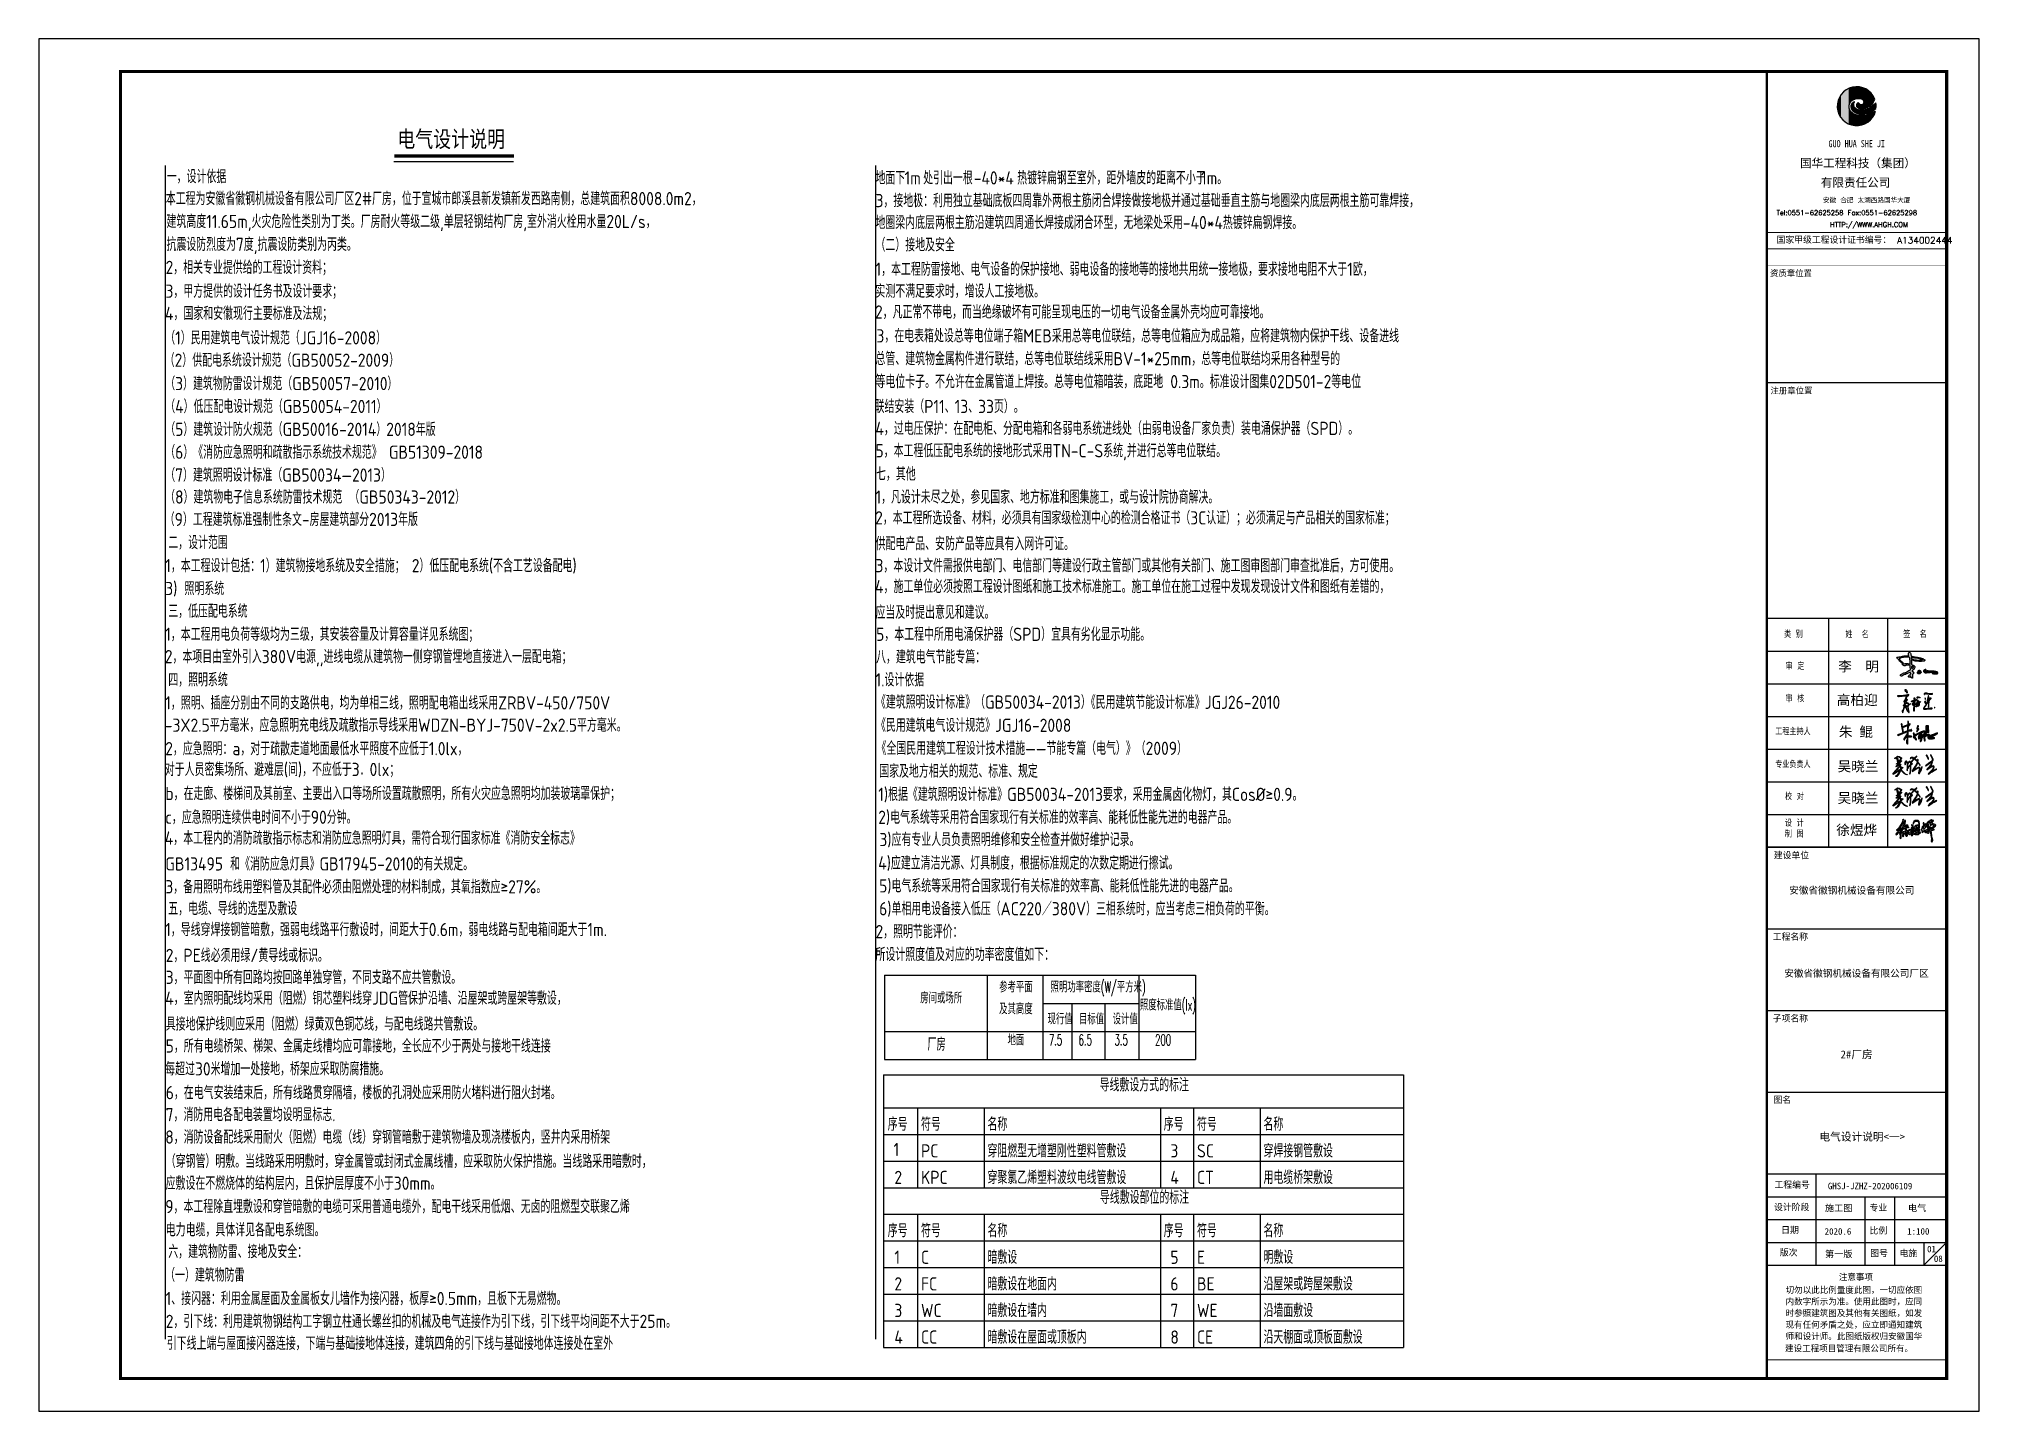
# Model space of a CAD drawing. Extents: x -417156 to 1571408, y 205758 to 1045562.
# Drawn here: x 863197 to 922597, y 1003562 to 1045562 of the extents above; entities that cross this region are included whole.
import ezdxf
from ezdxf.enums import TextEntityAlignment as Align

# ---------------------------------------------------------------- set-up
doc = ezdxf.new("R2010")
doc.units = 0
doc.header["$LTSCALE"] = 1000
doc.header["$MEASUREMENT"] = 0
doc.layers.get('0').update_dxf_attribs({"linetype": 'CONTINUOUS'})
for name, color, linetype in [('1', 7, 'CONTINUOUS'), ('PP-PM-TK', 7, 'CONTINUOUS'), ('PUB_TEXT', 7, 'CONTINUOUS'), ('PUB_TITLE', 4, 'CONTINUOUS'), ('TEL_TEXT', 7, 'CONTINUOUS'), ('TEL_TITLE', 7, 'CONTINUOUS'), ('我的文字', 153, 'CONTINUOUS'), ('电气说明', 2, 'CONTINUOUS'), ('签名', 255, 'CONTINUOUS')]:
    doc.layers.add(name, color=color, linetype=linetype)
doc.styles.add('-GBCBIGGBENOR', font='GBENOR.shx', dxfattribs={"bigfont": 'GBCBIG.shx'})
doc.styles.add('-黑体', font='simhei.ttf', dxfattribs={"width": 0.8})
doc.styles.add('_TEL_DIM', font='SIMPLEX', dxfattribs={"width": 0.8, "height": 3.5, "bigfont": 'HZTXT'})
doc.styles.add('HVAC', font='gbenor.shx', dxfattribs={"width": 0.8, "bigfont": 'gbcbig.shx'})
doc.styles.add('STYLE1', font='simhei.ttf', dxfattribs={"width": 0.8})
doc.styles.add('TQ', font='txt.shx', dxfattribs={"width": 0.8, "bigfont": 'hztxt.shx'})
doc.styles.add('宋体', font='')
doc.styles.get('宋体').set_extended_font_data('SimSun')

msp = doc.modelspace()

# ---------------------------------------------------------------- texts
at = {"layer": 'PUB_TEXT', "color": 2}
for s, height, style, p in [('国华工程科技（集团）', 260, '-黑体', (917110, 1041628)), ('有限责任公司', 260, '-黑体', (917749, 1041031)), ('安徽', 150, 'TQ', (917813, 1040538)), ('合肥', 150, 'TQ', (918342, 1040538)), ('太湖西路国华大厦', 150, 'TQ', (918871, 1040538)), ('Tel:0551-62625258 Fax:0551-62625298', 150, 'TQ', (916395, 1040163)), ('国家甲级工程设计证书编号： A134002444', 200, 'TQ', (916394, 1039296)), ('    HTTP://WWW.AHGH.COM', 150, 'TQ', (917450, 1039802)), ('资质章位置', 190, 'TQ', (916194, 1038275)), ('注册章位置', 190, 'TQ', (916208, 1034682)), ('建设单位', 200, 'TQ', (916310, 1020458)), ('工程名称', 200, 'TQ', (916276, 1017967)), ('子项名称', 200, 'TQ', (916276, 1015467)), ('图名', 200, 'TQ', (916300, 1012974)), ('工程编号', 200, 'TQ', (916331, 1010375)), ('设计阶段', 200, 'TQ', (916317, 1009689)), ('专业', 200, 'TQ', (919242, 1009672)), ('日期', 200, 'TQ', (916535, 1008989)), ('比例', 200, 'TQ', (919242, 1008972)), ('版次', 200, 'TQ', (916496, 1008302)), ('图号', 200, 'TQ', (919264, 1008280)), ('电施', 200, 'TQ', (920160, 1008279)), ('注意事项', 193.6, 'TQ', (918300, 1007553)), ('切勿以此比例量度此图，一切应依图', 193.6, 'TQ', (916670, 1007157)), ('内数字所示为准。使用此图时，应同', 193.6, 'TQ', (916670, 1006804)), ('现有任何矛盾之处，应立即通知建筑', 193.6, 'TQ', (916670, 1006094)), ('时参照建筑图及其他有关图纸，如发', 193.6, 'TQ', (916670, 1006449)), ('师和设计师。此图纸版权归安徽国华', 193.6, 'TQ', (916670, 1005739)), ('建设工程项目管理有限公司所有。', 193.6, 'TQ', (916652, 1005370))]:
    msp.add_text(s, height=height, dxfattribs=dict(at, style=style)).set_placement(p)
at = {"layer": 'PUB_TEXT', "color": 2, "style": 'STYLE1', "width": 0.8}
msp.add_text('GUO HUA SHE JI', height=216, dxfattribs=at).set_placement((917984, 1042245))
at = {"layer": 'PUB_TEXT', "style": 'HVAC', "width": 0.7}
msp.add_text('厂房', height=397.9, dxfattribs=at).set_placement((890401, 1014594))
at = {"layer": 'PUB_TEXT', "color": 2, "char_height": 200, "width": 1679.83, "attachment_point": 1, "style": 'TQ'}
for s, insert in [('类 别', (916625, 1027435)), ('姓  名', (918500, 1027427)), ('签  名', (920272, 1027435)), ('审 定', (916669, 1026454)), ('审 核', (916667, 1025463)), ('工程主持人', (916356, 1024455)), ('专业负责人', (916355, 1023451)), ('校 对', (916654, 1022467)), ('设 计 \\P制 图', (916647, 1021654))]:
    msp.add_mtext(s, dxfattribs=dict(at, insert=insert))
at = {"layer": 'PUB_TITLE', "color": 255, "style": '-黑体'}
for s, height, p in [('安徽省徽钢机械设备有限公司', 216, (916781, 1019395)), ('安徽省徽钢机械设备有限公司厂区', 216, (916630, 1016855)), ('2#厂房', 240, (918356, 1014360)), ('GHSJ-JZHZ-202006109', 200, (917964, 1010353)), ('施工图', 200, (917873, 1009679)), ('电气', 200, (920417, 1009679)), ('2020.6', 200, (917866, 1008964)), ('1:100', 200, (920393, 1008965)), ('01', 200, (921002, 1008423)), ('第一版', 200, (917877, 1008272)), ('08', 200, (921210, 1008127))]:
    msp.add_text(s, height=height, dxfattribs=at).set_placement(p)
at = {"layer": 'PUB_TITLE', "color": 6, "style": '-黑体'}
msp.add_text('电气设计说明<一>', height=240, dxfattribs=at).set_placement((917706, 1011841))
at = {"layer": 'TEL_TEXT', "style": '_TEL_DIM', "width": 0.56}
for s, p in [('房间或场所', (890820, 1016042)), ('参考平面', (893108, 1016376)), ('照明功率密度(W/平方米)', (895625, 1016376)), ('及其高度', (893108, 1015708)), ('地面', (893108, 1014754)), ('7.5', (894321, 1014754)), ('6.5', (895232, 1014754)), ('3.5', (896332, 1014754)), ('200', (897614, 1014754))]:
    msp.add_text(s, height=339.5, dxfattribs=at).set_placement(p, align=Align.CENTER)
for s, p in [('现行值', (894077, 1015398)), ('目标值', (895039, 1015398)), ('设计值', (896070, 1015398)), ('照度标准值(lx)', (896903, 1015827))]:
    msp.add_text(s, height=339.5, dxfattribs=at).set_placement(p)
at = {"layer": '我的文字', "color": 7, "style": '-GBCBIGGBENOR'}
for s, height, p in [('一，设计依据', 404.8, (867113, 1041143)), ('地面下', 404.8, (888810, 1041103)), ('1m', 404.8, (889701, 1041103)), ('处引出一根', 404.8, (890269, 1041103)), ('-40*4', 404.8, (891819, 1041103)), ('热镀锌扁钢至室外，距外墙皮的距离不小于', 404.81, (893148, 1041103)), ('1m。', 404.8, (898776, 1041103)), ('本工程为安徽省徽钢机械设备有限公司厂区2#厂房，位于宣城市郎溪县新发镇新发西路南侧，总建筑面积8008.0m2，', 404.81, (867085, 1040469)), ('3，接地极：利用独立基础底板四周靠外两根主筋闭合焊接做接地极并通过基础垂直主筋与地圈梁内底层两根主筋可靠焊接，', 404.81, (888811, 1040408)), ('建筑高度11.65m,火灾危险性类别为丁类。厂房耐火等级二级,单层轻钢结构厂房,室外消火栓用水量20L/s，', 404.81, (867106, 1039769)), ('地圈梁内底层两根主筋沿建筑四周通长焊接成闭合环型，无地梁处采用-40*4热镀锌扁钢焊接。', 404.81, (888808, 1039736)), ('抗震设防烈度为7度,抗震设防类别为丙类。', 404.81, (867106, 1039069)), ('（二）接地及安全', 404.8, (888810, 1039054)), ('2，相关专业提供给的工程设计资料；', 404.81, (867078, 1038364)), ('1，本工程防雷接地、电气设备的保护接地、弱电设备的接地等的接地共用统一接地极，要求接地电阻不大于1欧，', 404.81, (888810, 1038308)), ('3，甲方提供的设计任务书及设计要求；', 404.81, (867075, 1037636)), ('实测不满足要求时，增设人工接地极。', 404.81, (888808, 1037636)), ('4，国家和安徽现行主要标准及法规；', 404.81, (867062, 1036955)), ('2，凡正常不带电，而当绝缘破坏有可能呈现电压的一切电气设备金属外壳均应可靠接地。', 404.81, (888795, 1036999)), ('（1）民用建筑电气设计规范（JGJ16-2008）   ', 404.81, (867067, 1036208)), ('3，在电表箱处设总等电位端子箱MEB采用总等电位联结，总等电位箱应为成品箱，应将建筑物内保护干线、设备进线', 404.81, (888839, 1036269)), ('（2）供配电系统设计规范（GB50052-2009）', 404.81, (867051, 1035523)), ('总管、建筑物金属构件进行联结，总等电位联结线采用BV-1*25mm，总等电位联结均采用各种型号的', 404.81, (888810, 1035569)), ('（3）建筑物防雷设计规范（GB50057-2010）', 404.81, (867067, 1034808)), ('等电位卡子。不允许在金属管道上焊接。总等电位箱暗装，底距地 0.3m。标准设计图集02D501-2等电位', 404.81, (888810, 1034869)), ('（4）低压配电设计规范（GB50054-2011）', 404.81, (867067, 1034108)), ('联结安装（P11、13、33页）。', 404.81, (888782, 1034108)), ('（5）建筑设计防火规范（GB50016-2014）2018年版', 404.81, (867067, 1033408)), ('4，过电压保护：在配电柜、分配电箱和各弱电系统进线处（由弱电设备厂家负责）装电涌保护器（SPD）。', 404.81, (888810, 1033436)), ('（6）《消防应急照明和疏散指示系统技术规范》 GB51309-2018', 404.81, (867067, 1032708)), ('5，本工程低压配电系统的接地形式采用TN-C-S系统,并进行总等电位联结。', 404.81, (888810, 1032752)), ('（7）建筑照明设计标准（GB50034—2013）', 404.81, (867067, 1032008)), ('七，其他', 404.8, (888826, 1032043)), ('（8）建筑物电子信息系统防雷技术规范 （GB50343-2012）', 404.81, (867064, 1031336)), ('1，凡设计未尽之处，参见国家、地方标准和图集施工，或与设计院协商解决。', 404.81, (888810, 1031336)), ('（9）工程建筑标准强制性条文-房屋建筑部分2013年版', 404.81, (867051, 1030651)), ('2，本工程所选设备、材料，必须具有国家级检测中心的检测合格证书（3C认证）；必须满足与产品相关的国家标准；', 404.81, (888798, 1030699)), ('二，设计范围', 404.8, (867160, 1029943)), ('供配电产品、安防产品等应具有入网许可证。', 404.81, (888813, 1029908)), ('1，本工程设计包括：1）建筑物接地系统及安全措施； 2）低压配电系统(不含工艺设备配电)', 404.81, (867067, 1029236)), ('3，本设计文件需报供电部门、电信部门等建设行政主管部门或其他有关部门、施工图审图部门审查批准后，方可使用。', 404.81, (888810, 1029236)), ('3) 照明系统', 404.8, (867067, 1028536)), ('4，施工单位必须按照工程设计图纸和施工技术标准施工。施工单位在施工过程中发现发现设计文件和图纸有差错的，', 404.81, (888798, 1028599)), ('三，低压配电系统', 404.8, (867160, 1027843)), ('应当及时提出意见和建议。', 404.81, (888810, 1027808)), ('1，本工程用电负荷等级均为三级，其安装容量及计算容量详见系统图；', 404.81, (867067, 1027136)), ('5，本工程中所用电涌保护器（SPD）宜具有劣化显示功能。', 404.81, (888829, 1027136)), ('2，本项目由室外引入380V电源,,进线电缆从建筑物一侧穿钢管埋地直接进入一层配电箱；', 404.81, (867054, 1026452)), ('八，建筑电气节能专篇：', 404.81, (888827, 1026443)), ('四，照明系统', 404.8, (867160, 1025743)), ('1.设计依据', 404.8, (888810, 1025742)), ('1，照明、插座分别由不同的支路供电，均为单相三线，照明配电箱出线采用ZRBV-450/750V', 404.81, (867067, 1025036)), ('《建筑照明设计标准》（GB50034-2013）', 404.81, (888823, 1025060)), ('《民用建筑节能设计标准》JGJ26-2010', 404.81, (895245, 1025053)), ('-3X2.5平方毫米，应急照明充电线及疏散指示导线采用WDZN-BYJ-750V-2x2.5平方毫米。', 404.81, (867054, 1024354)), ('《民用建筑电气设计规范》JGJ16-2008', 404.81, (888825, 1024350)), ('2，应急照明：a，对于疏散走道地面最低水平照度不应低于1.0lx，', 404.81, (867067, 1023636)), ('《全国民用建筑工程设计技术措施——节能专篇（电气）》（2009）', 404.81, (888841, 1023646)), ('对于人员密集场所、避难层(间)，不应低于3．0lx；', 404.81, (867054, 1022999)), ('国家及地方相关的规范、标准、规定', 404.81, (888924, 1022946)), ('b，在走廊、楼梯间及其前室、主要出入口等场所设置疏散照明，所有火灾应急照明均加装玻璃罩保护；', 404.81, (867070, 1022263)), ('1)根据《建筑照明设计标准》GB50034-2013要求，采用金属卤化物灯，其Cos%%C≥0.9。', 404.81, (888894, 1022236)), ('c，应急照明连续供电时间不小于90分钟。', 404.81, (867067, 1021536)), ('2)电气系统等采用符合国家现行有关标准的效率高、能耗低性能先进的电器产品。', 404.81, (888894, 1021536)), ('4，本工程内的消防疏散指示标志和消防应急照明灯具，需符合现行国家标准《消防安全标志》', 404.81, (867054, 1020899)), ('3)应有专业人员负责照明维修和安全检查并做好维护记录。', 404.81, (888929, 1020853)), ('GB13495 和《消防应急灯具》GB17945-2010的有关规定。  ', 404.81, (867070, 1020108)), ('4)应建立清洁光源、灯具制度，根据标准规定的次数定期进行擦试。', 404.81, (888894, 1020136)), ('3，备用照明布线用塑料管及其配件必须由阻燃处理的材料制成，其氧指数应≥27%%%。', 404.81, (867070, 1019408)), ('5)电气系统等采用符合国家现行有关标准的效率高、能耗低性能先进的电器产品。', 404.81, (888921, 1019436)), ('五，电缆、导线的选型及敷设', 404.81, (867160, 1018743)), ('6)单相用电设备接入低压（AC220／380V）三相系统时，应当考虑三相负荷的平衡。', 404.81, (888921, 1018736)), ('1，导线穿焊接钢管暗敷，强弱电线路平行敷设时，间距大于0.6m，弱电线路与配电箱间距大于1m.', 404.81, (867067, 1018099)), ('2，照明节能评价：', 404.8, (888810, 1018036)), ('2，PE线必须用绿/黄导线或标识。', 404.81, (867083, 1017308)), ('所设计照度值及对应的功率密度值如下：', 404.81, (888810, 1017336)), ('3，平面图中所有回路均按回路单独穿管，不同支路不应共管敷设。', 404.81, (867080, 1016636)), ('4，室内照明配线均采用（阻燃）铜芯塑料线穿JDG管保护沿墙、沿屋架或跨屋架等敷设，', 404.81, (867067, 1015999)), ('具接地保护线则应采用（阻燃）绿黄双色铜芯线，与配电线路共管敷设。', 404.81, (867083, 1015208)), ('5，所有电缆桥架、梯架、金属走线槽均应可靠接地，全长应不少于两处与接地干线连接', 404.81, (867080, 1014536)), ('每超过30米增加一处接地，桥架应采取防腐措施。', 404.81, (867067, 1013835)), ('6，在电气安装结束后，所有线路贯穿隔墙，楼板的孔洞处应采用防火堵料进行阻火封堵。', 404.81, (867083, 1013108)), ('7，消防用电各配电装置均设明显标志.', 404.81, (867080, 1012436)), ('8，消防设备配线采用耐火（阻燃）电缆（线）穿钢管暗敷于建筑物墙及现浇楼板内，竖井内采用桥架', 404.81, (867067, 1011749)), ('序号', 404.8, (889184, 1012142)), ('符号', 404.8, (890202, 1012142)), ('名称', 404.8, (892238, 1012142)), ('序号', 404.8, (897633, 1012142)), ('符号', 404.8, (898651, 1012142)), ('名称', 404.8, (900687, 1012142)), ('1', 405, (889362, 1011368)), ('PC', 404.8, (890202, 1011327)), ('穿阻燃型无增塑刚性塑料管敷设', 404.81, (892238, 1011327)), ('3', 405, (897837, 1011327)), ('SC', 404.8, (898651, 1011327)), ('穿焊接钢管敷设', 404.8, (900687, 1011327)), ('（穿钢管）明敷。当线路采用明敷时，穿金属管或封闭式金属线槽，应采取防火保护措施。当线路采用暗敷时，', 404.81, (867083, 1011008)), ('应敷设在不燃烧体的结构层内，且保护层厚度不小于30mm。', 404.81, (867080, 1010336)), ('2', 405, (889388, 1010513)), ('KPC', 404.8, (890202, 1010513)), ('穿聚氯乙烯塑料波纹电线管敷设', 404.81, (892238, 1010513)), ('4', 405, (897837, 1010513)), ('CT', 404.8, (898651, 1010513)), ('用电缆桥架敷设', 404.8, (900687, 1010513)), ('9，本工程除直埋敷设和穿管暗敷的电缆可采用普通电缆外，配电干线采用低烟、无卤的阻燃型交联聚乙烯', 404.81, (867067, 1009622)), ('电力电缆，具体详见各配电系统图。', 404.81, (867083, 1008908)), ('序号', 404.8, (889184, 1008885)), ('符号', 404.8, (890202, 1008885)), ('名称', 404.8, (892238, 1008885)), ('序号', 404.8, (897633, 1008885)), ('符号', 404.8, (898651, 1008885)), ('名称', 404.8, (900687, 1008885)), ('六，建筑物防雷、接地及安全：', 404.81, (867160, 1008243)), ('1', 405, (889388, 1008070)), ('C', 405, (890202, 1008070)), ('暗敷设', 404.8, (892238, 1008070)), ('5', 405, (897837, 1008070)), ('E', 405, (898651, 1008070)), ('明敷设', 404.8, (900687, 1008070)), ('（一）建筑物防雷', 404.8, (867064, 1007525)), ('2', 405, (889388, 1007256)), ('FC', 404.8, (890202, 1007256)), ('暗敷设在地面内', 404.8, (892238, 1007256)), ('6', 405, (897837, 1007256)), ('BE', 404.8, (898651, 1007256)), ('沿屋架或跨屋架敷设', 404.8, (900687, 1007256)), ('1、接闪器：利用金属屋面及金属板女儿墙作为接闪器，板厚≥0.5mm，且板下无易燃物。', 404.81, (867079, 1006808)), ('3', 405, (889388, 1006442)), ('WC', 404.8, (890202, 1006442)), ('暗敷设在墙内', 404.8, (892238, 1006442)), ('7', 405, (897837, 1006442)), ('WE', 404.8, (898651, 1006442)), ('沿墙面敷设', 404.8, (900687, 1006442)), ('2，引下线：利用建筑物钢结构工字钢立柱通长螺丝扣的机械及电气连接作为引下线，引下线平均间距不大于25m。', 404.81, (867083, 1006108)), ('引下线上端与屋面接闪器连接，下端与基础接地体连接，建筑四角的引下线与基础接地体连接处在室外', 404.81, (867114, 1005436)), ('4', 405, (889388, 1005627)), ('CC', 404.8, (890202, 1005627)), ('暗敷设在屋面或顶板内', 404.8, (892238, 1005627)), ('8', 405, (897837, 1005627)), ('CE', 404.8, (898651, 1005627)), ('沿天棚面或顶板面敷设', 404.8, (900687, 1005627))]:
    msp.add_text(s, height=height, rotation=0, dxfattribs=at).set_placement(p)
for s, p in [('导线敷设方式的标注', (897037, 1013346)), ('导线敷设部位的标注', (897045, 1009904))]:
    msp.add_text(s, height=404.8, rotation=0, dxfattribs=at).set_placement(p, align=Align.CENTER)
at = {"layer": '电气说明', "color": 3, "style": '宋体', "width": 0.8}
msp.add_text('电气设计说明', height=504, dxfattribs=at).set_placement((874170, 1042242))
at = {"layer": '签名', "linetype": 'CONTINUOUS', "style": '-黑体'}
for s, p in [('李  明', (918279, 1026201)), ('高柏迎', (918237, 1025175)), ('朱 鲲', (918303, 1024201)), ('吴晓兰', (918262, 1023143)), ('吴晓兰', (918262, 1022176)), ('徐煜烨', (918221, 1021196))]:
    msp.add_text(s, height=306, dxfattribs=at).set_placement(p)

# ---------------------------------------------------------------- blocks, each defined once
blk = doc.blocks.new('*U38')
at = {"layer": 'PP-PM-TK', "color": 1}
for points in [[(2, 733), (7, 279), (7, 734)], [(7, 734), (16, 280), (16, 734)], [(16, 280), (16, 734), (18, 279)], [(16, 734), (18, 279), (18, 734)], [(18, 279), (18, 734), (21, 279)], [(21, 279), (21, 734), (28, 279)], [(-734, 26), (-725, -117), (-725, 92)], [(-725, 92), (-715, -155), (-715, 168)], [(-725, -117), (-725, 92), (-715, -155)], [(-715, 168), (-689, -255), (-689, 245)], [(-715, -155), (-715, 168), (-689, -255)], [(-689, 245), (-669, -296), (-669, 303)], [(-689, -255), (-689, 245), (-669, -296)], [(-669, 303), (-627, -384), (-627, 377)], [(-669, -296), (-669, 303), (-627, -384)], [(-627, 377), (-598, -422), (-598, 427)], [(-627, -384), (-627, 377), (-598, -422)], [(-598, 427), (-540, -498), (-540, 493)], [(-598, -422), (-598, 427), (-540, -498)], [(-540, 493), (-504, -531), (-504, 535)], [(-540, -498), (-540, 493), (-504, -531)], [(-504, 535), (-434, -593), (-434, 589)], [(-504, -531), (-504, 535), (-434, -593)], [(-434, 589), (-390, -619), (-390, 622)], [(-434, -593), (-434, 589), (-390, -619)], [(-390, 622), (-310, -666), (-310, 662)], [(-390, -619), (-390, 622), (-310, -666)], [(-310, 662), (-302, -669), (-302, 667)], [(-310, -666), (-310, 662), (-302, -669)], [(-302, 667), (-300, 1), (-300, 667)], [(-300, 667), (-299, 9), (-299, 668)], [(-299, 668), (-289, 51), (-289, 673)], [(-289, 673), (-287, 62), (-287, 674)], [(-287, 674), (-274, 89), (-274, 680)], [(-274, 680), (-262, 115), (-262, 686)], [(-262, 686), (-255, 126), (-255, 688)], [(-262, 686), (-262, 115), (-262, 686)], [(-255, 688), (-231, 157), (-231, 695)], [(-231, 695), (-227, 163), (-227, 696)], [(-227, 696), (-222, 168), (-222, 697)], [(-222, 697), (-221, 168), (-221, 697)], [(-222, 3), (-221, -43), (-221, 4)], [(-221, 697), (-215, 174), (-215, 699)], [(-221, 4), (-215, -82), (-215, 32)], [(-221, -43), (-221, 4), (-215, -82)], [(-215, 699), (-211, 177), (-211, 700)], [(-215, 32), (-211, -92), (-211, 48)], [(-215, -82), (-215, 32), (-211, -92)], [(-211, 700), (-202, 186), (-202, 703)], [(-211, 48), (-202, -118), (-202, 68)], [(-211, -92), (-211, 48), (-202, -118)], [(-202, 703), (-199, 188), (-199, 704)], [(-202, 68), (-199, -122), (-199, 73)], [(-202, -118), (-202, 68), (-199, -122)], [(-199, 704), (-185, 201), (-185, 708)], [(-199, 73), (-185, -143), (-185, 93)], [(-199, -122), (-199, 73), (-185, -143)], [(-185, 708), (-183, 203), (-183, 708)], [(-185, 93), (-183, -145), (-183, 96)], [(-185, -143), (-185, 93), (-183, -145)], [(-183, 708), (-179, 206), (-179, 709)], [(-183, 96), (-179, -149), (-179, 100)], [(-183, -145), (-183, 96), (-179, -149)], [(-179, 709), (-176, 208), (-176, 710)], [(-179, 100), (-176, -152), (-176, 103)], [(-179, -149), (-179, 100), (-176, -152)], [(-176, 710), (-175, 208), (-175, 710)], [(-176, 103), (-175, -153), (-175, 104)], [(-176, -152), (-176, 103), (-175, -153)], [(-175, 710), (-163, 216), (-163, 714)], [(-175, 104), (-163, -165), (-163, 116)], [(-175, -153), (-175, 104), (-163, -165)], [(-163, 714), (-142, 228), (-142, 719)], [(-163, 116), (-142, -181), (-142, 137)], [(-163, -165), (-163, 116), (-142, -181)], [(-142, 719), (-124, 239), (-124, 724)], [(-142, 137), (-124, -195), (-124, 151)], [(-142, -181), (-142, 137), (-124, -195)], [(-124, 724), (-123, 240), (-123, 724)], [(-124, 151), (-123, -196), (-123, 152)], [(-124, -195), (-124, 151), (-123, -196)], [(-123, 724), (-122, 240), (-122, 724)], [(-123, 152), (-122, -196), (-122, 153)], [(-123, -196), (-123, 152), (-122, -196)], [(-122, 724), (-114, 243), (-114, 725)], [(-122, 153), (-114, -202), (-114, 157)], [(-122, -196), (-122, 153), (-114, -202)], [(-114, 725), (-112, 244), (-112, 725)], [(-114, 157), (-112, 107), (-112, 158)], [(-114, -202), (-114, 87), (-112, -204)], [(-112, 725), (-112, 244), (-112, 725)], [(-112, 725), (-111, 244), (-111, 725)], [(-112, 158), (-111, 117), (-111, 159)], [(-112, 158), (-112, 108), (-112, 158)], [(-112, -204), (-112, 45), (-112, -204)], [(-112, -204), (-112, 42), (-111, -204)], [(-111, 725), (-110, 245), (-110, 725)], [(-111, 159), (-110, 119), (-110, 159)], [(-111, -204), (-111, 38), (-110, -205)], [(-110, 725), (-105, 247), (-105, 725)], [(-110, 159), (-105, 131), (-105, 162)], [(-110, -205), (-110, 34), (-105, -208)], [(-105, 725), (-102, 248), (-102, 726)], [(-105, 162), (-102, 135), (-102, 164)], [(-105, -208), (-105, 12), (-102, -210)], [(-102, 726), (-101, 249), (-101, 726)], [(-102, 164), (-101, 137), (-101, 165)], [(-101, 726), (-95, 251), (-95, 726)], [(-101, 165), (-95, 145), (-95, 166)], [(-95, 726), (-89, 254), (-89, 727)], [(-95, 166), (-89, 151), (-89, 167)], [(-89, 727), (-85, 255), (-85, 727)], [(-85, 727), (-83, 256), (-83, 727)], [(-83, 727), (-79, 257), (-79, 727)], [(-79, 727), (-59, 265), (-59, 729)], [(-59, 729), (-54, 267), (-54, 729)], [(-54, 729), (-45, 270), (-45, 730)], [(-45, 730), (-34, 272), (-34, 731)], [(-34, 731), (-28, 273), (-28, 731)], [(-28, 731), (-19, 276), (-19, 732)], [(-19, 732), (-12, 276), (-12, 732)], [(-12, 732), (-10, 277), (-10, 732)], [(-12, 25), (-10, 11), (-10, 47)], [(-10, 732), (-10, 277), (-10, 732)], [(-10, 732), (-9, 277), (-9, 732)], [(-10, 47), (-9, 4), (-9, 50)], [(-10, 11), (-10, 47), (-10, 10)], [(-10, 47), (-10, 10), (-10, 47)], [(-10, 10), (-10, 47), (-9, 4)], [(-9, 732), (-4, 277), (-4, 733)], [(-9, 50), (-4, -7), (-4, 68)], [(-9, 4), (-9, 50), (-4, -7)], [(-4, 733), (-3, 277), (-3, 733)], [(-4, 68), (-3, -8), (-3, 69)], [(-4, -7), (-4, 68), (-3, -8)], [(-3, 733), (2, 278), (2, 733)], [(-3, 69), (2, -19), (2, 80)], [(-3, -8), (-3, 69), (2, -19)], [(2, 80), (7, -24), (7, 87)], [(2, -19), (2, 80), (7, -24)], [(7, 87), (16, -35), (16, 98)], [(7, -24), (7, 87), (16, -35)], [(16, 98), (18, -37), (18, 100)], [(16, -35), (16, 98), (18, -37)], [(18, 100), (21, -39), (21, 103)], [(18, -37), (18, 100), (21, -39)], [(21, 103), (28, -45), (28, 111)], [(21, -39), (21, 103), (28, -45)], [(28, 279), (28, 733), (30, 279)], [(28, 111), (30, -46), (30, 113)], [(28, -45), (28, 111), (30, -46)], [(30, 279), (30, 733), (40, 278)], [(30, 113), (40, -53), (40, 121)], [(30, -46), (30, 113), (40, -53)], [(40, 278), (40, 732), (44, 278)], [(40, 121), (44, -56), (44, 124)], [(40, -53), (40, 121), (44, -56)], [(44, 278), (44, 731), (58, 277)], [(44, 124), (58, -63), (58, 135)], [(44, -56), (44, 124), (58, -63)], [(58, 277), (58, 730), (69, 276)], [(58, -63), (58, 135), (69, -69)], [(69, 276), (69, 728), (70, 276)], [(69, -69), (69, 126), (70, -69)], [(70, 276), (70, 728), (84, 275)], [(70, -69), (70, 125), (84, -74)], [(84, 275), (84, 726), (85, 275)], [(84, -74), (84, 113), (85, -74)], [(85, 275), (85, 726), (108, 274)], [(85, -74), (85, 112), (108, -81)], [(108, 274), (108, 723), (108, 274)], [(108, 274), (108, 723), (108, 274)], [(108, 274), (108, 723), (109, 274)], [(108, -81), (108, 88), (108, -82)], [(108, -82), (108, 87), (108, -82)], [(108, -82), (108, 87), (109, -82)], [(109, 274), (109, 723), (112, 273)], [(109, -82), (109, 87), (112, -82)], [(112, 273), (112, 723), (135, 270)], [(112, -82), (112, 84), (135, -86)], [(135, 270), (135, 720), (147, 269)], [(135, -86), (135, 66), (147, -88)], [(147, 269), (147, 719), (152, 268)], [(147, -88), (147, 62), (152, -88)], [(152, 268), (152, 718), (152, 268)], [(152, 268), (152, 718), (159, 268)], [(152, -88), (152, 60), (152, -89)], [(152, -89), (152, 60), (159, -89)], [(159, 268), (159, 717), (160, 267)], [(159, -89), (159, 59), (160, -89)], [(160, 267), (160, 717), (164, 267)], [(160, -89), (160, 59), (164, -89)], [(164, 267), (164, 716), (171, 265)], [(164, -89), (164, 59), (171, -89)], [(171, 265), (171, 713), (179, 263)], [(171, 58), (179, -90), (179, 60)], [(171, -89), (171, 58), (179, -90)], [(179, 263), (179, 711), (185, 262)], [(179, 60), (185, -90), (185, 61)], [(179, -90), (179, 60), (185, -90)], [(185, 262), (185, 709), (191, 261)], [(185, 61), (191, -90), (191, 62)], [(191, 261), (191, 707), (207, 254)], [(191, 62), (207, -89), (207, 65)], [(207, 254), (207, 702), (209, 253)], [(207, 65), (209, -89), (209, 66)], [(209, 253), (209, 701), (217, 250)], [(209, 66), (217, -89), (217, 70)], [(217, 250), (217, 698), (225, 244)], [(217, 70), (225, -89), (225, 75)], [(225, 244), (225, 696), (243, 230)], [(225, 75), (243, -87), (243, 86)], [(243, 230), (243, 690), (246, 228)], [(243, 86), (246, -86), (246, 91)], [(246, 228), (246, 689), (248, 227)], [(246, 91), (248, -86), (248, 93)], [(248, 227), (248, 688), (249, 226)], [(248, 93), (249, -86), (249, 94)], [(249, 226), (249, 688), (255, 216)], [(249, 94), (255, -86), (255, 102)], [(255, 216), (255, 686), (266, 199)], [(255, 102), (266, -84), (266, 117)], [(266, 199), (266, 682), (270, 192)], [(266, 117), (270, -84), (270, 133)], [(270, 192), (270, 681), (276, 155)], [(270, 133), (276, -83), (276, 155)], [(569, -14), (588, -190), (588, 2)], [(588, 2), (593, -187), (593, 6)], [(593, 6), (610, -177), (610, 20)], [(610, 20), (616, -173), (616, 25)], [(616, 25), (618, -171), (618, 27)], [(618, 27), (637, -159), (637, 43)], [(637, 43), (643, -155), (643, 48)], [(643, 48), (653, -148), (653, 57)], [(653, 57), (662, -142), (662, 66)], [(662, 66), (664, -140), (664, 68)], [(664, 68), (683, -126), (683, 86)], [(683, 86), (711, -105), (711, 112)], [(711, 112), (724, -95), (724, 124)], [(-302, -669), (-302, -30), (-300, -669)], [(-300, -669), (-300, -43), (-299, -670)], [(-299, -670), (-299, -61), (-289, -673)], [(-289, -673), (-289, -97), (-287, -674)], [(-287, -674), (-287, -102), (-274, -679)], [(-274, -679), (-274, -130), (-262, -683)], [(-262, -683), (-262, -150), (-262, -683)], [(-262, -683), (-262, -150), (-255, -686)], [(-255, -686), (-255, -162), (-231, -694)], [(-231, -694), (-231, -192), (-227, -695)], [(-227, -695), (-227, -195), (-222, -697)], [(-222, -697), (-222, -201), (-221, -697)], [(-221, -697), (-221, -201), (-215, -699)], [(-215, -699), (-215, -207), (-211, -701)], [(-211, -701), (-211, -210), (-202, -704)], [(-202, -704), (-202, -219), (-199, -705)], [(-199, -705), (-199, -222), (-185, -710)], [(-185, -710), (-185, -235), (-183, -711)], [(-183, -711), (-183, -237), (-179, -712)], [(-179, -712), (-179, -241), (-176, -713)], [(-176, -713), (-176, -244), (-175, -713)], [(-175, -713), (-175, -244), (-163, -715)], [(-163, -715), (-163, -252), (-142, -718)], [(-142, -718), (-142, -265), (-124, -721)], [(-124, -721), (-124, -276), (-123, -721)], [(-123, -721), (-123, -277), (-122, -721)], [(-122, -721), (-122, -277), (-114, -722)], [(-114, -722), (-114, -282), (-112, -723)], [(-112, -723), (-112, -284), (-112, -723)], [(-112, -723), (-112, -284), (-111, -723)], [(-111, -723), (-111, -284), (-110, -723)], [(-110, -723), (-110, -285), (-105, -724)], [(-105, -724), (-105, -287), (-102, -724)], [(-102, -210), (-102, -2), (-101, -212)], [(-102, -724), (-102, -288), (-101, -724)], [(-101, -212), (-101, -5), (-95, -215)], [(-101, -724), (-101, -289), (-95, -725)], [(-95, -215), (-95, -17), (-89, -219)], [(-95, -725), (-95, -291), (-89, -726)], [(-89, -219), (-89, -28), (-85, -222)], [(-89, -726), (-89, -294), (-85, -727)], [(-85, -222), (-85, -35), (-83, -223)], [(-85, -727), (-85, -295), (-83, -727)], [(-83, -223), (-83, -39), (-79, -226)], [(-83, -727), (-83, -296), (-79, -727)], [(-79, -226), (-79, -46), (-59, -239)], [(-79, -727), (-79, -298), (-59, -730)], [(-59, -239), (-59, -68), (-54, -241)], [(-59, -730), (-59, -306), (-54, -731)], [(-54, -241), (-54, -73), (-45, -246)], [(-54, -731), (-54, -308), (-45, -732)], [(-45, -246), (-45, -83), (-34, -252)], [(-45, -732), (-45, -312), (-34, -734)], [(-34, -252), (-34, -91), (-28, -254)], [(-28, -254), (-28, -95), (-19, -259)], [(-19, -259), (-19, -101), (-12, -263)], [(-12, -263), (-12, -106), (-10, -264)], [(-10, -264), (-10, -108), (-10, -264)], [(-10, -264), (-10, -108), (-9, -264)], [(-9, -264), (-9, -108), (-4, -267)], [(-4, -267), (-4, -111), (-3, -267)], [(-3, -267), (-3, -111), (2, -269)], [(2, -269), (2, -114), (7, -270)], [(7, -270), (7, -116), (16, -273)], [(16, -273), (16, -121), (18, -274)], [(18, -274), (18, -122), (21, -274)], [(21, -274), (21, -123), (28, -277)], [(28, -277), (28, -127), (30, -277)], [(30, -277), (30, -128), (40, -280)], [(40, -280), (40, -131), (44, -281)], [(44, -281), (44, -133), (58, -283)], [(58, -283), (58, -137), (69, -285)], [(69, -285), (69, -141), (70, -285)], [(70, -285), (70, -141), (84, -288)], [(84, -288), (84, -144), (85, -288)], [(85, -288), (85, -144), (108, -289)], [(108, -289), (108, -149), (108, -289)], [(108, -289), (108, -149), (108, -289)], [(108, -289), (108, -149), (109, -289)], [(109, -289), (109, -150), (112, -289)], [(112, -289), (112, -150), (135, -291)], [(135, -291), (135, -153), (147, -291)], [(147, -291), (147, -154), (152, -291)], [(152, -291), (152, -155), (152, -291)], [(152, -291), (152, -155), (159, -292)], [(152, -344), (152, -716), (152, -344)], [(152, -344), (159, -714), (159, -344)], [(159, -292), (159, -155), (160, -292)], [(159, -344), (160, -714), (160, -344)], [(160, -292), (160, -156), (164, -292)], [(160, -344), (164, -713), (164, -344)], [(164, -292), (164, -156), (171, -292)], [(164, -344), (171, -711), (171, -344)], [(171, -292), (171, -156), (179, -293)], [(171, -344), (179, -709), (179, -343)], [(179, -343), (185, -707), (185, -343)], [(185, -343), (191, -706), (191, -343)], [(191, -343), (207, -702), (207, -342)], [(207, -156), (209, -291), (209, -156)], [(207, -342), (209, -701), (209, -342)], [(209, -156), (217, -291), (217, -155)], [(209, -342), (217, -699), (217, -342)], [(217, -155), (225, -290), (225, -155)], [(217, -342), (225, -697), (225, -341)], [(225, -155), (243, -289), (243, -153)], [(225, -341), (243, -693), (243, -340)], [(243, -153), (246, -289), (246, -153)], [(243, -340), (246, -692), (246, -340)], [(246, -153), (248, -289), (248, -153)], [(246, -340), (248, -692), (248, -340)], [(248, -153), (249, -289), (249, -153)], [(248, -340), (249, -691), (249, -340)], [(249, -153), (255, -289), (255, -152)], [(249, -340), (255, -688), (255, -339)], [(255, -152), (266, -288), (266, -150)], [(255, -339), (266, -683), (266, -338)], [(266, -150), (270, -288), (270, -150)], [(266, -338), (270, -681), (270, -338)], [(270, -150), (276, -288), (276, -149)], [(270, -338), (276, -678), (276, -337)], [(276, -149), (283, -287), (283, -147)], [(276, -337), (283, -675), (283, -337)], [(283, -147), (296, -287), (296, -145)], [(283, -337), (296, -669), (296, -335)], [(296, -145), (302, -286), (302, -144)], [(296, -335), (302, -666), (302, -335)], [(302, -144), (307, -286), (307, -143)], [(302, -335), (307, -664), (307, -334)], [(307, -143), (311, -285), (311, -142)], [(307, -334), (311, -662), (311, -334)], [(311, -142), (341, -281), (341, -133)], [(311, -334), (341, -648), (341, -328)], [(341, -133), (369, -276), (369, -125)], [(341, -328), (369, -634), (369, -323)], [(369, -125), (375, -275), (375, -123)], [(369, -323), (375, -631), (375, -322)], [(375, -123), (377, -275), (377, -123)], [(375, -322), (377, -631), (377, -322)], [(377, -123), (383, -273), (383, -121)], [(377, -322), (383, -626), (383, -320)], [(383, -121), (397, -269), (397, -115)], [(383, -320), (397, -616), (397, -316)], [(397, -115), (421, -264), (421, -104)], [(397, -316), (421, -598), (421, -309)], [(421, -104), (431, -261), (431, -100)], [(421, -309), (431, -591), (431, -307)], [(431, -100), (444, -256), (444, -94)], [(431, -307), (444, -581), (444, -303)], [(444, -94), (450, -254), (450, -91)], [(444, -303), (450, -576), (450, -300)], [(450, -91), (460, -250), (460, -87)], [(450, -300), (460, -569), (460, -297)], [(460, -87), (483, -242), (483, -74)], [(460, -297), (483, -552), (483, -288)], [(483, -74), (492, -239), (492, -68)], [(483, -288), (492, -546), (492, -285)], [(492, -68), (509, -231), (509, -58)], [(492, -68), (492, -239), (492, -68)], [(492, -284), (509, -527), (509, -278)], [(492, -285), (492, -545), (492, -284)], [(509, -58), (512, -229), (512, -56)], [(509, -278), (512, -524), (512, -277)], [(512, -56), (513, -229), (513, -55)], [(512, -277), (513, -522), (513, -276)], [(513, -55), (530, -221), (530, -43)], [(513, -276), (530, -504), (530, -269)], [(530, -43), (542, -215), (542, -35)], [(530, -269), (542, -491), (542, -263)], [(542, -35), (552, -210), (552, -28)], [(542, -263), (552, -480), (552, -258)], [(552, -28), (555, -209), (555, -25)], [(552, -258), (555, -476), (555, -257)], [(555, -25), (569, -201), (569, -14)], [(555, -257), (569, -461), (569, -251)], [(569, -251), (588, -440), (588, -242)], [(588, -242), (593, -432), (593, -239)], [(593, -239), (610, -405), (610, -232)], [(610, -232), (616, -395), (616, -229)], [(616, -229), (618, -391), (618, -228)], [(618, -228), (637, -360), (637, -219)], [(637, -219), (643, -350), (643, -217)], [(643, -217), (653, -334), (653, -212)], [(653, -212), (662, -318), (662, -207)], [(662, -207), (664, -312), (664, -206)], [(664, -206), (683, -260), (683, -197)], [(683, -260), (683, -197), (711, -183)]]:
    blk.add_solid(points, dxfattribs=at)
at = {"layer": 'PP-PM-TK', "color": 1, "extrusion": (0, 0, -1)}
for points in [[(-7, 279), (-7, 734), (-16, 280)], [(-18, 734), (-21, 279), (-21, 734)], [(-21, 734), (-28, 279), (-28, 733)], [(302, -30), (302, 667), (300, 1)], [(300, 1), (300, 667), (299, 9)], [(299, 9), (299, 668), (289, 51)], [(289, 51), (289, 673), (287, 62)], [(287, 62), (287, 674), (274, 89)], [(274, 89), (274, 680), (262, 115)], [(262, 115), (262, 686), (262, 115)], [(262, 115), (262, 686), (255, 126)], [(255, 126), (255, 688), (231, 157)], [(231, 157), (231, 695), (227, 163)], [(227, 163), (227, 696), (222, 168)], [(222, 168), (222, 697), (221, 168)], [(221, 168), (221, 697), (215, 174)], [(215, 174), (215, 699), (211, 177)], [(211, 177), (211, 700), (202, 186)], [(202, 186), (202, 703), (199, 188)], [(199, 188), (199, 704), (185, 201)], [(185, 201), (185, 708), (183, 203)], [(183, 203), (183, 708), (179, 206)], [(179, 206), (179, 709), (176, 208)], [(176, 208), (176, 710), (175, 208)], [(175, 208), (175, 710), (163, 216)], [(163, 216), (163, 714), (142, 228)], [(142, 228), (142, 719), (124, 239)], [(124, 239), (124, 724), (123, 240)], [(123, 240), (123, 724), (122, 240)], [(122, 240), (122, 724), (114, 243)], [(114, 243), (114, 725), (112, 244)], [(114, 87), (114, 157), (112, 107)], [(114, 87), (112, -204), (112, 45)], [(112, 244), (112, 725), (112, 244)], [(112, 244), (112, 725), (111, 244)], [(112, 107), (112, 158), (112, 108)], [(112, 108), (112, 158), (111, 117)], [(112, 45), (112, -204), (112, 42)], [(112, 42), (111, -204), (111, 38)], [(111, 244), (111, 725), (110, 245)], [(111, 117), (111, 159), (110, 119)], [(111, 38), (110, -205), (110, 34)], [(110, 245), (110, 725), (105, 247)], [(110, 119), (110, 159), (105, 131)], [(110, 34), (105, -208), (105, 12)], [(105, 247), (105, 725), (102, 248)], [(105, 131), (105, 162), (102, 135)], [(105, 12), (102, -210), (102, -2)], [(102, 248), (102, 726), (101, 249)], [(102, 135), (102, 164), (101, 137)], [(101, 249), (101, 726), (95, 251)], [(101, 137), (101, 165), (95, 145)], [(95, 251), (95, 726), (89, 254)], [(95, 145), (95, 166), (89, 151)], [(89, 254), (89, 727), (85, 255)], [(89, 151), (89, 167), (85, 154)], [(89, 167), (85, 154), (85, 164)], [(85, 255), (85, 727), (83, 256)], [(85, 154), (85, 164), (83, 163)], [(83, 256), (83, 727), (79, 257)], [(79, 257), (79, 727), (59, 265)], [(59, 265), (59, 729), (54, 267)], [(54, 267), (54, 729), (45, 270)], [(45, 270), (45, 730), (34, 272)], [(34, 272), (34, 731), (28, 273)], [(28, 273), (28, 731), (19, 276)], [(19, 276), (19, 732), (12, 276)], [(12, 276), (12, 732), (10, 277)], [(10, 277), (10, 732), (10, 277)], [(10, 277), (10, 732), (9, 277)], [(9, 277), (9, 732), (4, 277)], [(4, 277), (4, 733), (3, 277)], [(3, 277), (3, 733), (-2, 278)], [(-2, 278), (-2, 733), (-7, 279)], [(-28, 733), (-30, 279), (-30, 733)], [(-30, 733), (-40, 278), (-40, 732)], [(-40, 732), (-44, 278), (-44, 731)], [(-44, 731), (-58, 277), (-58, 730)], [(-58, 730), (-69, 276), (-69, 728)], [(-58, 135), (-69, -69), (-69, 126)], [(-69, 728), (-70, 276), (-70, 728)], [(-69, 126), (-70, -69), (-70, 125)], [(-70, 728), (-84, 275), (-84, 726)], [(-70, 125), (-84, -74), (-84, 113)], [(-84, 726), (-85, 275), (-85, 726)], [(-84, 113), (-85, -74), (-85, 112)], [(-85, 726), (-108, 274), (-108, 723)], [(-85, 112), (-108, -81), (-108, 88)], [(-108, 723), (-108, 274), (-108, 723)], [(-108, 723), (-108, 274), (-108, 723)], [(-108, 723), (-109, 274), (-109, 723)], [(-108, 88), (-108, -82), (-108, 87)], [(-108, 87), (-108, -82), (-108, 87)], [(-108, 87), (-109, -82), (-109, 87)], [(-109, 723), (-112, 273), (-112, 723)], [(-109, 87), (-112, -82), (-112, 84)], [(-112, 723), (-135, 270), (-135, 720)], [(-112, 84), (-135, -86), (-135, 66)], [(-135, 720), (-147, 269), (-147, 719)], [(-135, 66), (-147, -88), (-147, 62)], [(-147, 719), (-152, 268), (-152, 718)], [(-147, 62), (-152, -88), (-152, 60)], [(-152, 718), (-152, 268), (-152, 718)], [(-152, 718), (-159, 268), (-159, 717)], [(-152, 60), (-152, -89), (-152, 60)], [(-152, 60), (-159, -89), (-159, 59)], [(-159, 717), (-160, 267), (-160, 717)], [(-159, 59), (-160, -89), (-160, 59)], [(-160, 717), (-164, 267), (-164, 716)], [(-160, 59), (-164, -89), (-164, 59)], [(-164, 716), (-171, 265), (-171, 713)], [(-164, 59), (-171, -89), (-171, 58)], [(-171, 713), (-179, 263), (-179, 711)], [(-179, 711), (-185, 262), (-185, 709)], [(-185, 709), (-191, 261), (-191, 707)], [(-185, -90), (-185, 61), (-191, -90)], [(-191, 707), (-207, 254), (-207, 702)], [(-191, -90), (-191, 62), (-207, -89)], [(-207, 702), (-209, 253), (-209, 701)], [(-207, -89), (-207, 65), (-209, -89)], [(-209, 701), (-217, 250), (-217, 698)], [(-209, -89), (-209, 66), (-217, -89)], [(-217, 698), (-225, 244), (-225, 696)], [(-217, -89), (-217, 70), (-225, -89)], [(-225, 696), (-243, 230), (-243, 690)], [(-225, -89), (-225, 75), (-243, -87)], [(-243, 690), (-246, 228), (-246, 689)], [(-243, -87), (-243, 86), (-246, -86)], [(-246, 689), (-248, 227), (-248, 688)], [(-246, -86), (-246, 91), (-248, -86)], [(-248, 688), (-249, 226), (-249, 688)], [(-248, -86), (-248, 93), (-249, -86)], [(-249, 688), (-255, 216), (-255, 686)], [(-249, -86), (-249, 94), (-255, -86)], [(-255, 686), (-266, 199), (-266, 682)], [(-255, -86), (-255, 102), (-266, -84)], [(-266, 682), (-270, 192), (-270, 681)], [(-266, -84), (-266, 117), (-270, -84)], [(-270, 681), (-276, 155), (-276, 679)], [(-270, -84), (-270, 133), (-276, -83)], [(-276, -83), (-276, 679), (-283, -83)], [(-276, 679), (-283, -83), (-283, 677)], [(-283, -83), (-283, 677), (-296, -80)], [(-283, 677), (-296, -80), (-296, 672)], [(-296, -80), (-296, 672), (-302, -79)], [(-296, 672), (-302, -79), (-302, 669)], [(-302, -79), (-302, 669), (-307, -78)], [(-302, 669), (-307, -78), (-307, 666)], [(-307, -78), (-307, 666), (-311, -77)], [(-307, 666), (-311, -77), (-311, 664)], [(-311, -77), (-311, 664), (-341, -71)], [(-311, 664), (-341, -71), (-341, 647)], [(-341, -71), (-341, 647), (-369, -62)], [(-341, 647), (-369, -62), (-369, 631)], [(-369, -62), (-369, 631), (-375, -61)], [(-369, 631), (-375, -61), (-375, 628)], [(-375, -61), (-375, 628), (-377, -60)], [(-375, 628), (-377, -60), (-377, 627)], [(-377, -60), (-377, 627), (-383, -58)], [(-377, 627), (-383, -58), (-383, 623)], [(-383, -58), (-383, 623), (-397, -54)], [(-383, 623), (-397, -54), (-397, 616)], [(-397, -54), (-397, 616), (-421, -43)], [(-397, 616), (-421, -43), (-421, 602)], [(-421, -43), (-421, 602), (-431, -38)], [(-421, 602), (-431, -38), (-431, 594)], [(-431, -38), (-431, 594), (-444, -32)], [(-431, 594), (-444, -32), (-444, 582)], [(-444, -32), (-444, 582), (-450, -29)], [(-444, 582), (-450, -29), (-450, 577)], [(-450, -29), (-450, 577), (-460, -23)], [(-450, 577), (-460, -23), (-460, 568)], [(-460, -23), (-460, 568), (-483, -10)], [(-460, 568), (-483, -10), (-483, 549)], [(-483, -10), (-483, 549), (-492, -3)], [(-483, 549), (-492, -3), (-492, 541)], [(-492, -3), (-492, 541), (-492, -3)], [(-492, 541), (-492, -3), (-492, 541)], [(-492, -3), (-492, 541), (-509, 10)], [(-492, 541), (-509, 10), (-509, 527)], [(-509, 10), (-509, 527), (-512, 12)], [(-509, 527), (-512, 12), (-512, 524)], [(-512, 12), (-512, 524), (-513, 13)], [(-512, 524), (-513, 13), (-513, 523)], [(-513, 13), (-513, 523), (-530, 27)], [(-513, 523), (-530, 27), (-530, 509)], [(-530, 27), (-530, 509), (-542, 38)], [(-530, 509), (-542, 38), (-542, 493)], [(-542, 38), (-542, 493), (-552, 48)], [(-542, 493), (-552, 48), (-552, 481)], [(-552, 48), (-552, 481), (-555, 52)], [(-552, 481), (-555, 52), (-555, 476)], [(-555, 52), (-555, 476), (-569, 65)], [(-555, 476), (-569, 65), (-569, 460)], [(-569, 65), (-569, 460), (-588, 89)], [(-569, 460), (-588, 89), (-588, 435)], [(-588, 89), (-588, 435), (-593, 95)], [(-588, 435), (-593, 95), (-593, 429)], [(-588, -190), (-588, 2), (-593, -187)], [(-593, 95), (-593, 429), (-610, 118)], [(-593, 429), (-610, 118), (-610, 408)], [(-593, -187), (-593, 6), (-610, -177)], [(-610, 118), (-610, 408), (-616, 126)], [(-610, 408), (-616, 126), (-616, 400)], [(-610, -177), (-610, 20), (-616, -173)], [(-616, 126), (-616, 400), (-618, 131)], [(-616, 400), (-618, 131), (-618, 397)], [(-616, -173), (-616, 25), (-618, -171)], [(-618, 131), (-618, 397), (-637, 164)], [(-618, 397), (-637, 164), (-637, 361)], [(-618, -171), (-618, 27), (-637, -159)], [(-637, 164), (-637, 361), (-643, 175)], [(-637, 361), (-643, 175), (-643, 349)], [(-637, -159), (-637, 43), (-643, -155)], [(-643, 175), (-643, 349), (-653, 192)], [(-643, 349), (-653, 192), (-653, 330)], [(-643, -155), (-643, 48), (-653, -148)], [(-653, 192), (-653, 330), (-662, 217)], [(-653, 330), (-662, 217), (-662, 311)], [(-653, -148), (-653, 57), (-662, -142)], [(-662, 217), (-662, 311), (-664, 222)], [(-662, 311), (-664, 222), (-664, 307)], [(-662, -142), (-662, 66), (-664, -140)], [(-664, 222), (-664, 307), (-683, 270)], [(-664, -140), (-664, 68), (-683, -126)], [(-683, -126), (-683, 86), (-711, -105)], [(-711, -105), (-711, 112), (-724, -95)], [(-724, -95), (-724, 124), (-729, -91)], [(-724, 124), (-729, -91), (-729, 74)], [(-729, -91), (-729, 74), (-734, 17)], [(302, -30), (300, -669), (300, -43)], [(300, -43), (299, -670), (299, -61)], [(299, -61), (289, -673), (289, -97)], [(289, -97), (287, -674), (287, -102)], [(287, -102), (274, -679), (274, -130)], [(274, -130), (262, -683), (262, -150)], [(262, -150), (262, -683), (262, -150)], [(262, -150), (255, -686), (255, -162)], [(255, -162), (231, -694), (231, -192)], [(231, -192), (227, -695), (227, -195)], [(227, -195), (222, -697), (222, -201)], [(222, -201), (221, -697), (221, -201)], [(221, -201), (215, -699), (215, -207)], [(215, -207), (211, -701), (211, -210)], [(211, -210), (202, -704), (202, -219)], [(202, -219), (199, -705), (199, -222)], [(199, -222), (185, -710), (185, -235)], [(185, -235), (183, -711), (183, -237)], [(183, -237), (179, -712), (179, -241)], [(179, -241), (176, -713), (176, -244)], [(176, -244), (175, -713), (175, -244)], [(175, -244), (163, -715), (163, -252)], [(163, -252), (142, -718), (142, -265)], [(142, -265), (124, -721), (124, -276)], [(124, -276), (123, -721), (123, -277)], [(123, -277), (122, -721), (122, -277)], [(122, -277), (114, -722), (114, -282)], [(114, -282), (112, -723), (112, -284)], [(112, -284), (112, -723), (112, -284)], [(112, -284), (111, -723), (111, -284)], [(111, -284), (110, -723), (110, -285)], [(110, -285), (105, -724), (105, -287)], [(105, -287), (102, -724), (102, -288)], [(102, -2), (101, -212), (101, -5)], [(102, -288), (101, -724), (101, -289)], [(101, -5), (95, -215), (95, -17)], [(101, -289), (95, -725), (95, -291)], [(95, -17), (89, -219), (89, -28)], [(95, -291), (89, -726), (89, -294)], [(89, -28), (85, -222), (85, -35)], [(89, -294), (85, -727), (85, -295)], [(85, -35), (83, -223), (83, -39)], [(85, -295), (83, -727), (83, -296)], [(83, -39), (79, -226), (79, -46)], [(83, -296), (79, -727), (79, -298)], [(79, -46), (59, -239), (59, -68)], [(79, -298), (59, -730), (59, -306)], [(59, -68), (54, -241), (54, -73)], [(59, -306), (54, -731), (54, -308)], [(54, -73), (45, -246), (45, -83)], [(54, -308), (45, -732), (45, -312)], [(45, -83), (34, -252), (34, -91)], [(45, -312), (34, -734), (34, -316)], [(34, -91), (28, -254), (28, -95)], [(34, -734), (34, -316), (28, -734)], [(34, -316), (28, -734), (28, -319)], [(28, -95), (19, -259), (19, -101)], [(28, -734), (28, -319), (19, -733)], [(28, -319), (19, -733), (19, -321)], [(19, -101), (12, -263), (12, -106)], [(19, -733), (19, -321), (12, -733)], [(19, -321), (12, -733), (12, -322)], [(12, -106), (10, -264), (10, -108)], [(12, -733), (12, -322), (10, -733)], [(12, -322), (10, -733), (10, -323)], [(10, -108), (10, -264), (10, -108)], [(10, -108), (9, -264), (9, -108)], [(10, -733), (10, -323), (10, -733)], [(10, -323), (10, -733), (10, -323)], [(10, -733), (10, -323), (9, -733)], [(10, -323), (9, -733), (9, -323)], [(9, -108), (4, -267), (4, -111)], [(9, -733), (9, -323), (4, -732)], [(9, -323), (4, -732), (4, -324)], [(4, -111), (3, -267), (3, -111)], [(4, -732), (4, -324), (3, -732)], [(4, -324), (3, -732), (3, -324)], [(3, -111), (-2, -269), (-2, -114)], [(3, -732), (3, -324), (-2, -732)], [(3, -324), (-2, -732), (-2, -326)], [(-2, -114), (-7, -270), (-7, -116)], [(-2, -732), (-2, -326), (-7, -732)], [(-2, -326), (-7, -732), (-7, -327)], [(-7, -116), (-16, -273), (-16, -121)], [(-7, -732), (-7, -327), (-16, -731)], [(-7, -327), (-16, -731), (-16, -329)], [(-16, -121), (-18, -274), (-18, -122)], [(-16, -731), (-16, -329), (-18, -731)], [(-16, -329), (-18, -731), (-18, -329)], [(-18, -122), (-21, -274), (-21, -123)], [(-18, -731), (-18, -329), (-21, -731)], [(-18, -329), (-21, -731), (-21, -330)], [(-21, -123), (-28, -277), (-28, -127)], [(-21, -731), (-21, -330), (-28, -731)], [(-21, -330), (-28, -731), (-28, -332)], [(-28, -127), (-30, -277), (-30, -128)], [(-28, -731), (-28, -332), (-30, -731)], [(-28, -332), (-30, -731), (-30, -332)], [(-30, -128), (-40, -280), (-40, -131)], [(-30, -731), (-30, -332), (-40, -730)], [(-30, -332), (-40, -730), (-40, -334)], [(-40, -131), (-44, -281), (-44, -133)], [(-40, -730), (-40, -334), (-44, -730)], [(-40, -334), (-44, -730), (-44, -335)], [(-44, -133), (-58, -283), (-58, -137)], [(-44, -730), (-44, -335), (-58, -729)], [(-44, -335), (-58, -729), (-58, -338)], [(-58, -137), (-69, -285), (-69, -141)], [(-58, -729), (-58, -338), (-69, -729)], [(-58, -338), (-69, -729), (-69, -339)], [(-69, -141), (-70, -285), (-70, -141)], [(-69, -729), (-69, -339), (-70, -729)], [(-69, -339), (-70, -729), (-70, -339)], [(-70, -141), (-84, -288), (-84, -144)], [(-70, -729), (-70, -339), (-84, -728)], [(-70, -339), (-84, -728), (-84, -340)], [(-84, -144), (-85, -288), (-85, -144)], [(-84, -728), (-84, -340), (-85, -728)], [(-84, -340), (-85, -728), (-85, -340)], [(-85, -144), (-108, -289), (-108, -149)], [(-85, -728), (-85, -340), (-108, -727)], [(-85, -340), (-108, -727), (-108, -342)], [(-108, -149), (-108, -289), (-108, -149)], [(-108, -149), (-108, -289), (-108, -149)], [(-108, -149), (-109, -289), (-109, -150)], [(-108, -727), (-108, -342), (-108, -727)], [(-108, -342), (-108, -727), (-108, -342)], [(-108, -727), (-108, -342), (-108, -727)], [(-108, -342), (-108, -727), (-108, -342)], [(-108, -727), (-108, -342), (-109, -727)], [(-108, -342), (-109, -727), (-109, -342)], [(-109, -150), (-112, -289), (-112, -150)], [(-109, -727), (-109, -342), (-112, -726)], [(-109, -342), (-112, -726), (-112, -342)], [(-112, -150), (-135, -291), (-135, -153)], [(-112, -726), (-112, -342), (-135, -720)], [(-112, -342), (-135, -720), (-135, -343)], [(-135, -153), (-147, -291), (-147, -154)], [(-135, -720), (-135, -343), (-147, -717)], [(-135, -343), (-147, -717), (-147, -344)], [(-147, -154), (-152, -291), (-152, -155)], [(-147, -717), (-147, -344), (-152, -716)], [(-147, -344), (-152, -716), (-152, -344)], [(-152, -155), (-152, -291), (-152, -155)], [(-152, -155), (-159, -292), (-159, -155)], [(-152, -716), (-152, -344), (-152, -716)], [(-152, -716), (-152, -344), (-159, -714)], [(-159, -155), (-160, -292), (-160, -156)], [(-159, -714), (-159, -344), (-160, -714)], [(-160, -156), (-164, -292), (-164, -156)], [(-160, -714), (-160, -344), (-164, -713)], [(-164, -156), (-171, -292), (-171, -156)], [(-164, -713), (-164, -344), (-171, -711)], [(-171, -156), (-179, -293), (-179, -156)], [(-171, -711), (-171, -344), (-179, -709)], [(-179, -293), (-179, -156), (-185, -292)], [(-179, -156), (-185, -292), (-185, -156)], [(-179, -709), (-179, -343), (-185, -707)], [(-185, -292), (-185, -156), (-191, -292)], [(-185, -156), (-191, -292), (-191, -156)], [(-185, -707), (-185, -343), (-191, -706)], [(-191, -292), (-191, -156), (-207, -291)], [(-191, -156), (-207, -291), (-207, -156)], [(-191, -706), (-191, -343), (-207, -702)], [(-207, -291), (-207, -156), (-209, -291)], [(-207, -702), (-207, -342), (-209, -701)], [(-209, -291), (-209, -156), (-217, -291)], [(-209, -701), (-209, -342), (-217, -699)], [(-217, -291), (-217, -155), (-225, -290)], [(-217, -699), (-217, -342), (-225, -697)], [(-225, -290), (-225, -155), (-243, -289)], [(-225, -697), (-225, -341), (-243, -693)], [(-243, -289), (-243, -153), (-246, -289)], [(-243, -693), (-243, -340), (-246, -692)], [(-246, -289), (-246, -153), (-248, -289)], [(-246, -692), (-246, -340), (-248, -692)], [(-248, -289), (-248, -153), (-249, -289)], [(-248, -692), (-248, -340), (-249, -691)], [(-249, -289), (-249, -153), (-255, -289)], [(-249, -691), (-249, -340), (-255, -688)], [(-255, -289), (-255, -152), (-266, -288)], [(-255, -688), (-255, -339), (-266, -683)], [(-266, -288), (-266, -150), (-270, -288)], [(-266, -683), (-266, -338), (-270, -681)], [(-270, -288), (-270, -150), (-276, -288)], [(-270, -681), (-270, -338), (-276, -678)], [(-276, -288), (-276, -149), (-283, -287)], [(-276, -678), (-276, -337), (-283, -675)], [(-283, -287), (-283, -147), (-296, -287)], [(-283, -675), (-283, -337), (-296, -669)], [(-296, -287), (-296, -145), (-302, -286)], [(-296, -669), (-296, -335), (-302, -666)], [(-302, -286), (-302, -144), (-307, -286)], [(-302, -666), (-302, -335), (-307, -664)], [(-307, -286), (-307, -143), (-311, -285)], [(-307, -664), (-307, -334), (-311, -662)], [(-311, -285), (-311, -142), (-341, -281)], [(-311, -662), (-311, -334), (-341, -648)], [(-341, -281), (-341, -133), (-369, -276)], [(-341, -648), (-341, -328), (-369, -634)], [(-369, -276), (-369, -125), (-375, -275)], [(-369, -634), (-369, -323), (-375, -631)], [(-375, -275), (-375, -123), (-377, -275)], [(-375, -631), (-375, -322), (-377, -631)], [(-377, -275), (-377, -123), (-383, -273)], [(-377, -631), (-377, -322), (-383, -626)], [(-383, -273), (-383, -121), (-397, -269)], [(-383, -626), (-383, -320), (-397, -616)], [(-397, -269), (-397, -115), (-421, -264)], [(-397, -616), (-397, -316), (-421, -598)], [(-421, -264), (-421, -104), (-431, -261)], [(-421, -598), (-421, -309), (-431, -591)], [(-431, -261), (-431, -100), (-444, -256)], [(-431, -591), (-431, -307), (-444, -581)], [(-444, -256), (-444, -94), (-450, -254)], [(-444, -581), (-444, -303), (-450, -576)], [(-450, -254), (-450, -91), (-460, -250)], [(-450, -576), (-450, -300), (-460, -569)], [(-460, -250), (-460, -87), (-483, -242)], [(-460, -569), (-460, -297), (-483, -552)], [(-483, -242), (-483, -74), (-492, -239)], [(-483, -552), (-483, -288), (-492, -546)], [(-492, -239), (-492, -68), (-492, -239)], [(-492, -239), (-492, -68), (-509, -231)], [(-492, -545), (-492, -284), (-509, -527)], [(-492, -546), (-492, -285), (-492, -545)], [(-509, -231), (-509, -58), (-512, -229)], [(-509, -527), (-509, -278), (-512, -524)], [(-512, -229), (-512, -56), (-513, -229)], [(-512, -524), (-512, -277), (-513, -522)], [(-513, -229), (-513, -55), (-530, -221)], [(-513, -522), (-513, -276), (-530, -504)], [(-530, -221), (-530, -43), (-542, -215)], [(-530, -504), (-530, -269), (-542, -491)], [(-542, -215), (-542, -35), (-552, -210)], [(-542, -491), (-542, -263), (-552, -480)], [(-552, -210), (-552, -28), (-555, -209)], [(-552, -480), (-552, -258), (-555, -476)], [(-555, -209), (-555, -25), (-569, -201)], [(-555, -476), (-555, -257), (-569, -461)], [(-569, -201), (-569, -14), (-588, -190)], [(-569, -461), (-569, -251), (-588, -440)], [(-588, -440), (-588, -242), (-593, -432)], [(-593, -432), (-593, -239), (-610, -405)], [(-610, -405), (-610, -232), (-616, -395)], [(-616, -395), (-616, -229), (-618, -391)], [(-618, -391), (-618, -228), (-637, -360)], [(-637, -360), (-637, -219), (-643, -350)], [(-643, -350), (-643, -217), (-653, -334)], [(-653, -334), (-653, -212), (-662, -318)], [(-662, -318), (-662, -207), (-664, -312)], [(-664, -312), (-664, -206), (-683, -260)]]:
    blk.add_solid(points, dxfattribs=at)
blk = doc.blocks.new('70406170226736')
at = {"layer": 'PP-PM-TK', "color": 1}
for points in [[(58, 135), (84, 113), (108, 87), (121, 75), (135, 66), (152, 60), (171, 58), (190, 60), (209, 66), (227, 74), (243, 86), (256, 101), (266, 117), (273, 135), (276, 155), (275, 174), (270, 192), (261, 210), (249, 226), (234, 239), (217, 250), (191, 261), (164, 267), (108, 274), (62, 278), (16, 280), (-19, 276), (-54, 267), (-89, 255), (-122, 240), (-151, 224), (-179, 206), (-204, 186), (-227, 163), (-246, 140), (-262, 115), (-276, 89), (-287, 62), (-295, 32), (-300, 1), (-302, -30), (-299, -61), (-289, -97), (-274, -130), (-255, -162), (-231, -192), (-204, -219), (-175, -244), (-144, -266), (-110, -285), (-70, -304), (-28, -319), (14, -330), (58, -338), (105, -343), (152, -344), (246, -340), (311, -334), (375, -322), (444, -303), (512, -277), (637, -219), (711, -183)], [(724, 124), (643, 48), (600, 10), (555, -25), (509, -58), (460, -87), (422, -105), (383, -121), (343, -134), (302, -144), (255, -152), (207, -156), (159, -155), (112, -150), (69, -141), (28, -127), (-10, -108), (-45, -83), (-63, -65), (-79, -46), (-92, -24), (-102, -2), (-109, 20), (-112, 42), (-114, 87), (-114, 102), (-111, 117), (-105, 131), (-95, 145), (-85, 154), (-82, 159), (-83, 163), (-89, 167), (-95, 167), (-101, 165), (-123, 152), (-142, 137), (-163, 118), (-183, 96), (-199, 73), (-211, 48), (-218, 26), (-222, 3), (-223, -20), (-221, -43), (-215, -82), (-209, -101), (-202, -118), (-185, -143), (-163, -165), (-112, -204), (-59, -239), (-32, -254), (-3, -267), (40, -280), (85, -288), (132, -292), (179, -293), (243, -291), (307, -286), (369, -276), (431, -261), (492, -239), (552, -210), (610, -177), (664, -140), (729, -91)], [(58, 135), (30, 113), (17, 101), (7, 87), (-4, 68), (-10, 47), (-12, 25), (-9, 4), (-5, -8), (2, -19), (11, -30), (21, -39), (44, -56), (70, -69), (89, -76), (108, -82), (147, -88), (185, -90), (225, -89), (283, -83), (312, -78), (341, -71), (369, -63), (397, -54), (424, -42), (450, -29), (483, -10), (513, 13), (542, 38), (569, 65), (593, 95), (616, 126), (635, 159), (653, 192), (669, 231), (683, 270)]]:
    blk.add_lwpolyline(points, dxfattribs=at)
for start, end in [(21.5384, 345.55673), (352.85444, 9.73276)]:
    blk.add_arc((0, 0), 735, start, end, dxfattribs=at)
blk.add_blockref('*U38', (0, 0), dxfattribs=at)

# ---------------------------------------------------------------- hatches: boundary and pattern name
h = msp.add_hatch(color=7)
h.paths.add_polyline_path([(920529, 1026540), (920528, 1026546), (920529, 1026549), (920532, 1026552), (920538, 1026553), (920552, 1026550), (920563, 1026544), (920585, 1026534), (920610, 1026526), (920638, 1026518), (920669, 1026515), (920702, 1026511), (920749, 1026509), (920792, 1026509), (920831, 1026510), (920883, 1026516), (920909, 1026519), (920921, 1026524), (920930, 1026532), (920932, 1026540), (920929, 1026552), (920917, 1026566), (920896, 1026580), (920867, 1026594), (920832, 1026606), (920797, 1026618), (920762, 1026627), (920712, 1026638), (920640, 1026651), (920548, 1026666), (920534, 1026667), (920524, 1026666), (920519, 1026667), (920516, 1026673), (920513, 1026682), (920511, 1026690), (920507, 1026712), (920501, 1026736), (920493, 1026756), (920483, 1026771), (920471, 1026780), (920456, 1026786), (920442, 1026781), (920433, 1026764), (920431, 1026740), (920433, 1026710), (920436, 1026693), (920442, 1026679), (920439, 1026674), (920405, 1026675), (920370, 1026675), (920305, 1026676), (920281, 1026673), (920251, 1026667), (920219, 1026661), (920182, 1026652), (920146, 1026645), (920117, 1026640), (920097, 1026642), (920091, 1026642), (920082, 1026637), (920079, 1026623), (920085, 1026602), (920097, 1026590), (920111, 1026584), (920118, 1026579), (920125, 1026566), (920142, 1026543), (920163, 1026519), (920198, 1026485), (920210, 1026474), (920221, 1026468), (920238, 1026467), (920251, 1026467), (920263, 1026472), (920262, 1026473), (920262, 1026474), (920261, 1026477), (920260, 1026480), (920255, 1026483), (920247, 1026486), (920239, 1026491), (920226, 1026499), (920213, 1026511), (920199, 1026527), (920182, 1026546), (920172, 1026558), (920162, 1026572), (920156, 1026585), (920153, 1026592), (920153, 1026597), (920155, 1026601), (920167, 1026607), (920187, 1026611), (920212, 1026618), (920234, 1026623), (920266, 1026628), (920288, 1026634), (920311, 1026633), (920336, 1026634), (920360, 1026635), (920403, 1026637), (920423, 1026638), (920439, 1026639), (920453, 1026635), (920462, 1026631), (920468, 1026623), (920472, 1026611), (920475, 1026595), (920478, 1026564), (920480, 1026536), (920480, 1026447), (920480, 1026430), (920476, 1026427), (920466, 1026429), (920447, 1026430), (920437, 1026431), (920426, 1026435), (920421, 1026438), (920413, 1026439), (920369, 1026439), (920331, 1026439), (920295, 1026438), (920273, 1026440), (920259, 1026442), (920254, 1026441), (920251, 1026438), (920250, 1026428), (920251, 1026416), (920254, 1026405), (920256, 1026398), (920265, 1026390), (920274, 1026382), (920286, 1026378), (920300, 1026373), (920318, 1026370), (920326, 1026371), (920334, 1026371), (920338, 1026372), (920341, 1026376), (920343, 1026381), (920344, 1026385), (920346, 1026388), (920353, 1026392), (920388, 1026390), (920468, 1026382), (920475, 1026381), (920481, 1026380), (920486, 1026376), (920487, 1026368), (920487, 1026330), (920490, 1026270), (920490, 1026261), (920489, 1026253), (920485, 1026249), (920470, 1026240), (920446, 1026227), (920410, 1026205), (920355, 1026172), (920343, 1026167), (920332, 1026162), (920322, 1026162), (920312, 1026162), (920303, 1026163), (920297, 1026162), (920291, 1026160), (920215, 1026116), (920199, 1026107), (920190, 1026100), (920186, 1026091), (920186, 1026081), (920190, 1026069), (920194, 1026063), (920206, 1026060), (920222, 1026060), (920228, 1026061), (920239, 1026065), (920259, 1026078), (920291, 1026095), (920318, 1026104), (920342, 1026112), (920362, 1026123), (920383, 1026132), (920418, 1026145), (920449, 1026156), (920469, 1026165), (920478, 1026167), (920490, 1026170), (920497, 1026168), (920498, 1026158), (920500, 1026142), (920499, 1026128), (920497, 1026119), (920491, 1026111), (920478, 1026098), (920458, 1026082), (920439, 1026065), (920437, 1026060), (920436, 1026049), (920435, 1026040), (920440, 1026030), (920447, 1026025), (920457, 1026023), (920464, 1026022), (920471, 1026023), (920477, 1026024), (920483, 1026026), (920487, 1026031), (920490, 1026034), (920492, 1026040), (920492, 1026044), (920493, 1026049), (920494, 1026052), (920498, 1026056), (920500, 1026057), (920503, 1026058), (920507, 1026056), (920508, 1026051), (920509, 1026042), (920509, 1026032), (920510, 1026017), (920510, 1026010), (920513, 1026005), (920522, 1026003), (920533, 1026001), (920544, 1025998), (920552, 1025997), (920559, 1026000), (920559, 1026016), (920556, 1026038), (920554, 1026087), (920553, 1026096), (920558, 1026105), (920566, 1026113), (920577, 1026122), (920587, 1026140), (920592, 1026150), (920592, 1026163), (920589, 1026173), (920583, 1026182), (920574, 1026190), (920566, 1026196), (920557, 1026197), (920547, 1026201), (920544, 1026205), (920543, 1026215), (920542, 1026224), (920542, 1026230), (920566, 1026244), (920587, 1026263), (920607, 1026286), (920621, 1026300), (920629, 1026311), (920632, 1026321), (920631, 1026336), (920625, 1026349), (920616, 1026361), (920607, 1026372), (920600, 1026378), (920572, 1026391), (920545, 1026402), (920533, 1026410), (920529, 1026421), (920528, 1026434), (920529, 1026485)])
h.paths.add_polyline_path([(920546, 1026583), (920535, 1026589), (920527, 1026593), (920522, 1026597), (920519, 1026601), (920518, 1026608), (920518, 1026622), (920520, 1026624), (920521, 1026626), (920524, 1026628), (920528, 1026629), (920531, 1026630), (920538, 1026630), (920543, 1026630), (920550, 1026629), (920557, 1026627), (920574, 1026622), (920596, 1026615), (920626, 1026609), (920674, 1026603), (920715, 1026599), (920734, 1026596), (920768, 1026589), (920802, 1026578), (920844, 1026567), (920854, 1026565), (920860, 1026564), (920862, 1026562), (920863, 1026559), (920863, 1026557), (920860, 1026553), (920853, 1026551), (920838, 1026546), (920819, 1026546), (920790, 1026546), (920764, 1026546), (920733, 1026546), (920675, 1026552), (920655, 1026552), (920637, 1026553), (920612, 1026558), (920584, 1026565)], flags=16)
h.paths.add_polyline_path([(920544, 1026362), (920547, 1026362), (920551, 1026362), (920565, 1026354), (920571, 1026352), (920574, 1026349), (920577, 1026345), (920579, 1026341), (920579, 1026334), (920578, 1026329), (920575, 1026323), (920569, 1026317), (920562, 1026307), (920555, 1026300), (920549, 1026293), (920545, 1026289), (920542, 1026287), (920539, 1026287), (920537, 1026288), (920536, 1026291), (920536, 1026296), (920537, 1026319), (920538, 1026333), (920539, 1026339), (920539, 1026343), (920539, 1026352), (920540, 1026359), (920541, 1026361)], flags=16)
h = msp.add_hatch(color=7)
h.paths.add_polyline_path([(920811, 1026159), (920818, 1026164), (920821, 1026170), (920822, 1026177), (920822, 1026181), (920819, 1026185), (920815, 1026187), (920808, 1026186), (920800, 1026184), (920794, 1026183), (920790, 1026178), (920786, 1026173), (920780, 1026170), (920775, 1026169), (920772, 1026171), (920771, 1026175), (920773, 1026179), (920777, 1026184), (920790, 1026195), (920797, 1026199), (920802, 1026205), (920801, 1026214), (920800, 1026219), (920798, 1026223), (920791, 1026228), (920783, 1026232), (920773, 1026236), (920766, 1026239), (920756, 1026239), (920750, 1026237), (920745, 1026233), (920740, 1026228), (920732, 1026221), (920725, 1026212), (920715, 1026195), (920710, 1026180), (920707, 1026167), (920709, 1026153), (920715, 1026141), (920721, 1026133), (920731, 1026127), (920744, 1026124), (920756, 1026123), (920771, 1026125), (920784, 1026129), (920792, 1026137), (920801, 1026149)])
h.paths.add_polyline_path([(921292, 1026190), (921279, 1026192), (921267, 1026195), (921253, 1026200), (921236, 1026202), (921215, 1026207), (921199, 1026212), (921189, 1026214), (921180, 1026214), (921097, 1026212), (921083, 1026212), (921066, 1026211), (921049, 1026210), (921038, 1026213), (921033, 1026215), (921029, 1026219), (921022, 1026222), (921012, 1026222), (921007, 1026218), (921001, 1026215), (920993, 1026213), (920988, 1026208), (920982, 1026203), (920976, 1026201), (920972, 1026201), (920967, 1026201), (920965, 1026205), (920964, 1026208), (920966, 1026211), (920970, 1026213), (920973, 1026215), (920976, 1026221), (920977, 1026228), (920976, 1026232), (920975, 1026239), (920973, 1026243), (920970, 1026248), (920968, 1026253), (920964, 1026257), (920960, 1026259), (920956, 1026261), (920950, 1026262), (920948, 1026261), (920946, 1026260), (920943, 1026259), (920925, 1026251), (920912, 1026244), (920903, 1026235), (920897, 1026229), (920894, 1026221), (920892, 1026212), (920895, 1026199), (920902, 1026184), (920910, 1026177), (920924, 1026168), (920940, 1026163), (920959, 1026158), (920974, 1026158), (920984, 1026162), (920991, 1026167), (920998, 1026171), (921004, 1026171), (921022, 1026170), (921041, 1026166), (921065, 1026166), (921091, 1026168), (921111, 1026174), (921131, 1026180), (921152, 1026183), (921175, 1026185), (921198, 1026185), (921223, 1026186), (921234, 1026184), (921241, 1026182), (921244, 1026179), (921243, 1026172), (921236, 1026169), (921224, 1026168), (921208, 1026165), (921189, 1026163), (921167, 1026160), (921161, 1026158), (921157, 1026155), (921153, 1026152), (921153, 1026148), (921155, 1026145), (921158, 1026141), (921162, 1026138), (921168, 1026138), (921203, 1026129), (921210, 1026128), (921229, 1026128), (921260, 1026127), (921293, 1026127), (921314, 1026131), (921327, 1026138), (921334, 1026148), (921335, 1026157), (921333, 1026164), (921324, 1026173), (921316, 1026178), (921306, 1026184)])
h = msp.add_hatch(color=256)
h.paths.add_polyline_path([(920352, 1025643), (920339, 1025651), (920331, 1025651), (920331, 1025637), (920343, 1025588), (920348, 1025581), (920351, 1025583), (920351, 1025586), (920351, 1025591), (920348, 1025596), (920348, 1025606), (920348, 1025632), (920372, 1025593), (920381, 1025545), (920387, 1025540), (920392, 1025547), (920392, 1025571), (920385, 1025592), (920368, 1025627)])
h.paths.add_polyline_path([(920402, 1025469), (920426, 1025470), (920439, 1025479), (920441, 1025484), (920438, 1025487), (920431, 1025490), (920401, 1025483), (920377, 1025477), (920346, 1025470), (920282, 1025465), (920194, 1025458), (920113, 1025458), (920102, 1025456), (920098, 1025450), (920099, 1025445), (920102, 1025441), (920109, 1025439), (920123, 1025438), (920137, 1025430), (920146, 1025430), (920150, 1025436), (920144, 1025440), (920151, 1025445), (920195, 1025445), (920237, 1025448), (920266, 1025450), (920352, 1025456)])
h.paths.add_polyline_path([(920360, 1025394), (920364, 1025398), (920370, 1025403), (920374, 1025410), (920401, 1025447), (920426, 1025470), (920402, 1025469), (920353, 1025403), (920337, 1025375), (920308, 1025315), (920292, 1025282), (920292, 1025266), (920306, 1025270), (920309, 1025283), (920328, 1025281), (920369, 1025291), (920385, 1025304), (920394, 1025318), (920394, 1025336), (920388, 1025346), (920372, 1025359), (920355, 1025363), (920346, 1025360), (920344, 1025362)])
h.paths.add_polyline_path([(920351, 1025350), (920365, 1025347), (920378, 1025338), (920382, 1025330), (920381, 1025318), (920376, 1025310), (920366, 1025305), (920355, 1025299), (920345, 1025294), (920329, 1025294), (920328, 1025298), (920322, 1025300), (920318, 1025299), (920315, 1025296), (920311, 1025299), (920325, 1025320), (920341, 1025345)], flags=16)
h.paths.add_polyline_path([(920320, 1025244), (920328, 1025281), (920309, 1025283), (920312, 1025280), (920307, 1025249), (920304, 1025192), (920288, 1025115), (920255, 1024973), (920250, 1024979), (920249, 1025005), (920246, 1025006), (920243, 1025004), (920240, 1024999), (920242, 1024972), (920247, 1024965), (920247, 1024949), (920250, 1024940), (920253, 1024938), (920260, 1024944), (920296, 1025090), (920316, 1025190)])
h.paths.add_polyline_path([(920408, 1025234), (920388, 1025238), (920362, 1025241), (920348, 1025237), (920317, 1025210), (920316, 1025190), (920348, 1025222), (920357, 1025227), (920380, 1025227), (920405, 1025222), (920418, 1025212), (920413, 1025106), (920416, 1025064), (920439, 1024966), (920417, 1024982), (920394, 1025020), (920363, 1025080), (920361, 1025080), (920359, 1025078), (920386, 1025012), (920401, 1024984), (920419, 1024964), (920444, 1024948), (920451, 1024948), (920455, 1024955), (920431, 1025054), (920427, 1025092), (920428, 1025177), (920431, 1025192), (920429, 1025218), (920422, 1025227)])
h.paths.add_polyline_path([(920304, 1025192), (920291, 1025180), (920275, 1025158), (920275, 1025148), (920282, 1025144), (920285, 1025145), (920283, 1025150), (920289, 1025156), (920298, 1025167)], flags=17)
h.paths.add_polyline_path([(920415, 1025146), (920415, 1025163), (920373, 1025136), (920373, 1025142), (920370, 1025146), (920362, 1025158), (920352, 1025169), (920346, 1025173), (920341, 1025173), (920336, 1025166), (920337, 1025162), (920340, 1025154), (920345, 1025156), (920355, 1025145), (920361, 1025130), (920356, 1025119), (920356, 1025110), (920364, 1025108)], flags=17)
h.paths.add_polyline_path([(920329, 1025134), (920330, 1025143), (920328, 1025157), (920324, 1025164), (920319, 1025166), (920314, 1025166), (920313, 1025159), (920313, 1025148), (920319, 1025111), (920317, 1025096), (920327, 1025087), (920334, 1025091)])
h.paths.add_polyline_path([(920491, 1025207), (920492, 1025211), (920496, 1025214), (920498, 1025218), (920495, 1025218), (920491, 1025215), (920489, 1025211), (920428, 1025171), (920428, 1025158)])
h = msp.add_hatch(color=250)
h.paths.add_polyline_path([(920266, 1025450), (920352, 1025456), (920402, 1025469), (920426, 1025470), (920439, 1025479), (920441, 1025484), (920438, 1025487), (920431, 1025490), (920401, 1025483), (920377, 1025477), (920346, 1025470), (920282, 1025465), (920194, 1025458), (920113, 1025458), (920102, 1025456), (920098, 1025450), (920099, 1025445), (920102, 1025441), (920109, 1025439), (920123, 1025438), (920137, 1025430), (920146, 1025430), (920150, 1025436), (920144, 1025440), (920151, 1025445), (920195, 1025445), (920237, 1025448)])
h.paths.add_polyline_path([(920401, 1025447), (920426, 1025470), (920402, 1025469), (920353, 1025403), (920337, 1025375), (920308, 1025315), (920292, 1025282), (920292, 1025266), (920306, 1025270), (920309, 1025283), (920328, 1025281), (920369, 1025291), (920385, 1025304), (920394, 1025318), (920394, 1025336), (920388, 1025346), (920372, 1025359), (920355, 1025363), (920346, 1025360), (920344, 1025362), (920360, 1025394), (920364, 1025398), (920370, 1025403), (920374, 1025410)])
h.paths.add_polyline_path([(920365, 1025347), (920378, 1025338), (920382, 1025330), (920381, 1025318), (920376, 1025310), (920366, 1025305), (920355, 1025299), (920345, 1025294), (920329, 1025294), (920328, 1025298), (920322, 1025300), (920318, 1025299), (920315, 1025296), (920311, 1025299), (920325, 1025320), (920341, 1025345), (920351, 1025350)], flags=16)
h.paths.add_polyline_path([(920328, 1025281), (920309, 1025283), (920312, 1025280), (920307, 1025249), (920304, 1025192), (920288, 1025115), (920255, 1024973), (920250, 1024979), (920249, 1025005), (920246, 1025006), (920243, 1025004), (920240, 1024999), (920242, 1024972), (920247, 1024965), (920247, 1024949), (920250, 1024940), (920253, 1024938), (920260, 1024944), (920296, 1025090), (920316, 1025190), (920320, 1025244)])
h.paths.add_polyline_path([(920304, 1025192), (920291, 1025180), (920275, 1025158), (920275, 1025148), (920282, 1025144), (920285, 1025145), (920283, 1025150), (920289, 1025156), (920298, 1025167)], flags=17)
h.paths.add_polyline_path([(920408, 1025234), (920388, 1025238), (920362, 1025241), (920348, 1025237), (920317, 1025210), (920316, 1025190), (920348, 1025222), (920357, 1025227), (920380, 1025227), (920405, 1025222), (920418, 1025212), (920413, 1025106), (920416, 1025064), (920439, 1024966), (920417, 1024982), (920394, 1025020), (920363, 1025080), (920361, 1025080), (920359, 1025078), (920386, 1025012), (920401, 1024984), (920419, 1024964), (920444, 1024948), (920451, 1024948), (920455, 1024955), (920431, 1025054), (920427, 1025092), (920428, 1025177), (920431, 1025192), (920429, 1025218), (920422, 1025227)])
h.paths.add_polyline_path([(920370, 1025146), (920362, 1025158), (920352, 1025169), (920346, 1025173), (920341, 1025173), (920336, 1025166), (920337, 1025162), (920340, 1025154), (920345, 1025156), (920355, 1025145), (920361, 1025130), (920356, 1025119), (920356, 1025110), (920364, 1025108), (920415, 1025146), (920415, 1025163), (920373, 1025136), (920373, 1025142)], flags=17)
h.paths.add_polyline_path([(920491, 1025207), (920492, 1025211), (920496, 1025214), (920498, 1025218), (920495, 1025218), (920491, 1025215), (920489, 1025211), (920428, 1025171), (920428, 1025158)])
h.paths.add_polyline_path([(920330, 1025143), (920328, 1025157), (920324, 1025164), (920319, 1025166), (920314, 1025166), (920313, 1025159), (920313, 1025148), (920319, 1025111), (920317, 1025096), (920327, 1025087), (920334, 1025091), (920329, 1025134)])
for color, points in [(256, [(920098, 1025450), (920099, 1025445), (920102, 1025441), (920109, 1025439), (920123, 1025438), (920137, 1025430), (920146, 1025430), (920150, 1025436), (920144, 1025440), (920151, 1025445), (920195, 1025445), (920237, 1025448), (920266, 1025450), (920352, 1025456), (920402, 1025469), (920426, 1025470), (920439, 1025479), (920441, 1025484), (920438, 1025487), (920431, 1025490), (920401, 1025483), (920377, 1025477), (920346, 1025470), (920282, 1025465), (920194, 1025458), (920113, 1025458), (920102, 1025456)]), (250, [(920352, 1025643), (920339, 1025651), (920331, 1025651), (920331, 1025637), (920343, 1025588), (920348, 1025581), (920351, 1025583), (920351, 1025586), (920351, 1025591), (920348, 1025596), (920348, 1025606), (920348, 1025632), (920372, 1025593), (920381, 1025545), (920387, 1025540), (920392, 1025547), (920392, 1025571), (920385, 1025592), (920368, 1025627)]), (250, [(920779, 1025412), (920771, 1025416), (920760, 1025418), (920729, 1025422), (920714, 1025424), (920707, 1025420), (920703, 1025413), (920700, 1025403), (920700, 1025392), (920701, 1025383), (920704, 1025376), (920709, 1025376), (920709, 1025386), (920709, 1025394), (920712, 1025404), (920719, 1025408), (920748, 1025405), (920769, 1025402), (920776, 1025398), (920782, 1025398), (920786, 1025401), (920784, 1025408)]), (256, [(920700, 1025392), (920701, 1025383), (920704, 1025376), (920709, 1025376), (920709, 1025386), (920709, 1025394), (920712, 1025404), (920719, 1025408), (920748, 1025405), (920769, 1025402), (920776, 1025398), (920782, 1025398), (920786, 1025401), (920784, 1025408), (920779, 1025412), (920771, 1025416), (920760, 1025418), (920729, 1025422), (920714, 1025424), (920707, 1025420), (920703, 1025413), (920700, 1025403)]), (256, [(920428, 1025171), (920428, 1025158), (920491, 1025207), (920492, 1025211), (920496, 1025214), (920498, 1025218), (920495, 1025218), (920491, 1025215), (920489, 1025211)]), (250, [(921238, 1025099), (921234, 1025102), (921228, 1025102), (921224, 1025096), (921224, 1025091), (921227, 1025085), (921233, 1025085), (921239, 1025091)]), (256, [(921234, 1025102), (921228, 1025102), (921224, 1025096), (921224, 1025091), (921227, 1025085), (921233, 1025085), (921239, 1025091), (921238, 1025099)]), (7, [(920751, 1024430), (920744, 1024446), (920713, 1024460), (920710, 1024465), (920717, 1024482), (920731, 1024499), (920743, 1024519), (920740, 1024537), (920725, 1024541), (920722, 1024543), (920710, 1024541), (920707, 1024528), (920713, 1024513), (920699, 1024490), (920687, 1024461), (920687, 1024448), (920695, 1024443), (920711, 1024443), (920722, 1024437), (920723, 1024433), (920683, 1024379), (920682, 1024363), (920688, 1024358), (920698, 1024364)]), (7, [(921026, 1024448), (920991, 1024443), (920991, 1024430), (921026, 1024437)])]:
    msp.add_hatch(color=color).paths.add_polyline_path(points)
h = msp.add_hatch(color=256)
h.paths.add_polyline_path([(920344, 1025362), (920360, 1025394), (920364, 1025398), (920370, 1025403), (920374, 1025410), (920401, 1025447), (920426, 1025470), (920402, 1025469), (920353, 1025403), (920337, 1025375), (920308, 1025315), (920292, 1025282), (920292, 1025266), (920306, 1025270), (920309, 1025283), (920328, 1025281), (920369, 1025291), (920385, 1025304), (920394, 1025318), (920394, 1025336), (920388, 1025346), (920372, 1025359), (920355, 1025363), (920346, 1025360)])
h.paths.add_polyline_path([(920351, 1025350), (920365, 1025347), (920378, 1025338), (920382, 1025330), (920381, 1025318), (920376, 1025310), (920366, 1025305), (920355, 1025299), (920345, 1025294), (920329, 1025294), (920328, 1025298), (920322, 1025300), (920318, 1025299), (920315, 1025296), (920311, 1025299), (920325, 1025320), (920341, 1025345)], flags=16)
h.paths.add_polyline_path([(920328, 1025281), (920309, 1025283), (920312, 1025280), (920307, 1025249), (920304, 1025192), (920288, 1025115), (920255, 1024973), (920250, 1024979), (920249, 1025005), (920246, 1025006), (920243, 1025004), (920240, 1024999), (920242, 1024972), (920247, 1024965), (920247, 1024949), (920250, 1024940), (920253, 1024938), (920260, 1024944), (920296, 1025090), (920316, 1025190), (920320, 1025244)])
h.paths.add_polyline_path([(920348, 1025222), (920357, 1025227), (920380, 1025227), (920405, 1025222), (920418, 1025212), (920413, 1025106), (920416, 1025064), (920439, 1024966), (920417, 1024982), (920394, 1025020), (920363, 1025080), (920361, 1025080), (920359, 1025078), (920386, 1025012), (920401, 1024984), (920419, 1024964), (920444, 1024948), (920451, 1024948), (920455, 1024955), (920431, 1025054), (920427, 1025092), (920428, 1025177), (920431, 1025192), (920429, 1025218), (920422, 1025227), (920408, 1025234), (920388, 1025238), (920362, 1025241), (920348, 1025237), (920317, 1025210), (920316, 1025190)])
h.paths.add_polyline_path([(920304, 1025192), (920291, 1025180), (920275, 1025158), (920275, 1025148), (920282, 1025144), (920285, 1025145), (920283, 1025150), (920289, 1025156), (920298, 1025167)], flags=17)
h.paths.add_polyline_path([(920329, 1025134), (920330, 1025143), (920328, 1025157), (920324, 1025164), (920319, 1025166), (920314, 1025166), (920313, 1025159), (920313, 1025148), (920319, 1025111), (920317, 1025096), (920327, 1025087), (920334, 1025091)])
h.paths.add_polyline_path([(920415, 1025146), (920415, 1025163), (920373, 1025136), (920373, 1025142), (920370, 1025146), (920362, 1025158), (920352, 1025169), (920346, 1025173), (920341, 1025173), (920336, 1025166), (920337, 1025162), (920340, 1025154), (920345, 1025156), (920355, 1025145), (920361, 1025130), (920356, 1025119), (920356, 1025110), (920364, 1025108)], flags=17)
h = msp.add_hatch(color=256)
h.paths.add_polyline_path([(920622, 1025365), (920627, 1025371), (920625, 1025377), (920625, 1025385), (920619, 1025389), (920614, 1025393), (920610, 1025393), (920607, 1025388), (920608, 1025382), (920610, 1025346), (920612, 1025338), (920611, 1025317), (920584, 1025313), (920565, 1025308), (920543, 1025299), (920522, 1025291), (920520, 1025287), (920521, 1025281), (920528, 1025278), (920536, 1025273), (920545, 1025266), (920548, 1025268), (920550, 1025275), (920542, 1025283), (920544, 1025287), (920561, 1025294), (920581, 1025298), (920610, 1025304), (920610, 1025263), (920609, 1025260), (920604, 1025265), (920597, 1025265), (920583, 1025261), (920576, 1025249), (920566, 1025234), (920563, 1025215), (920560, 1025185), (920563, 1025169), (920576, 1025162), (920595, 1025160), (920604, 1025164), (920598, 1025039), (920592, 1024992), (920594, 1024986), (920596, 1024981), (920604, 1024981), (920610, 1024992), (920611, 1025024), (920616, 1025171), (920630, 1025180), (920671, 1025215), (920685, 1025232), (920685, 1025236), (920678, 1025233), (920647, 1025205), (920634, 1025195), (920619, 1025188), (920623, 1025306), (920632, 1025307), (920657, 1025313), (920688, 1025321), (920700, 1025328), (920700, 1025334), (920692, 1025340), (920680, 1025338), (920660, 1025336), (920650, 1025336), (920643, 1025338), (920639, 1025338), (920638, 1025336), (920639, 1025333), (920650, 1025326), (920643, 1025323), (920626, 1025322), (920626, 1025338)])
h.paths.add_polyline_path([(920601, 1025252), (920606, 1025249), (920608, 1025244), (920605, 1025236), (920605, 1025213), (920606, 1025179), (920596, 1025174), (920592, 1025173), (920582, 1025174), (920578, 1025177), (920576, 1025184), (920574, 1025192), (920577, 1025210), (920581, 1025231), (920589, 1025247)], flags=16)
h.paths.add_polyline_path([(920779, 1025412), (920771, 1025416), (920760, 1025418), (920729, 1025422), (920714, 1025424), (920707, 1025420), (920703, 1025413), (920700, 1025403), (920700, 1025392), (920701, 1025383), (920704, 1025376), (920709, 1025376), (920709, 1025386), (920709, 1025394), (920712, 1025404), (920719, 1025408), (920748, 1025405), (920769, 1025402), (920776, 1025398), (920782, 1025398), (920786, 1025401), (920784, 1025408)])
h.paths.add_polyline_path([(920705, 1025273), (920710, 1025288), (920720, 1025303), (920725, 1025316), (920721, 1025323), (920716, 1025323), (920704, 1025309), (920694, 1025284), (920684, 1025257), (920683, 1025235), (920685, 1025236), (920685, 1025232), (920681, 1025228), (920682, 1025213), (920675, 1025166), (920675, 1025156), (920669, 1025124), (920671, 1025119), (920675, 1025113), (920680, 1025113), (920688, 1025119), (920686, 1025128), (920692, 1025138), (920695, 1025154), (920697, 1025166), (920699, 1025165), (920699, 1025161), (920700, 1025160), (920707, 1025146), (920721, 1025132), (920733, 1025135), (920747, 1025150), (920758, 1025178), (920762, 1025200), (920759, 1025231), (920783, 1025250), (920804, 1025271), (920812, 1025279), (920809, 1025282), (920787, 1025267), (920760, 1025247), (920759, 1025250), (920749, 1025287), (920743, 1025298), (920734, 1025303), (920724, 1025293), (920716, 1025276), (920705, 1025250), (920703, 1025241), (920697, 1025220), (920697, 1025211), (920695, 1025201), (920690, 1025170), (920688, 1025161), (920685, 1025161), (920691, 1025197), (920696, 1025232), (920700, 1025252)])
h.paths.add_polyline_path([(920717, 1025263), (920723, 1025275), (920728, 1025285), (920734, 1025286), (920741, 1025263), (920746, 1025236), (920717, 1025215), (920705, 1025204), (920704, 1025199), (920703, 1025195), (920700, 1025195), (920703, 1025213), (920706, 1025226), (920708, 1025240), (920711, 1025252)], flags=16)
h.paths.add_polyline_path([(920744, 1025218), (920746, 1025217), (920747, 1025212), (920747, 1025193), (920745, 1025185), (920738, 1025162), (920729, 1025149), (920724, 1025148), (920719, 1025148), (920713, 1025161), (920709, 1025171), (920711, 1025184), (920717, 1025194), (920730, 1025206)], flags=16)
h.paths.add_polyline_path([(920960, 1025521), (920987, 1025520), (920999, 1025517), (921018, 1025515), (921032, 1025514), (921045, 1025511), (921067, 1025509), (921092, 1025506), (921124, 1025506), (921142, 1025508), (921150, 1025505), (921163, 1025508), (921168, 1025510), (921171, 1025513), (921171, 1025517), (921167, 1025520), (921163, 1025521), (921116, 1025520), (921106, 1025519), (921100, 1025518), (921026, 1025528), (921011, 1025528), (920992, 1025534), (920974, 1025534), (920962, 1025535), (920944, 1025532), (920931, 1025527), (920923, 1025521), (920917, 1025521), (920912, 1025514), (920909, 1025509), (920909, 1025499), (920912, 1025494), (920917, 1025492), (920923, 1025493), (920927, 1025506), (920936, 1025513), (920949, 1025518)])
h.paths.add_polyline_path([(920953, 1025375), (920944, 1025384), (920935, 1025384), (920932, 1025380), (920941, 1025364), (920945, 1025357), (920947, 1025350), (920950, 1025345), (920954, 1025345), (920957, 1025348), (920958, 1025358)])
h.paths.add_polyline_path([(921044, 1025434), (921051, 1025435), (921054, 1025437), (921054, 1025440), (921049, 1025449), (921043, 1025452), (921035, 1025450), (921031, 1025443), (921007, 1025316), (921000, 1025246), (920994, 1025239), (920994, 1025228), (920999, 1025223), (921005, 1025225), (921014, 1025230), (921028, 1025241), (921033, 1025251), (921045, 1025266), (921045, 1025275), (921049, 1025280), (921049, 1025265), (921047, 1025251), (921044, 1025233), (921042, 1025193), (921043, 1025147), (921037, 1025150), (921035, 1025142), (921040, 1025131), (921040, 1025120), (921042, 1025111), (921046, 1025107), (921047, 1025104), (921052, 1025104), (921057, 1025106), (921058, 1025111), (921058, 1025130), (921055, 1025136), (921055, 1025164), (921057, 1025191), (921057, 1025230), (921060, 1025244), (921061, 1025247), (921061, 1025253), (921062, 1025270), (921062, 1025286), (921066, 1025304), (921083, 1025328), (921104, 1025351), (921119, 1025363), (921125, 1025369), (921126, 1025374), (921125, 1025380), (921111, 1025382), (921098, 1025382), (921065, 1025384), (921050, 1025378), (921038, 1025376), (921031, 1025376), (921031, 1025380)])
h.paths.add_polyline_path([(921031, 1025363), (921055, 1025363), (921058, 1025358), (921060, 1025358), (921068, 1025358), (921063, 1025365), (921065, 1025372), (921101, 1025370), (921103, 1025367), (921092, 1025354), (921087, 1025352), (921079, 1025344), (921070, 1025333), (921068, 1025333), (921068, 1025337), (921071, 1025340), (921071, 1025345), (921064, 1025349), (921057, 1025348), (921054, 1025341), (921055, 1025332), (921054, 1025307), (921044, 1025290), (921029, 1025264), (921014, 1025245), (921011, 1025246), (921014, 1025254), (921014, 1025266), (921017, 1025269), (921017, 1025279), (921016, 1025287), (921020, 1025292), (921020, 1025304), (921022, 1025323), (921027, 1025358)], flags=16)
h.paths.add_polyline_path([(920949, 1025246), (920942, 1025253), (920942, 1025262), (920945, 1025273), (920946, 1025274), (920951, 1025274), (920953, 1025280), (920951, 1025287), (920947, 1025289), (920930, 1025283), (920928, 1025275), (920926, 1025261), (920928, 1025249), (920943, 1025233), (920952, 1025228), (920964, 1025224), (920978, 1025219), (920988, 1025217), (920987, 1025213), (920944, 1025152), (920924, 1025125), (920910, 1025100), (920894, 1025072), (920894, 1025058), (920898, 1025048), (920909, 1025045), (920930, 1025045), (920956, 1025045), (920979, 1025045), (921018, 1025052), (921031, 1025054), (921058, 1025054), (921095, 1025054), (921121, 1025060), (921147, 1025060), (921153, 1025065), (921156, 1025068), (921156, 1025076), (921143, 1025076), (921128, 1025073), (921107, 1025073), (921082, 1025068), (921066, 1025069), (921050, 1025066), (921028, 1025068), (921011, 1025063), (920977, 1025058), (920948, 1025057), (920932, 1025059), (920922, 1025061), (920913, 1025059), (920909, 1025062), (920909, 1025070), (920927, 1025100), (920944, 1025132), (920983, 1025182), (920996, 1025204), (920999, 1025217), (920995, 1025223), (920986, 1025229), (920978, 1025233), (920971, 1025237), (920960, 1025237)])
h.paths.add_polyline_path([(921238, 1025099), (921234, 1025102), (921228, 1025102), (921224, 1025096), (921224, 1025091), (921227, 1025085), (921233, 1025085), (921239, 1025091)])
h = msp.add_hatch(color=250)
h.paths.add_polyline_path([(920622, 1025365), (920627, 1025371), (920625, 1025377), (920625, 1025385), (920619, 1025389), (920614, 1025393), (920610, 1025393), (920607, 1025388), (920608, 1025382), (920610, 1025346), (920612, 1025338), (920611, 1025317), (920584, 1025313), (920565, 1025308), (920543, 1025299), (920522, 1025291), (920520, 1025287), (920521, 1025281), (920528, 1025278), (920536, 1025273), (920545, 1025266), (920548, 1025268), (920550, 1025275), (920542, 1025283), (920544, 1025287), (920561, 1025294), (920581, 1025298), (920610, 1025304), (920610, 1025263), (920609, 1025260), (920604, 1025265), (920597, 1025265), (920583, 1025261), (920576, 1025249), (920566, 1025234), (920563, 1025215), (920560, 1025185), (920563, 1025169), (920576, 1025162), (920595, 1025160), (920604, 1025164), (920598, 1025039), (920592, 1024992), (920594, 1024986), (920596, 1024981), (920604, 1024981), (920610, 1024992), (920611, 1025024), (920616, 1025171), (920630, 1025180), (920671, 1025215), (920685, 1025232), (920685, 1025236), (920678, 1025233), (920647, 1025205), (920634, 1025195), (920619, 1025188), (920623, 1025306), (920632, 1025307), (920657, 1025313), (920688, 1025321), (920700, 1025328), (920700, 1025334), (920692, 1025340), (920680, 1025338), (920660, 1025336), (920650, 1025336), (920643, 1025338), (920639, 1025338), (920638, 1025336), (920639, 1025333), (920650, 1025326), (920643, 1025323), (920626, 1025322), (920626, 1025338)])
h.paths.add_polyline_path([(920601, 1025252), (920606, 1025249), (920608, 1025244), (920605, 1025236), (920605, 1025213), (920606, 1025179), (920596, 1025174), (920592, 1025173), (920582, 1025174), (920578, 1025177), (920576, 1025184), (920574, 1025192), (920577, 1025210), (920581, 1025231), (920589, 1025247)], flags=16)
h = msp.add_hatch(color=256)
h.paths.add_polyline_path([(920700, 1025392), (920701, 1025383), (920704, 1025376), (920709, 1025376), (920709, 1025386), (920709, 1025394), (920712, 1025404), (920719, 1025408), (920748, 1025405), (920769, 1025402), (920776, 1025398), (920782, 1025398), (920786, 1025401), (920784, 1025408), (920779, 1025412), (920771, 1025416), (920760, 1025418), (920729, 1025422), (920714, 1025424), (920707, 1025420), (920703, 1025413), (920700, 1025403)])
h.paths.add_polyline_path([(920675, 1025156), (920669, 1025124), (920671, 1025119), (920675, 1025113), (920680, 1025113), (920688, 1025119), (920686, 1025128), (920692, 1025138), (920695, 1025154), (920697, 1025166), (920699, 1025165), (920699, 1025161), (920700, 1025160), (920707, 1025146), (920721, 1025132), (920733, 1025135), (920747, 1025150), (920758, 1025178), (920762, 1025200), (920759, 1025231), (920783, 1025250), (920804, 1025271), (920812, 1025279), (920809, 1025282), (920787, 1025267), (920760, 1025247), (920759, 1025250), (920749, 1025287), (920743, 1025298), (920734, 1025303), (920724, 1025293), (920716, 1025276), (920705, 1025250), (920703, 1025241), (920697, 1025220), (920697, 1025211), (920695, 1025201), (920690, 1025170), (920688, 1025161), (920685, 1025161), (920691, 1025197), (920696, 1025232), (920700, 1025252), (920705, 1025273), (920710, 1025288), (920720, 1025303), (920725, 1025316), (920721, 1025323), (920716, 1025323), (920704, 1025309), (920694, 1025284), (920684, 1025257), (920683, 1025235), (920685, 1025236), (920685, 1025232), (920681, 1025228), (920682, 1025213), (920675, 1025166)])
h.paths.add_polyline_path([(920700, 1025195), (920703, 1025213), (920706, 1025226), (920708, 1025240), (920711, 1025252), (920717, 1025263), (920723, 1025275), (920728, 1025285), (920734, 1025286), (920741, 1025263), (920746, 1025236), (920717, 1025215), (920705, 1025204), (920704, 1025199), (920703, 1025195)], flags=16)
h.paths.add_polyline_path([(920709, 1025171), (920711, 1025184), (920717, 1025194), (920730, 1025206), (920746, 1025220), (920747, 1025212), (920747, 1025193), (920745, 1025185), (920738, 1025162), (920728, 1025148), (920719, 1025148), (920713, 1025161)], flags=16)
h = msp.add_hatch(color=250)
h.paths.add_polyline_path([(920705, 1025273), (920710, 1025288), (920720, 1025303), (920725, 1025316), (920721, 1025323), (920716, 1025323), (920704, 1025309), (920694, 1025284), (920684, 1025257), (920683, 1025235), (920685, 1025236), (920685, 1025232), (920681, 1025228), (920682, 1025213), (920675, 1025166), (920675, 1025156), (920669, 1025124), (920671, 1025119), (920675, 1025113), (920680, 1025113), (920688, 1025119), (920686, 1025128), (920692, 1025138), (920695, 1025154), (920697, 1025166), (920699, 1025165), (920699, 1025161), (920700, 1025160), (920707, 1025146), (920721, 1025132), (920733, 1025135), (920747, 1025150), (920758, 1025178), (920762, 1025200), (920759, 1025231), (920783, 1025250), (920804, 1025271), (920812, 1025279), (920809, 1025282), (920787, 1025267), (920760, 1025247), (920759, 1025250), (920749, 1025287), (920743, 1025298), (920734, 1025303), (920724, 1025293), (920716, 1025276), (920705, 1025250), (920703, 1025241), (920697, 1025220), (920697, 1025211), (920695, 1025201), (920690, 1025170), (920688, 1025161), (920685, 1025161), (920691, 1025197), (920696, 1025232), (920700, 1025252)])
h.paths.add_polyline_path([(920717, 1025263), (920723, 1025275), (920728, 1025285), (920734, 1025286), (920741, 1025263), (920746, 1025236), (920717, 1025215), (920705, 1025204), (920704, 1025199), (920703, 1025195), (920700, 1025195), (920703, 1025213), (920706, 1025226), (920708, 1025240), (920711, 1025252)], flags=16)
h.paths.add_polyline_path([(920744, 1025218), (920746, 1025217), (920747, 1025212), (920747, 1025193), (920745, 1025185), (920738, 1025162), (920729, 1025149), (920724, 1025148), (920719, 1025148), (920713, 1025161), (920709, 1025171), (920711, 1025184), (920717, 1025194), (920730, 1025206)], flags=16)
h = msp.add_hatch(color=250)
h.paths.add_polyline_path([(921026, 1025528), (921011, 1025528), (920992, 1025534), (920974, 1025534), (920962, 1025535), (920944, 1025532), (920931, 1025527), (920923, 1025521), (920917, 1025521), (920912, 1025514), (920909, 1025509), (920909, 1025499), (920912, 1025494), (920917, 1025492), (920923, 1025493), (920927, 1025506), (920936, 1025513), (920949, 1025518), (920960, 1025521), (920987, 1025520), (920999, 1025517), (921018, 1025515), (921032, 1025514), (921045, 1025511), (921067, 1025509), (921092, 1025506), (921124, 1025506), (921142, 1025508), (921150, 1025505), (921163, 1025508), (921168, 1025510), (921171, 1025513), (921171, 1025517), (921167, 1025520), (921163, 1025521), (921116, 1025520), (921106, 1025519), (921100, 1025518)])
h.paths.add_polyline_path([(921051, 1025435), (921054, 1025437), (921054, 1025440), (921049, 1025449), (921043, 1025452), (921035, 1025450), (921031, 1025443), (921007, 1025316), (921000, 1025246), (920994, 1025239), (920994, 1025228), (920999, 1025223), (921005, 1025225), (921014, 1025230), (921028, 1025241), (921033, 1025251), (921045, 1025266), (921045, 1025275), (921049, 1025280), (921049, 1025265), (921047, 1025251), (921044, 1025233), (921042, 1025193), (921043, 1025147), (921037, 1025150), (921035, 1025142), (921040, 1025131), (921040, 1025120), (921042, 1025111), (921046, 1025107), (921047, 1025104), (921052, 1025104), (921057, 1025106), (921058, 1025111), (921058, 1025130), (921055, 1025136), (921055, 1025164), (921057, 1025191), (921057, 1025230), (921060, 1025244), (921061, 1025247), (921061, 1025253), (921062, 1025270), (921062, 1025286), (921066, 1025304), (921083, 1025328), (921104, 1025351), (921119, 1025363), (921125, 1025369), (921126, 1025374), (921125, 1025380), (921111, 1025382), (921098, 1025382), (921065, 1025384), (921050, 1025378), (921038, 1025376), (921031, 1025376), (921031, 1025380), (921044, 1025434)])
h.paths.add_polyline_path([(921065, 1025372), (921101, 1025370), (921103, 1025367), (921092, 1025354), (921087, 1025352), (921079, 1025344), (921070, 1025333), (921068, 1025333), (921068, 1025337), (921071, 1025340), (921071, 1025345), (921064, 1025349), (921057, 1025348), (921054, 1025341), (921055, 1025332), (921054, 1025307), (921044, 1025290), (921029, 1025264), (921014, 1025245), (921011, 1025246), (921014, 1025254), (921014, 1025266), (921017, 1025269), (921017, 1025279), (921016, 1025287), (921020, 1025292), (921020, 1025304), (921022, 1025323), (921027, 1025358), (921031, 1025363), (921055, 1025363), (921058, 1025358), (921060, 1025358), (921068, 1025358), (921063, 1025365)], flags=16)
h.paths.add_polyline_path([(920945, 1025273), (920946, 1025274), (920951, 1025274), (920953, 1025280), (920951, 1025287), (920947, 1025289), (920930, 1025283), (920928, 1025275), (920926, 1025261), (920928, 1025249), (920943, 1025233), (920952, 1025228), (920964, 1025224), (920978, 1025219), (920988, 1025217), (920987, 1025213), (920944, 1025152), (920924, 1025125), (920910, 1025100), (920894, 1025072), (920894, 1025058), (920898, 1025048), (920909, 1025045), (920930, 1025045), (920956, 1025045), (920979, 1025045), (921018, 1025052), (921031, 1025054), (921058, 1025054), (921095, 1025054), (921121, 1025060), (921147, 1025060), (921153, 1025065), (921156, 1025068), (921156, 1025076), (921143, 1025076), (921128, 1025073), (921107, 1025073), (921082, 1025068), (921066, 1025069), (921050, 1025066), (921028, 1025068), (921011, 1025063), (920977, 1025058), (920948, 1025057), (920932, 1025059), (920922, 1025061), (920913, 1025059), (920909, 1025062), (920909, 1025070), (920927, 1025100), (920944, 1025132), (920983, 1025182), (920996, 1025204), (920999, 1025217), (920995, 1025223), (920986, 1025229), (920978, 1025233), (920971, 1025237), (920960, 1025237), (920949, 1025246), (920942, 1025253), (920942, 1025262)])
h.paths.add_polyline_path([(920953, 1025375), (920944, 1025384), (920935, 1025384), (920932, 1025380), (920941, 1025364), (920945, 1025357), (920947, 1025350), (920950, 1025345), (920954, 1025345), (920957, 1025348), (920958, 1025358)])
h = msp.add_hatch(color=256)
h.paths.add_polyline_path([(920949, 1025518), (920960, 1025521), (920987, 1025520), (920999, 1025517), (921018, 1025515), (921032, 1025514), (921045, 1025511), (921067, 1025509), (921092, 1025506), (921124, 1025506), (921142, 1025508), (921150, 1025505), (921163, 1025508), (921168, 1025510), (921171, 1025513), (921171, 1025517), (921167, 1025520), (921163, 1025521), (921116, 1025520), (921106, 1025519), (921100, 1025518), (921026, 1025528), (921011, 1025528), (920992, 1025534), (920974, 1025534), (920962, 1025535), (920944, 1025532), (920931, 1025527), (920923, 1025521), (920917, 1025521), (920912, 1025514), (920909, 1025509), (920909, 1025499), (920912, 1025494), (920917, 1025492), (920923, 1025493), (920927, 1025506), (920936, 1025513)])
h.paths.add_polyline_path([(920953, 1025375), (920944, 1025384), (920935, 1025384), (920932, 1025380), (920941, 1025364), (920945, 1025357), (920947, 1025350), (920950, 1025345), (920954, 1025345), (920957, 1025348), (920958, 1025358)])
h.paths.add_polyline_path([(921044, 1025434), (921051, 1025435), (921054, 1025437), (921054, 1025440), (921049, 1025449), (921043, 1025452), (921035, 1025450), (921031, 1025443), (921007, 1025316), (921000, 1025246), (920994, 1025239), (920994, 1025228), (920999, 1025223), (921005, 1025225), (921014, 1025230), (921028, 1025241), (921033, 1025251), (921045, 1025266), (921045, 1025275), (921049, 1025280), (921049, 1025265), (921047, 1025251), (921044, 1025233), (921042, 1025193), (921043, 1025147), (921037, 1025150), (921035, 1025142), (921040, 1025131), (921040, 1025120), (921042, 1025111), (921046, 1025107), (921047, 1025104), (921052, 1025104), (921057, 1025106), (921058, 1025111), (921058, 1025130), (921055, 1025136), (921055, 1025164), (921057, 1025191), (921057, 1025230), (921060, 1025244), (921061, 1025247), (921061, 1025253), (921062, 1025270), (921062, 1025286), (921066, 1025304), (921083, 1025328), (921104, 1025351), (921119, 1025363), (921125, 1025369), (921126, 1025374), (921125, 1025380), (921111, 1025382), (921098, 1025382), (921065, 1025384), (921050, 1025378), (921038, 1025376), (921031, 1025376), (921031, 1025380)])
h.paths.add_polyline_path([(921031, 1025363), (921055, 1025363), (921058, 1025358), (921060, 1025358), (921068, 1025358), (921063, 1025365), (921065, 1025372), (921101, 1025370), (921103, 1025367), (921092, 1025354), (921087, 1025352), (921079, 1025344), (921070, 1025333), (921068, 1025333), (921068, 1025337), (921071, 1025340), (921071, 1025345), (921064, 1025349), (921057, 1025348), (921054, 1025341), (921055, 1025332), (921054, 1025307), (921044, 1025290), (921029, 1025264), (921014, 1025245), (921011, 1025246), (921014, 1025254), (921014, 1025266), (921017, 1025269), (921017, 1025279), (921016, 1025287), (921020, 1025292), (921020, 1025304), (921022, 1025323), (921027, 1025358)], flags=16)
h.paths.add_polyline_path([(920942, 1025262), (920945, 1025273), (920946, 1025274), (920951, 1025274), (920953, 1025280), (920951, 1025287), (920947, 1025289), (920930, 1025283), (920928, 1025275), (920926, 1025261), (920928, 1025249), (920943, 1025233), (920952, 1025228), (920964, 1025224), (920978, 1025219), (920988, 1025217), (920987, 1025213), (920944, 1025152), (920924, 1025125), (920910, 1025100), (920894, 1025072), (920894, 1025058), (920898, 1025048), (920909, 1025045), (920930, 1025045), (920956, 1025045), (920979, 1025045), (921018, 1025052), (921031, 1025054), (921058, 1025054), (921095, 1025054), (921121, 1025060), (921147, 1025060), (921153, 1025065), (921156, 1025068), (921156, 1025076), (921143, 1025076), (921128, 1025073), (921107, 1025073), (921082, 1025068), (921066, 1025069), (921050, 1025066), (921028, 1025068), (921011, 1025063), (920977, 1025058), (920948, 1025057), (920932, 1025059), (920922, 1025061), (920913, 1025059), (920909, 1025062), (920909, 1025070), (920927, 1025100), (920944, 1025132), (920983, 1025182), (920996, 1025204), (920999, 1025217), (920995, 1025223), (920986, 1025229), (920978, 1025233), (920971, 1025237), (920960, 1025237), (920949, 1025246), (920942, 1025253)])
h = msp.add_hatch(color=7)
h.paths.add_polyline_path([(920420, 1024369), (920468, 1024380), (920535, 1024382), (920539, 1024398), (920526, 1024400), (920523, 1024425), (920515, 1024425), (920505, 1024401), (920458, 1024404), (920421, 1024396), (920428, 1024512), (920488, 1024584), (920488, 1024599), (920475, 1024602), (920442, 1024588), (920432, 1024585), (920430, 1024667), (920417, 1024674), (920408, 1024672), (920410, 1024571), (920326, 1024539), (920253, 1024507), (920247, 1024505), (920239, 1024569), (920234, 1024582), (920226, 1024594), (920217, 1024594), (920209, 1024588), (920232, 1024479), (920246, 1024371), (920266, 1024324), (920101, 1024262), (920113, 1024237), (920327, 1024332), (920376, 1024358), (920394, 1024363), (920392, 1024289), (920289, 1024143), (920285, 1024127), (920288, 1024119), (920299, 1024112), (920309, 1024111), (920333, 1024149), (920363, 1024180), (920395, 1024187), (920393, 1024135), (920391, 1024030), (920383, 1024059), (920377, 1024093), (920368, 1024096), (920369, 1024059), (920370, 1024023), (920380, 1023998), (920398, 1023980), (920411, 1023982), (920416, 1023993), (920416, 1024191), (920427, 1024194), (920465, 1024203), (920529, 1024199), (920529, 1024223), (920462, 1024227), (920424, 1024223)])
h.paths.add_polyline_path([(920397, 1024388), (920295, 1024347), (920283, 1024341), (920268, 1024378), (920257, 1024483), (920401, 1024550)], flags=16)
h.paths.add_polyline_path([(920397, 1024260), (920397, 1024199), (920358, 1024191), (920342, 1024184), (920394, 1024260)], flags=16)
h.paths.add_polyline_path([(920428, 1024538), (920428, 1024562), (920440, 1024569), (920458, 1024569), (920450, 1024555), (920434, 1024538)], flags=16)
h = msp.add_hatch(color=7)
h.paths.add_polyline_path([(921011, 1024335), (921045, 1024333), (921051, 1024339), (921049, 1024505), (921042, 1024537), (921026, 1024541), (920999, 1024540), (920972, 1024537), (920961, 1024528), (920963, 1024495), (920962, 1024408), (920960, 1024371), (920955, 1024364), (920937, 1024374), (920909, 1024375), (920881, 1024370), (920855, 1024362), (920817, 1024350), (920783, 1024334), (920693, 1024295), (920649, 1024270), (920624, 1024252), (920619, 1024250), (920615, 1024265), (920612, 1024284), (920609, 1024306), (920607, 1024314), (920588, 1024315), (920580, 1024308), (920583, 1024271), (920594, 1024239), (920594, 1024232), (920585, 1024219), (920580, 1024205), (920586, 1024180), (920596, 1024172), (920603, 1024172), (920606, 1024180), (920604, 1024186), (920598, 1024194), (920605, 1024204), (920611, 1024206), (920615, 1024183), (920625, 1024154), (920637, 1024132), (920649, 1024115), (920658, 1024104), (920672, 1024104), (920679, 1024109), (920679, 1024118), (920674, 1024125), (920654, 1024157), (920639, 1024195), (920628, 1024223), (920671, 1024253), (920741, 1024291), (920806, 1024319), (920849, 1024337), (920878, 1024346), (920913, 1024351), (920935, 1024351), (920945, 1024345), (920924, 1024316), (920881, 1024267), (920850, 1024234), (920825, 1024208), (920818, 1024208), (920816, 1024210), (920815, 1024214), (920831, 1024229), (920838, 1024249), (920838, 1024275), (920839, 1024296), (920836, 1024302), (920824, 1024303), (920804, 1024301), (920782, 1024286), (920765, 1024266), (920746, 1024240), (920737, 1024222), (920734, 1024210), (920733, 1024195), (920738, 1024181), (920748, 1024177), (920759, 1024174), (920756, 1024167), (920744, 1024157), (920737, 1024151), (920737, 1024136), (920751, 1024131), (920758, 1024134), (920774, 1024151), (920789, 1024162), (920798, 1024167), (920811, 1024166), (920821, 1024154), (920811, 1024126), (920801, 1024107), (920792, 1024093), (920787, 1024081), (920789, 1024069), (920802, 1024058), (920812, 1024059), (920839, 1024104), (920845, 1024135), (920856, 1024157), (920870, 1024196), (920881, 1024221), (920883, 1024240), (920905, 1024264), (920904, 1024213), (920902, 1024160), (920908, 1024112), (920920, 1024082), (920938, 1024074), (920944, 1024076), (920947, 1024096), (920945, 1024111), (920938, 1024120), (920934, 1024150), (920937, 1024183), (920941, 1024200), (920956, 1024214), (920976, 1024225), (920989, 1024234), (921024, 1024241), (921036, 1024243), (921040, 1024236), (921029, 1024214), (921026, 1024188), (921033, 1024162), (921064, 1024138), (921096, 1024136), (921135, 1024134), (921172, 1024140), (921189, 1024144), (921211, 1024145), (921222, 1024150), (921226, 1024159), (921227, 1024168), (921218, 1024175), (921203, 1024190), (921184, 1024199), (921158, 1024209), (921118, 1024211), (921075, 1024210), (921075, 1024215), (921128, 1024220), (921168, 1024234), (921236, 1024254), (921270, 1024274), (921313, 1024293), (921318, 1024305), (921316, 1024315), (921309, 1024319), (921262, 1024301), (921214, 1024279), (921153, 1024257), (921099, 1024242), (921076, 1024239), (921065, 1024238), (921066, 1024246), (921074, 1024257), (921075, 1024264), (921069, 1024270), (921058, 1024275), (921042, 1024275), (920994, 1024259), (920970, 1024251), (920954, 1024236), (920940, 1024220), (920931, 1024213), (920928, 1024214), (920929, 1024217), (920932, 1024222), (920935, 1024229), (920936, 1024233), (920933, 1024267), (920931, 1024285), (920940, 1024305), (920950, 1024311), (920946, 1024296), (920947, 1024275), (920950, 1024266), (920962, 1024262), (920973, 1024269), (920974, 1024286), (920974, 1024303), (920992, 1024321), (921002, 1024331)])
h.paths.add_polyline_path([(920990, 1024365), (920992, 1024382), (920990, 1024504), (920998, 1024514), (921005, 1024516), (921021, 1024514), (921025, 1024509), (921027, 1024364), (921021, 1024357), (921012, 1024358), (920999, 1024358)], flags=16)
h.paths.add_polyline_path([(921050, 1024197), (921080, 1024198), (921104, 1024199), (921125, 1024199), (921146, 1024200), (921155, 1024197), (921171, 1024189), (921183, 1024182), (921189, 1024174), (921183, 1024170), (921162, 1024170), (921146, 1024168), (921131, 1024161), (921086, 1024163), (921072, 1024168), (921056, 1024171), (921049, 1024177), (921049, 1024192)], flags=16)
h.paths.add_polyline_path([(920818, 1024278), (920819, 1024267), (920817, 1024254), (920815, 1024236), (920809, 1024227), (920799, 1024213), (920791, 1024196), (920783, 1024187), (920772, 1024188), (920753, 1024196), (920750, 1024205), (920755, 1024219), (920760, 1024230), (920765, 1024242), (920783, 1024258), (920790, 1024263), (920796, 1024269), (920804, 1024278), (920811, 1024282), (920817, 1024282)], flags=16)
h.paths.add_polyline_path([(920858, 1024213), (920856, 1024204), (920851, 1024192), (920843, 1024177), (920842, 1024166), (920836, 1024165), (920832, 1024166), (920831, 1024170), (920831, 1024175), (920821, 1024178), (920811, 1024179), (920810, 1024183), (920811, 1024187), (920817, 1024191), (920832, 1024197), (920850, 1024213), (920851, 1024214)], flags=16)
h = msp.add_hatch(color=256)
h.paths.add_polyline_path([(921122, 1023638), (921107, 1023649), (921102, 1023635), (921171, 1023513), (921151, 1023454), (921081, 1023414), (920951, 1023314), (920955, 1023308), (920966, 1023309), (921143, 1023430), (921152, 1023422), (921136, 1023376), (921100, 1023318), (921050, 1023263), (921006, 1023222), (920990, 1023196), (920996, 1023187), (921061, 1023236), (921112, 1023274), (921154, 1023292), (921180, 1023292), (921197, 1023282), (921202, 1023262), (921178, 1023218), (921144, 1023177), (921105, 1023140), (921075, 1023111), (921053, 1023090), (921037, 1023063), (921044, 1023058), (921089, 1023089), (921154, 1023133), (921218, 1023172), (921270, 1023197), (921295, 1023208), (921294, 1023214), (921255, 1023204), (921167, 1023163), (921127, 1023131), (921115, 1023126), (921116, 1023135), (921178, 1023192), (921208, 1023237), (921217, 1023274), (921208, 1023299), (921184, 1023309), (921142, 1023305), (921114, 1023292), (921080, 1023266), (921067, 1023256), (921076, 1023275), (921122, 1023320), (921150, 1023369), (921162, 1023405), (921166, 1023430), (921159, 1023440), (921176, 1023463), (921188, 1023500), (921187, 1023515)])
h.paths.add_polyline_path([(920982, 1023640), (920972, 1023638), (920970, 1023630), (921003, 1023587), (921039, 1023519), (921046, 1023519), (921043, 1023546), (921018, 1023595), (921000, 1023630)], flags=17)
h.paths.add_polyline_path([(920446, 1023300), (920416, 1023262), (920406, 1023268), (920415, 1023355), (920447, 1023417), (920462, 1023435), (920473, 1023431), (920490, 1023396), (920492, 1023342), (920478, 1023336)], flags=16)
h.paths.add_polyline_path([(920325, 1023378), (920332, 1023340), (920343, 1023356), (920339, 1023394), (920346, 1023426), (920359, 1023440), (920371, 1023434), (920393, 1023377), (920396, 1023287), (920391, 1023221), (920383, 1023196), (920391, 1023167), (920401, 1023164), (920406, 1023234), (920421, 1023238), (920448, 1023286), (920480, 1023326), (920493, 1023324), (920486, 1023181), (920475, 1023100), (920462, 1023070), (920475, 1023054), (920492, 1023099), (920509, 1023234), (920507, 1023341), (920553, 1023381), (920551, 1023387), (920505, 1023353), (920509, 1023398), (920608, 1023522), (920705, 1023431), (920668, 1023343), (920619, 1023268), (920548, 1023162), (920548, 1023148), (920554, 1023141), (920611, 1023178), (920690, 1023229), (920733, 1023247), (920762, 1023253), (920771, 1023243), (920771, 1023208), (920750, 1023152), (920741, 1023106), (920743, 1023091), (920754, 1023080), (920767, 1023082), (920802, 1023135), (920829, 1023191), (920843, 1023228), (920853, 1023273), (920851, 1023285), (920844, 1023286), (920825, 1023213), (920793, 1023149), (920766, 1023105), (920759, 1023114), (920785, 1023212), (920786, 1023250), (920767, 1023266), (920731, 1023264), (920670, 1023234), (920621, 1023202), (920576, 1023167), (920569, 1023173), (920686, 1023335), (920716, 1023413), (920755, 1023365), (920773, 1023342), (920781, 1023319), (920789, 1023319), (920780, 1023354), (920743, 1023404), (920721, 1023430), (920731, 1023475), (920727, 1023498), (920718, 1023507), (920705, 1023504), (920708, 1023473), (920705, 1023451), (920663, 1023496), (920621, 1023530), (920692, 1023594), (920683, 1023607), (920606, 1023538), (920565, 1023565), (920536, 1023572), (920511, 1023569), (920496, 1023557), (920487, 1023541), (920492, 1023537), (920509, 1023550), (920519, 1023558), (920537, 1023556), (920559, 1023551), (920595, 1023530), (920542, 1023472), (920515, 1023434), (920506, 1023421), (920495, 1023415), (920484, 1023442), (920472, 1023447), (920453, 1023447), (920427, 1023412), (920413, 1023375), (920403, 1023378), (920389, 1023439), (920372, 1023457), (920354, 1023457), (920337, 1023440), (920324, 1023409)])
h.paths.add_polyline_path([(920122, 1023362), (920114, 1023387), (920139, 1023415), (920163, 1023432), (920173, 1023438), (920184, 1023431), (920127, 1023363)], flags=16)
h.paths.add_polyline_path([(920113, 1023434), (920119, 1023416), (920152, 1023447), (920172, 1023473), (920197, 1023516), (920202, 1023534), (920201, 1023545), (920141, 1023576), (920114, 1023584), (920094, 1023585), (920079, 1023572), (920071, 1023565), (920090, 1023543), (920105, 1023511), (920112, 1023487), (920113, 1023454)], flags=16)
h.paths.add_polyline_path([(920048, 1023557), (920019, 1023531), (920022, 1023552), (920044, 1023569), (920058, 1023570), (920080, 1023590), (920100, 1023603), (920142, 1023596), (920216, 1023558), (920222, 1023532), (920203, 1023491), (920181, 1023465), (920184, 1023450), (920200, 1023466), (920214, 1023470), (920220, 1023450), (920140, 1023359), (920087, 1023316), (920090, 1023310), (920175, 1023356), (920191, 1023359), (920193, 1023351), (920164, 1023292), (920071, 1023188), (919972, 1023089), (919984, 1023074), (920127, 1023165), (920113, 1023168), (920110, 1023179), (920135, 1023187), (920151, 1023187), (920195, 1023220), (920200, 1023260), (920188, 1023276), (920165, 1023268), (920163, 1023275), (920185, 1023294), (920206, 1023283), (920214, 1023264), (920212, 1023240), (920220, 1023241), (920237, 1023251), (920235, 1023273), (920242, 1023276), (920263, 1023264), (920247, 1023243), (920219, 1023224), (920193, 1023189), (920243, 1023154), (920292, 1023110), (920323, 1023082), (920356, 1023061), (920397, 1023043), (920387, 1023036), (920309, 1023070), (920241, 1023134), (920204, 1023162), (920185, 1023169), (920144, 1023078), (920107, 1023022), (920071, 1022989), (920042, 1022988), (920032, 1022998), (920042, 1023008), (920057, 1023001), (920099, 1023032), (920126, 1023082), (920160, 1023152), (920173, 1023165), (920163, 1023176), (920153, 1023177), (920131, 1023153), (920015, 1023076), (919960, 1023047), (919952, 1023067), (919960, 1023088), (920115, 1023256), (920156, 1023306), (920169, 1023323), (920173, 1023330), (920171, 1023338), (920162, 1023339), (920080, 1023290), (920058, 1023285), (920049, 1023291), (920052, 1023300), (920109, 1023351), (920107, 1023379), (920102, 1023382), (920069, 1023358), (920067, 1023371), (920105, 1023406), (920099, 1023466), (920089, 1023509), (920072, 1023539), (920057, 1023556)])
h = msp.add_hatch(color=256)
h.paths.add_polyline_path([(921122, 1022671), (921107, 1022682), (921102, 1022668), (921171, 1022545), (921151, 1022487), (921081, 1022447), (920951, 1022346), (920955, 1022341), (920966, 1022342), (921143, 1022463), (921152, 1022455), (921136, 1022409), (921100, 1022351), (921050, 1022296), (921006, 1022255), (920990, 1022229), (920996, 1022220), (921061, 1022269), (921112, 1022307), (921154, 1022325), (921180, 1022325), (921197, 1022315), (921202, 1022295), (921178, 1022251), (921144, 1022210), (921105, 1022173), (921075, 1022144), (921053, 1022123), (921037, 1022096), (921044, 1022091), (921089, 1022122), (921154, 1022166), (921218, 1022205), (921270, 1022230), (921295, 1022241), (921294, 1022247), (921255, 1022237), (921167, 1022196), (921127, 1022164), (921115, 1022159), (921116, 1022168), (921178, 1022225), (921208, 1022270), (921217, 1022307), (921208, 1022332), (921184, 1022341), (921142, 1022338), (921114, 1022325), (921080, 1022299), (921067, 1022289), (921076, 1022308), (921122, 1022353), (921150, 1022402), (921162, 1022438), (921166, 1022463), (921159, 1022473), (921176, 1022496), (921188, 1022533), (921187, 1022548)])
h.paths.add_polyline_path([(920982, 1022673), (920972, 1022671), (920970, 1022663), (921003, 1022620), (921039, 1022552), (921046, 1022552), (921043, 1022579), (921018, 1022627), (921000, 1022663)], flags=17)
h.paths.add_polyline_path([(920446, 1022333), (920416, 1022295), (920406, 1022301), (920415, 1022388), (920447, 1022450), (920462, 1022468), (920473, 1022464), (920490, 1022429), (920492, 1022375), (920478, 1022369)], flags=16)
h.paths.add_polyline_path([(920325, 1022411), (920332, 1022373), (920343, 1022389), (920339, 1022427), (920346, 1022459), (920359, 1022473), (920371, 1022467), (920393, 1022410), (920396, 1022320), (920391, 1022254), (920383, 1022229), (920391, 1022200), (920401, 1022197), (920406, 1022267), (920421, 1022271), (920448, 1022319), (920480, 1022359), (920493, 1022357), (920486, 1022214), (920475, 1022133), (920462, 1022103), (920475, 1022087), (920492, 1022132), (920509, 1022267), (920507, 1022374), (920553, 1022414), (920551, 1022420), (920505, 1022386), (920509, 1022431), (920608, 1022555), (920705, 1022464), (920668, 1022376), (920619, 1022301), (920548, 1022194), (920548, 1022181), (920554, 1022174), (920611, 1022211), (920690, 1022262), (920733, 1022279), (920762, 1022286), (920771, 1022276), (920771, 1022241), (920750, 1022185), (920741, 1022139), (920743, 1022124), (920754, 1022113), (920767, 1022115), (920802, 1022168), (920829, 1022224), (920843, 1022261), (920853, 1022306), (920851, 1022318), (920844, 1022319), (920825, 1022246), (920793, 1022182), (920766, 1022138), (920759, 1022147), (920785, 1022245), (920786, 1022283), (920767, 1022299), (920731, 1022297), (920670, 1022267), (920621, 1022235), (920576, 1022200), (920569, 1022206), (920686, 1022367), (920716, 1022446), (920755, 1022398), (920773, 1022375), (920781, 1022352), (920789, 1022352), (920780, 1022387), (920743, 1022437), (920721, 1022463), (920731, 1022508), (920727, 1022531), (920718, 1022540), (920705, 1022537), (920708, 1022506), (920705, 1022484), (920663, 1022528), (920621, 1022563), (920692, 1022627), (920683, 1022640), (920606, 1022571), (920565, 1022598), (920536, 1022605), (920511, 1022602), (920496, 1022590), (920487, 1022574), (920492, 1022570), (920509, 1022583), (920519, 1022591), (920537, 1022589), (920559, 1022584), (920595, 1022563), (920542, 1022505), (920515, 1022466), (920506, 1022454), (920495, 1022448), (920484, 1022475), (920472, 1022480), (920453, 1022480), (920427, 1022444), (920413, 1022408), (920403, 1022411), (920389, 1022472), (920372, 1022490), (920354, 1022490), (920337, 1022473), (920324, 1022442)])
h.paths.add_polyline_path([(920122, 1022395), (920114, 1022420), (920139, 1022448), (920163, 1022465), (920173, 1022471), (920184, 1022464), (920127, 1022396)], flags=16)
h.paths.add_polyline_path([(920113, 1022467), (920119, 1022449), (920152, 1022480), (920172, 1022506), (920197, 1022549), (920202, 1022567), (920201, 1022578), (920141, 1022609), (920114, 1022617), (920094, 1022618), (920079, 1022605), (920071, 1022598), (920090, 1022576), (920105, 1022544), (920112, 1022520), (920113, 1022487)], flags=16)
h.paths.add_polyline_path([(920048, 1022590), (920019, 1022563), (920022, 1022585), (920044, 1022602), (920058, 1022603), (920080, 1022623), (920100, 1022636), (920142, 1022629), (920216, 1022591), (920222, 1022564), (920203, 1022524), (920181, 1022498), (920184, 1022483), (920200, 1022499), (920214, 1022503), (920220, 1022483), (920140, 1022392), (920087, 1022349), (920090, 1022343), (920175, 1022389), (920191, 1022392), (920193, 1022384), (920164, 1022325), (920071, 1022221), (919972, 1022121), (919984, 1022107), (920127, 1022198), (920113, 1022201), (920110, 1022212), (920135, 1022220), (920151, 1022220), (920195, 1022253), (920200, 1022293), (920188, 1022309), (920165, 1022301), (920163, 1022308), (920185, 1022327), (920206, 1022316), (920214, 1022297), (920212, 1022273), (920220, 1022274), (920237, 1022284), (920235, 1022306), (920242, 1022309), (920263, 1022297), (920247, 1022276), (920219, 1022257), (920193, 1022222), (920243, 1022187), (920292, 1022143), (920323, 1022115), (920356, 1022094), (920397, 1022076), (920387, 1022069), (920309, 1022103), (920241, 1022167), (920204, 1022195), (920185, 1022202), (920144, 1022111), (920107, 1022055), (920071, 1022022), (920042, 1022021), (920032, 1022030), (920042, 1022040), (920057, 1022034), (920099, 1022065), (920126, 1022115), (920160, 1022185), (920173, 1022198), (920163, 1022209), (920153, 1022210), (920131, 1022186), (920015, 1022109), (919960, 1022080), (919952, 1022100), (919960, 1022121), (920115, 1022289), (920156, 1022339), (920169, 1022356), (920173, 1022363), (920171, 1022371), (920162, 1022372), (920080, 1022323), (920058, 1022318), (920049, 1022324), (920052, 1022333), (920109, 1022384), (920107, 1022412), (920102, 1022415), (920069, 1022391), (920067, 1022404), (920105, 1022439), (920099, 1022499), (920089, 1022542), (920072, 1022572), (920057, 1022589)])
h = msp.add_hatch(color=256)
h.paths.add_polyline_path([(921093, 1021371), (921085, 1021377), (921066, 1021367), (921038, 1021357), (921015, 1021349), (921010, 1021342), (921019, 1021339), (921070, 1021346), (921096, 1021352)], flags=16)
h.paths.add_polyline_path([(921123, 1021640), (921130, 1021640), (921139, 1021642), (921143, 1021647), (921137, 1021656), (921125, 1021660), (921104, 1021653), (921087, 1021642), (921076, 1021623), (921069, 1021599), (921067, 1021580), (921072, 1021563), (921082, 1021547), (921100, 1021536), (921108, 1021534), (921110, 1021525), (921103, 1021513), (921095, 1021504), (921096, 1021493), (921101, 1021487), (921115, 1021489), (921128, 1021499), (921134, 1021505), (921135, 1021516), (921159, 1021512), (921180, 1021503), (921204, 1021497), (921221, 1021488), (921229, 1021484), (921225, 1021474), (921186, 1021445), (921125, 1021415), (921110, 1021408), (921106, 1021426), (921089, 1021447), (921075, 1021450), (921065, 1021439), (921068, 1021427), (921075, 1021423), (921081, 1021407), (921083, 1021398), (920981, 1021353), (920958, 1021343), (920949, 1021326), (920957, 1021314), (920981, 1021313), (921058, 1021322), (921096, 1021327), (921101, 1021322), (921120, 1021190), (921134, 1021088), (921132, 1021062), (921131, 1021057), (921136, 1021052), (921135, 1021042), (921130, 1021032), (921138, 1021021), (921131, 1021007), (921131, 1020999), (921149, 1020987), (921161, 1020990), (921172, 1021009), (921175, 1021036), (921165, 1021089), (921157, 1021100), (921131, 1021332), (921182, 1021339), (921222, 1021351), (921221, 1021368), (921203, 1021379), (921126, 1021354), (921121, 1021388), (921181, 1021415), (921242, 1021443), (921260, 1021469), (921266, 1021493), (921244, 1021514), (921153, 1021543), (921149, 1021555), (921178, 1021608), (921195, 1021633), (921193, 1021641), (921180, 1021646), (921172, 1021644), (921141, 1021598), (921121, 1021558), (921114, 1021557), (921099, 1021573), (921095, 1021590), (921100, 1021614), (921110, 1021630)])
h.paths.add_polyline_path([(921051, 1021521), (921039, 1021522), (921023, 1021507), (921016, 1021479), (921009, 1021450), (921009, 1021421), (921016, 1021400), (921034, 1021391), (921049, 1021404), (921049, 1021421), (921042, 1021444), (921046, 1021483), (921054, 1021513)], flags=17)
h.paths.add_polyline_path([(920912, 1021548), (920906, 1021565), (920886, 1021563), (920878, 1021546), (920889, 1021515), (920887, 1021438), (920886, 1021414), (920881, 1021400), (920869, 1021401), (920874, 1021426), (920873, 1021455), (920856, 1021455), (920846, 1021441), (920838, 1021399), (920833, 1021366), (920829, 1021344), (920841, 1021328), (920855, 1021332), (920857, 1021325), (920846, 1021313), (920840, 1021289), (920843, 1021277), (920863, 1021272), (920879, 1021284), (920882, 1021294), (920886, 1021312), (920892, 1021317), (920928, 1021292), (920967, 1021275), (921000, 1021260), (921022, 1021254), (921049, 1021253), (921061, 1021261), (921067, 1021273), (921051, 1021285), (920996, 1021293), (920931, 1021320), (920914, 1021345), (920908, 1021366), (920912, 1021394), (920943, 1021411), (920956, 1021425), (920971, 1021458), (920995, 1021501), (921016, 1021534), (921034, 1021561), (921060, 1021599), (921055, 1021611), (921037, 1021612), (921002, 1021563), (920977, 1021515), (920966, 1021493), (920956, 1021493), (920967, 1021514), (920970, 1021531), (920954, 1021536), (920942, 1021524), (920933, 1021498), (920924, 1021469), (920920, 1021458), (920911, 1021461), (920916, 1021502)])
h.paths.add_polyline_path([(920669, 1021332), (920672, 1021348), (920644, 1021326), (920614, 1021307), (920596, 1021297), (920588, 1021281), (920598, 1021264), (920618, 1021247), (920644, 1021237), (920670, 1021234), (920681, 1021260), (920683, 1021263), (920656, 1021271), (920651, 1021287)], flags=16)
h.paths.add_polyline_path([(920743, 1021471), (920742, 1021489), (920706, 1021478), (920670, 1021466), (920663, 1021441), (920658, 1021423), (920663, 1021412), (920687, 1021426), (920705, 1021429), (920734, 1021437), (920735, 1021431), (920730, 1021421), (920713, 1021411), (920707, 1021403), (920720, 1021395), (920729, 1021388), (920729, 1021374), (920735, 1021375), (920737, 1021397), (920734, 1021414), (920739, 1021430), (920737, 1021443), (920734, 1021456)], flags=16)
h.paths.add_polyline_path([(920628, 1021408), (920623, 1021411), (920616, 1021396), (920603, 1021364), (920599, 1021339), (920596, 1021318), (920623, 1021335), (920685, 1021373), (920687, 1021382), (920678, 1021389), (920662, 1021387), (920659, 1021378), (920657, 1021372), (920642, 1021370), (920625, 1021367), (920620, 1021378), (920629, 1021394)], flags=16)
h.paths.add_polyline_path([(920571, 1021475), (920544, 1021507), (920525, 1021503), (920524, 1021492), (920550, 1021457), (920562, 1021398), (920565, 1021340), (920551, 1021273), (920538, 1021211), (920514, 1021212), (920512, 1021188), (920530, 1021168), (920556, 1021183), (920578, 1021240), (920603, 1021219), (920637, 1021206), (920688, 1021206), (920724, 1021212), (920803, 1021271), (920803, 1021280), (920793, 1021286), (920726, 1021250), (920707, 1021245), (920706, 1021250), (920750, 1021300), (920792, 1021354), (920779, 1021364), (920771, 1021364), (920712, 1021318), (920696, 1021299), (920683, 1021306), (920699, 1021343), (920717, 1021364), (920727, 1021369), (920733, 1021365), (920736, 1021354), (920752, 1021358), (920764, 1021383), (920772, 1021425), (920771, 1021545), (920762, 1021607), (920729, 1021636), (920693, 1021644), (920636, 1021634), (920598, 1021608), (920573, 1021571), (920573, 1021552), (920578, 1021540), (920585, 1021541), (920597, 1021568), (920620, 1021595), (920658, 1021616), (920700, 1021618), (920726, 1021608), (920742, 1021577), (920746, 1021518), (920742, 1021504), (920687, 1021496), (920673, 1021485), (920649, 1021482), (920630, 1021463), (920630, 1021452), (920617, 1021445), (920606, 1021435), (920601, 1021412), (920594, 1021396), (920587, 1021395), (920585, 1021437)])
h.paths.add_polyline_path([(920545, 1021418), (920534, 1021427), (920513, 1021419), (920506, 1021342), (920503, 1021300), (920490, 1021272), (920504, 1021257), (920525, 1021256), (920534, 1021305), (920541, 1021382), (920542, 1021401)])
h.paths.add_polyline_path([(920427, 1021288), (920408, 1021280), (920409, 1021256), (920435, 1021228), (920466, 1021214), (920481, 1021219), (920490, 1021234), (920484, 1021244), (920449, 1021263), (920432, 1021282)])
h.paths.add_polyline_path([(920352, 1021294), (920333, 1021288), (920348, 1021235), (920361, 1021207), (920368, 1021208), (920361, 1021243)], flags=16)
h.paths.add_polyline_path([(920278, 1021369), (920279, 1021387), (920307, 1021409), (920368, 1021432), (920399, 1021444), (920426, 1021441), (920439, 1021424), (920420, 1021413), (920405, 1021417), (920322, 1021392), (920295, 1021372)], flags=17)
h.paths.add_polyline_path([(920341, 1021635), (920330, 1021643), (920311, 1021639), (920306, 1021631), (920312, 1021595), (920294, 1021527), (920243, 1021404), (920215, 1021338), (920216, 1021323), (920228, 1021319), (920247, 1021338), (920269, 1021386), (920289, 1021439), (920324, 1021465), (920362, 1021470), (920391, 1021463), (920411, 1021464), (920419, 1021476), (920410, 1021492), (920362, 1021499), (920316, 1021487), (920309, 1021490), (920335, 1021548), (920344, 1021611)], flags=17)
h.paths.add_polyline_path([(920282, 1021666), (920269, 1021672), (920254, 1021659), (920256, 1021620), (920213, 1021524), (920112, 1021385), (920067, 1021345), (920083, 1021327), (920129, 1021359), (920158, 1021380), (920113, 1021299), (920045, 1021228), (920058, 1021205), (920098, 1021228), (920145, 1021279), (920177, 1021291), (920185, 1021263), (920159, 1021241), (920160, 1021225), (920182, 1021232), (920173, 1021154), (920167, 1021106), (920189, 1021091), (920210, 1021100), (920210, 1021248), (920250, 1021266), (920278, 1021272), (920273, 1021253), (920247, 1021195), (920250, 1021163), (920265, 1021142), (920294, 1021159), (920284, 1021184), (920296, 1021241), (920308, 1021268), (920330, 1021214), (920358, 1021162), (920381, 1021155), (920400, 1021167), (920403, 1021184), (920391, 1021249), (920387, 1021305), (920458, 1021322), (920484, 1021337), (920473, 1021366), (920435, 1021343), (920381, 1021327), (920367, 1021387), (920355, 1021396), (920340, 1021390), (920341, 1021368), (920354, 1021321), (920296, 1021304), (920207, 1021268), (920202, 1021301), (920184, 1021320), (920159, 1021312), (920153, 1021316), (920184, 1021349), (920204, 1021392), (920210, 1021404), (920197, 1021422), (920175, 1021415), (920167, 1021406), (920157, 1021409), (920186, 1021431), (920220, 1021476), (920251, 1021528), (920274, 1021580), (920283, 1021628), (920288, 1021654)])

# ---------------------------------------------------------------- linework, layer by layer
for p, q in [((867067, 1041684), (867067, 1005763)), ((888810, 1041684), (888810, 1005763)), ((920102, 1025456), (920098, 1025450)), ((920098, 1025450), (920099, 1025445)), ((920099, 1025445), (920102, 1025441)), ((920113, 1025458), (920102, 1025456)), ((920102, 1025441), (920109, 1025439)), ((920109, 1025439), (920123, 1025438)), ((920194, 1025458), (920113, 1025458)), ((920123, 1025438), (920137, 1025430)), ((920137, 1025430), (920146, 1025430)), ((920144, 1025440), (920151, 1025445)), ((920150, 1025436), (920144, 1025440)), ((920146, 1025430), (920150, 1025436)), ((920151, 1025445), (920195, 1025445)), ((920282, 1025465), (920194, 1025458)), ((920195, 1025445), (920237, 1025448)), ((920237, 1025448), (920266, 1025450)), ((920266, 1025450), (920352, 1025456)), ((920346, 1025470), (920282, 1025465)), ((920308, 1025315), (920292, 1025282)), ((920292, 1025282), (920292, 1025266)), ((920292, 1025266), (920306, 1025270)), ((920307, 1025249), (920304, 1025192)), ((920306, 1025270), (920309, 1025283)), ((920312, 1025280), (920307, 1025249)), ((920337, 1025375), (920308, 1025315)), ((920309, 1025283), (920328, 1025281)), ((920309, 1025283), (920312, 1025280)), ((920311, 1025299), (920325, 1025320)), ((920315, 1025296), (920311, 1025299)), ((920318, 1025299), (920315, 1025296)), ((920322, 1025300), (920318, 1025299)), ((920320, 1025244), (920328, 1025281)), ((920328, 1025298), (920322, 1025300)), ((920325, 1025320), (920341, 1025345)), ((920329, 1025294), (920328, 1025298)), ((920328, 1025281), (920369, 1025291)), ((920345, 1025294), (920329, 1025294)), ((920331, 1025637), (920331, 1025651)), ((920331, 1025651), (920339, 1025651)), ((920343, 1025588), (920331, 1025637)), ((920353, 1025403), (920337, 1025375)), ((920339, 1025651), (920352, 1025643)), ((920341, 1025345), (920351, 1025350)), ((920348, 1025581), (920343, 1025588)), ((920360, 1025394), (920344, 1025362)), ((920344, 1025362), (920346, 1025360)), ((920355, 1025299), (920345, 1025294)), ((920377, 1025477), (920346, 1025470)), ((920346, 1025360), (920355, 1025363)), ((920372, 1025593), (920348, 1025632)), ((920348, 1025632), (920348, 1025606)), ((920348, 1025606), (920348, 1025596)), ((920348, 1025596), (920351, 1025591)), ((920351, 1025583), (920348, 1025581)), ((920351, 1025591), (920351, 1025586)), ((920351, 1025586), (920351, 1025583)), ((920351, 1025350), (920365, 1025347)), ((920352, 1025643), (920368, 1025627)), ((920352, 1025456), (920402, 1025469)), ((920402, 1025469), (920353, 1025403)), ((920355, 1025363), (920372, 1025359)), ((920366, 1025305), (920355, 1025299)), ((920364, 1025398), (920360, 1025394)), ((920370, 1025403), (920364, 1025398)), ((920365, 1025347), (920378, 1025338)), ((920376, 1025310), (920366, 1025305)), ((920368, 1025627), (920385, 1025592)), ((920385, 1025304), (920369, 1025291)), ((920374, 1025410), (920370, 1025403)), ((920381, 1025545), (920372, 1025593)), ((920372, 1025359), (920388, 1025346)), ((920401, 1025447), (920374, 1025410)), ((920381, 1025318), (920376, 1025310)), ((920401, 1025483), (920377, 1025477)), ((920378, 1025338), (920382, 1025330)), ((920387, 1025540), (920381, 1025545)), ((920382, 1025330), (920381, 1025318)), ((920385, 1025592), (920392, 1025571)), ((920394, 1025318), (920385, 1025304)), ((920392, 1025547), (920387, 1025540)), ((920388, 1025346), (920394, 1025336)), ((920392, 1025571), (920392, 1025547)), ((920394, 1025336), (920394, 1025318)), ((920431, 1025490), (920401, 1025483)), ((920426, 1025470), (920401, 1025447)), ((920402, 1025469), (920426, 1025470)), ((920426, 1025470), (920439, 1025479)), ((920438, 1025487), (920431, 1025490)), ((920441, 1025484), (920438, 1025487)), ((920439, 1025479), (920441, 1025484)), ((920520, 1025287), (920522, 1025291)), ((920521, 1025281), (920520, 1025287)), ((920528, 1025278), (920521, 1025281)), ((920522, 1025291), (920543, 1025299)), ((920536, 1025273), (920528, 1025278)), ((920545, 1025266), (920536, 1025273)), ((920544, 1025287), (920542, 1025283)), ((920542, 1025283), (920550, 1025275)), ((920543, 1025299), (920565, 1025308)), ((920561, 1025294), (920544, 1025287)), ((920548, 1025268), (920545, 1025266)), ((920550, 1025275), (920548, 1025268)), ((920581, 1025298), (920561, 1025294)), ((920565, 1025308), (920584, 1025313)), ((920566, 1025234), (920576, 1025249)), ((920576, 1025249), (920583, 1025261)), ((920610, 1025304), (920581, 1025298)), ((920589, 1025247), (920581, 1025231)), ((920583, 1025261), (920597, 1025265)), ((920584, 1025313), (920611, 1025317)), ((920601, 1025252), (920589, 1025247)), ((920597, 1025265), (920604, 1025265)), ((920606, 1025249), (920601, 1025252)), ((920604, 1025265), (920609, 1025260)), ((920605, 1025236), (920608, 1025244)), ((920608, 1025244), (920606, 1025249)), ((920607, 1025388), (920610, 1025393)), ((920608, 1025382), (920607, 1025388)), ((920610, 1025346), (920608, 1025382)), ((920609, 1025260), (920610, 1025263)), ((920610, 1025393), (920614, 1025393)), ((920612, 1025338), (920610, 1025346)), ((920610, 1025263), (920610, 1025304)), ((920611, 1025317), (920612, 1025338)), ((920614, 1025393), (920619, 1025389)), ((920619, 1025389), (920625, 1025385)), ((920623, 1025306), (920619, 1025188)), ((920627, 1025371), (920622, 1025365)), ((920622, 1025365), (920626, 1025338)), ((920632, 1025307), (920623, 1025306)), ((920625, 1025385), (920625, 1025377)), ((920625, 1025377), (920627, 1025371)), ((920626, 1025338), (920626, 1025322)), ((920626, 1025322), (920643, 1025323)), ((920657, 1025313), (920632, 1025307)), ((920638, 1025336), (920639, 1025338)), ((920639, 1025333), (920638, 1025336)), ((920639, 1025338), (920643, 1025338)), ((920650, 1025326), (920639, 1025333)), ((920643, 1025338), (920650, 1025336)), ((920643, 1025323), (920650, 1025326)), ((920650, 1025336), (920660, 1025336)), ((920688, 1025321), (920657, 1025313)), ((920660, 1025336), (920680, 1025338)), ((920680, 1025338), (920692, 1025340)), ((920684, 1025257), (920683, 1025235)), ((920694, 1025284), (920684, 1025257)), ((920700, 1025328), (920688, 1025321)), ((920692, 1025340), (920700, 1025334)), ((920704, 1025309), (920694, 1025284)), ((920700, 1025252), (920696, 1025232)), ((920700, 1025403), (920703, 1025413)), ((920700, 1025392), (920700, 1025403)), ((920701, 1025383), (920700, 1025392)), ((920700, 1025334), (920700, 1025328)), ((920705, 1025273), (920700, 1025252)), ((920704, 1025376), (920701, 1025383)), ((920703, 1025413), (920707, 1025420)), ((920703, 1025241), (920705, 1025250)), ((920709, 1025376), (920704, 1025376)), ((920716, 1025323), (920704, 1025309)), ((920710, 1025288), (920705, 1025273)), ((920705, 1025250), (920716, 1025276)), ((920707, 1025420), (920714, 1025424)), ((920708, 1025240), (920711, 1025252)), ((920712, 1025404), (920709, 1025394)), ((920709, 1025394), (920709, 1025386)), ((920709, 1025386), (920709, 1025376)), ((920720, 1025303), (920710, 1025288)), ((920711, 1025252), (920717, 1025263)), ((920719, 1025408), (920712, 1025404)), ((920714, 1025424), (920729, 1025422)), ((920716, 1025323), (920721, 1025323)), ((920716, 1025276), (920724, 1025293)), ((920717, 1025263), (920723, 1025275)), ((920748, 1025405), (920719, 1025408)), ((920725, 1025316), (920720, 1025303)), ((920721, 1025323), (920725, 1025316)), ((920723, 1025275), (920728, 1025285)), ((920724, 1025293), (920734, 1025303)), ((920728, 1025285), (920734, 1025286)), ((920729, 1025422), (920760, 1025418)), ((920734, 1025303), (920743, 1025298)), ((920734, 1025286), (920741, 1025263)), ((920741, 1025263), (920746, 1025236)), ((920743, 1025298), (920749, 1025287)), ((920769, 1025402), (920748, 1025405)), ((920749, 1025287), (920759, 1025250)), ((920759, 1025250), (920760, 1025247)), ((920783, 1025250), (920759, 1025231)), ((920760, 1025418), (920771, 1025416)), ((920760, 1025247), (920787, 1025267)), ((920776, 1025398), (920769, 1025402)), ((920771, 1025416), (920779, 1025412)), ((920782, 1025398), (920776, 1025398)), ((920779, 1025412), (920784, 1025408)), ((920786, 1025401), (920782, 1025398)), ((920804, 1025271), (920783, 1025250)), ((920784, 1025408), (920786, 1025401)), ((920787, 1025267), (920809, 1025282)), ((920812, 1025279), (920804, 1025271)), ((920809, 1025282), (920812, 1025279)), ((920912, 1025514), (920909, 1025509)), ((920909, 1025509), (920909, 1025499)), ((920909, 1025499), (920912, 1025494)), ((920917, 1025521), (920912, 1025514)), ((920912, 1025494), (920917, 1025492)), ((920923, 1025521), (920917, 1025521)), ((920917, 1025492), (920923, 1025493)), ((920931, 1025527), (920923, 1025521)), ((920923, 1025493), (920927, 1025506)), ((920928, 1025275), (920926, 1025261)), ((920926, 1025261), (920928, 1025249)), ((920927, 1025506), (920936, 1025513)), ((920930, 1025283), (920928, 1025275)), ((920928, 1025249), (920943, 1025233)), ((920947, 1025289), (920930, 1025283)), ((920944, 1025532), (920931, 1025527)), ((920935, 1025384), (920932, 1025380)), ((920932, 1025380), (920941, 1025364)), ((920944, 1025384), (920935, 1025384)), ((920936, 1025513), (920949, 1025518)), ((920941, 1025364), (920945, 1025357)), ((920942, 1025262), (920945, 1025273)), ((920942, 1025253), (920942, 1025262)), ((920949, 1025246), (920942, 1025253)), ((920962, 1025535), (920944, 1025532)), ((920953, 1025375), (920944, 1025384)), ((920945, 1025357), (920947, 1025350)), ((920945, 1025273), (920946, 1025274)), ((920946, 1025274), (920951, 1025274)), ((920947, 1025350), (920950, 1025345)), ((920951, 1025287), (920947, 1025289)), ((920949, 1025518), (920960, 1025521)), ((920960, 1025237), (920949, 1025246)), ((920950, 1025345), (920954, 1025345)), ((920953, 1025280), (920951, 1025287)), ((920951, 1025274), (920953, 1025280)), ((920958, 1025358), (920953, 1025375)), ((920954, 1025345), (920957, 1025348)), ((920957, 1025348), (920958, 1025358)), ((920960, 1025521), (920987, 1025520)), ((920974, 1025534), (920962, 1025535)), ((920992, 1025534), (920974, 1025534)), ((920987, 1025520), (920999, 1025517)), ((921011, 1025528), (920992, 1025534)), ((921000, 1025246), (920994, 1025239)), ((920999, 1025517), (921018, 1025515)), ((921007, 1025316), (921000, 1025246)), ((921031, 1025443), (921007, 1025316)), ((921026, 1025528), (921011, 1025528)), ((921014, 1025254), (921011, 1025246)), ((921011, 1025246), (921014, 1025245)), ((921017, 1025269), (921014, 1025266)), ((921014, 1025266), (921014, 1025254)), ((921014, 1025245), (921029, 1025264)), ((921020, 1025292), (921016, 1025287)), ((921016, 1025287), (921017, 1025279)), ((921017, 1025279), (921017, 1025269)), ((921018, 1025515), (921032, 1025514)), ((921022, 1025323), (921020, 1025304)), ((921020, 1025304), (921020, 1025292)), ((921027, 1025358), (921022, 1025323)), ((921100, 1025518), (921026, 1025528)), ((921031, 1025363), (921027, 1025358)), ((921028, 1025241), (921033, 1025251)), ((921029, 1025264), (921044, 1025290)), ((921035, 1025450), (921031, 1025443)), ((921031, 1025380), (921044, 1025434)), ((921031, 1025376), (921031, 1025380)), ((921038, 1025376), (921031, 1025376)), ((921055, 1025363), (921031, 1025363)), ((921032, 1025514), (921045, 1025511)), ((921033, 1025251), (921045, 1025266)), ((921043, 1025452), (921035, 1025450)), ((921050, 1025378), (921038, 1025376)), ((921049, 1025449), (921043, 1025452)), ((921044, 1025434), (921051, 1025435)), ((921044, 1025290), (921054, 1025307)), ((921047, 1025251), (921044, 1025233)), ((921045, 1025511), (921067, 1025509)), ((921045, 1025275), (921049, 1025280)), ((921045, 1025266), (921045, 1025275)), ((921049, 1025265), (921047, 1025251)), ((921054, 1025440), (921049, 1025449)), ((921049, 1025280), (921049, 1025265)), ((921065, 1025384), (921050, 1025378)), ((921051, 1025435), (921054, 1025437)), ((921054, 1025437), (921054, 1025440)), ((921054, 1025341), (921057, 1025348)), ((921055, 1025332), (921054, 1025341)), ((921054, 1025307), (921055, 1025332)), ((921058, 1025358), (921055, 1025363)), ((921057, 1025348), (921064, 1025349)), ((921058, 1025358), (921060, 1025358)), ((921060, 1025358), (921068, 1025358)), ((921060, 1025244), (921061, 1025247)), ((921061, 1025253), (921062, 1025270)), ((921061, 1025247), (921061, 1025253)), ((921062, 1025286), (921066, 1025304)), ((921062, 1025270), (921062, 1025286)), ((921065, 1025372), (921063, 1025365)), ((921068, 1025358), (921063, 1025365)), ((921064, 1025349), (921071, 1025345)), ((921098, 1025382), (921065, 1025384)), ((921101, 1025370), (921065, 1025372)), ((921066, 1025304), (921083, 1025328)), ((921067, 1025509), (921092, 1025506)), ((921071, 1025340), (921068, 1025337)), ((921068, 1025337), (921068, 1025333)), ((921068, 1025333), (921070, 1025333)), ((921070, 1025333), (921079, 1025344)), ((921071, 1025345), (921071, 1025340)), ((921079, 1025344), (921087, 1025352)), ((921083, 1025328), (921104, 1025351)), ((921087, 1025352), (921092, 1025354)), ((921092, 1025506), (921124, 1025506)), ((921092, 1025354), (921103, 1025367)), ((921111, 1025382), (921098, 1025382)), ((921106, 1025519), (921100, 1025518)), ((921103, 1025367), (921101, 1025370)), ((921104, 1025351), (921119, 1025363)), ((921116, 1025520), (921106, 1025519)), ((921125, 1025380), (921111, 1025382)), ((921163, 1025521), (921116, 1025520)), ((921119, 1025363), (921125, 1025369)), ((921124, 1025506), (921142, 1025508)), ((921126, 1025374), (921125, 1025380)), ((921125, 1025369), (921126, 1025374)), ((921142, 1025508), (921150, 1025505)), ((921150, 1025505), (921163, 1025508)), ((921167, 1025520), (921163, 1025521)), ((921163, 1025508), (921168, 1025510)), ((921171, 1025517), (921167, 1025520)), ((921168, 1025510), (921171, 1025513)), ((921171, 1025513), (921171, 1025517)), ((920243, 1025004), (920240, 1024999)), ((920240, 1024999), (920242, 1024972)), ((920242, 1024972), (920247, 1024965)), ((920246, 1025006), (920243, 1025004)), ((920249, 1025005), (920246, 1025006)), ((920247, 1024965), (920247, 1024949)), ((920247, 1024949), (920250, 1024940)), ((920250, 1024979), (920249, 1025005)), ((920255, 1024973), (920250, 1024979)), ((920250, 1024940), (920253, 1024938)), ((920253, 1024938), (920260, 1024944)), ((920288, 1025115), (920255, 1024973)), ((920260, 1024944), (920296, 1025090)), ((920275, 1025158), (920291, 1025180)), ((920275, 1025148), (920275, 1025158)), ((920275, 1025148), (920282, 1025144)), ((920282, 1025144), (920285, 1025145)), ((920283, 1025150), (920289, 1025156)), ((920285, 1025145), (920283, 1025150)), ((920304, 1025192), (920288, 1025115)), ((920289, 1025156), (920298, 1025167)), ((920291, 1025180), (920304, 1025192)), ((920296, 1025090), (920316, 1025190)), ((920314, 1025166), (920313, 1025159)), ((920313, 1025159), (920313, 1025148)), ((920313, 1025148), (920319, 1025111)), ((920319, 1025166), (920314, 1025166)), ((920316, 1025190), (920320, 1025244)), ((920316, 1025190), (920348, 1025222)), ((920348, 1025237), (920317, 1025210)), ((920319, 1025111), (920317, 1025096)), ((920317, 1025096), (920327, 1025087)), ((920324, 1025164), (920319, 1025166)), ((920328, 1025157), (920324, 1025164)), ((920327, 1025087), (920334, 1025091)), ((920330, 1025143), (920328, 1025157)), ((920329, 1025134), (920330, 1025143)), ((920334, 1025091), (920329, 1025134)), ((920336, 1025166), (920341, 1025173)), ((920337, 1025162), (920336, 1025166)), ((920340, 1025154), (920337, 1025162)), ((920340, 1025154), (920345, 1025156)), ((920341, 1025173), (920346, 1025173)), ((920345, 1025156), (920355, 1025145)), ((920346, 1025173), (920352, 1025169)), ((920362, 1025241), (920348, 1025237)), ((920348, 1025222), (920357, 1025227)), ((920352, 1025169), (920362, 1025158)), ((920355, 1025145), (920361, 1025130)), ((920361, 1025130), (920356, 1025119)), ((920356, 1025119), (920356, 1025110)), ((920356, 1025110), (920364, 1025108)), ((920357, 1025227), (920380, 1025227)), ((920361, 1025080), (920359, 1025078)), ((920359, 1025078), (920386, 1025012)), ((920363, 1025080), (920361, 1025080)), ((920388, 1025238), (920362, 1025241)), ((920362, 1025158), (920370, 1025146)), ((920394, 1025020), (920363, 1025080)), ((920364, 1025108), (920415, 1025146)), ((920370, 1025146), (920373, 1025142)), ((920373, 1025136), (920415, 1025163)), ((920373, 1025142), (920373, 1025136)), ((920380, 1025227), (920405, 1025222)), ((920386, 1025012), (920401, 1024984)), ((920408, 1025234), (920388, 1025238)), ((920417, 1024982), (920394, 1025020)), ((920401, 1024984), (920419, 1024964)), ((920405, 1025222), (920418, 1025212)), ((920422, 1025227), (920408, 1025234)), ((920418, 1025212), (920413, 1025106)), ((920413, 1025106), (920416, 1025064)), ((920416, 1025064), (920439, 1024966)), ((920439, 1024966), (920417, 1024982)), ((920419, 1024964), (920444, 1024948)), ((920429, 1025218), (920422, 1025227)), ((920427, 1025092), (920428, 1025177)), ((920431, 1025054), (920427, 1025092)), ((920489, 1025211), (920428, 1025171)), ((920491, 1025207), (920428, 1025158)), ((920428, 1025177), (920431, 1025192)), ((920431, 1025192), (920429, 1025218)), ((920455, 1024955), (920431, 1025054)), ((920444, 1024948), (920451, 1024948)), ((920451, 1024948), (920455, 1024955)), ((920491, 1025215), (920489, 1025211)), ((920495, 1025218), (920491, 1025215)), ((920492, 1025211), (920491, 1025207)), ((920496, 1025214), (920492, 1025211)), ((920498, 1025218), (920495, 1025218)), ((920498, 1025218), (920496, 1025214)), ((920560, 1025185), (920563, 1025215)), ((920563, 1025169), (920560, 1025185)), ((920563, 1025215), (920566, 1025234)), ((920576, 1025162), (920563, 1025169)), ((920577, 1025210), (920574, 1025192)), ((920574, 1025192), (920576, 1025184)), ((920576, 1025184), (920578, 1025177)), ((920595, 1025160), (920576, 1025162)), ((920581, 1025231), (920577, 1025210)), ((920578, 1025177), (920582, 1025174)), ((920582, 1025174), (920592, 1025173)), ((920592, 1025173), (920596, 1025174)), ((920592, 1024992), (920598, 1025039)), ((920594, 1024986), (920592, 1024992)), ((920596, 1024981), (920594, 1024986)), ((920604, 1025164), (920595, 1025160)), ((920596, 1025174), (920606, 1025179)), ((920604, 1024981), (920596, 1024981)), ((920598, 1025039), (920604, 1025164)), ((920610, 1024992), (920604, 1024981)), ((920605, 1025213), (920605, 1025236)), ((920606, 1025179), (920605, 1025213)), ((920611, 1025024), (920610, 1024992)), ((920616, 1025171), (920611, 1025024)), ((920630, 1025180), (920616, 1025171)), ((920619, 1025188), (920634, 1025195)), ((920671, 1025215), (920630, 1025180)), ((920634, 1025195), (920647, 1025205)), ((920647, 1025205), (920678, 1025233)), ((920669, 1025124), (920675, 1025156)), ((920671, 1025119), (920669, 1025124)), ((920685, 1025232), (920671, 1025215)), ((920675, 1025113), (920671, 1025119)), ((920675, 1025166), (920682, 1025213)), ((920675, 1025156), (920675, 1025166)), ((920680, 1025113), (920675, 1025113)), ((920678, 1025233), (920685, 1025236)), ((920688, 1025119), (920680, 1025113)), ((920682, 1025213), (920681, 1025228)), ((920685, 1025236), (920685, 1025232)), ((920691, 1025197), (920685, 1025161)), ((920685, 1025161), (920688, 1025161)), ((920692, 1025138), (920686, 1025128)), ((920686, 1025128), (920688, 1025119)), ((920688, 1025161), (920690, 1025170)), ((920690, 1025170), (920695, 1025201)), ((920696, 1025232), (920691, 1025197)), ((920695, 1025154), (920692, 1025138)), ((920695, 1025201), (920697, 1025211)), ((920697, 1025166), (920695, 1025154)), ((920697, 1025220), (920703, 1025241)), ((920697, 1025211), (920697, 1025220)), ((920699, 1025165), (920697, 1025166)), ((920699, 1025161), (920699, 1025165)), ((920700, 1025160), (920699, 1025161)), ((920700, 1025195), (920703, 1025213)), ((920703, 1025195), (920700, 1025195)), ((920707, 1025146), (920700, 1025160)), ((920703, 1025213), (920706, 1025226)), ((920704, 1025199), (920703, 1025195)), ((920705, 1025204), (920704, 1025199)), ((920717, 1025215), (920705, 1025204)), ((920706, 1025226), (920708, 1025240)), ((920721, 1025132), (920707, 1025146)), ((920711, 1025184), (920709, 1025171)), ((920709, 1025171), (920713, 1025161)), ((920717, 1025194), (920711, 1025184)), ((920713, 1025161), (920719, 1025148)), ((920746, 1025236), (920717, 1025215)), ((920730, 1025206), (920717, 1025194)), ((920719, 1025148), (920724, 1025148)), ((920733, 1025135), (920721, 1025132)), ((920724, 1025148), (920729, 1025149)), ((920729, 1025149), (920738, 1025162)), ((920744, 1025218), (920730, 1025206)), ((920747, 1025150), (920733, 1025135)), ((920738, 1025162), (920745, 1025185)), ((920746, 1025217), (920744, 1025218)), ((920745, 1025185), (920747, 1025193)), ((920747, 1025212), (920746, 1025217)), ((920747, 1025193), (920747, 1025212)), ((920758, 1025178), (920747, 1025150)), ((920762, 1025200), (920758, 1025178)), ((920759, 1025231), (920762, 1025200)), ((920910, 1025100), (920894, 1025072)), ((920894, 1025072), (920894, 1025058)), ((920894, 1025058), (920898, 1025048)), ((920898, 1025048), (920909, 1025045)), ((920909, 1025070), (920927, 1025100)), ((920909, 1025062), (920909, 1025070)), ((920913, 1025059), (920909, 1025062)), ((920909, 1025045), (920930, 1025045)), ((920924, 1025125), (920910, 1025100)), ((920922, 1025061), (920913, 1025059)), ((920932, 1025059), (920922, 1025061)), ((920944, 1025152), (920924, 1025125)), ((920927, 1025100), (920944, 1025132)), ((920930, 1025045), (920956, 1025045)), ((920948, 1025057), (920932, 1025059)), ((920943, 1025233), (920952, 1025228)), ((920987, 1025213), (920944, 1025152)), ((920944, 1025132), (920983, 1025182)), ((920977, 1025058), (920948, 1025057)), ((920952, 1025228), (920964, 1025224)), ((920956, 1025045), (920979, 1025045)), ((920971, 1025237), (920960, 1025237)), ((920964, 1025224), (920978, 1025219)), ((920978, 1025233), (920971, 1025237)), ((921011, 1025063), (920977, 1025058)), ((920986, 1025229), (920978, 1025233)), ((920978, 1025219), (920988, 1025217)), ((920979, 1025045), (921018, 1025052)), ((920983, 1025182), (920996, 1025204)), ((920995, 1025223), (920986, 1025229)), ((920988, 1025217), (920987, 1025213)), ((920994, 1025239), (920994, 1025228)), ((920994, 1025228), (920999, 1025223)), ((920999, 1025217), (920995, 1025223)), ((920996, 1025204), (920999, 1025217)), ((920999, 1025223), (921005, 1025225)), ((921005, 1025225), (921014, 1025230)), ((921028, 1025068), (921011, 1025063)), ((921014, 1025230), (921028, 1025241)), ((921018, 1025052), (921031, 1025054)), ((921050, 1025066), (921028, 1025068)), ((921031, 1025054), (921058, 1025054)), ((921037, 1025150), (921035, 1025142)), ((921035, 1025142), (921040, 1025131)), ((921043, 1025147), (921037, 1025150)), ((921040, 1025131), (921040, 1025120)), ((921040, 1025120), (921042, 1025111)), ((921044, 1025233), (921042, 1025193)), ((921042, 1025193), (921043, 1025147)), ((921042, 1025111), (921046, 1025107)), ((921046, 1025107), (921047, 1025104)), ((921047, 1025104), (921052, 1025104)), ((921066, 1025069), (921050, 1025066)), ((921052, 1025104), (921057, 1025106)), ((921055, 1025164), (921057, 1025191)), ((921055, 1025136), (921055, 1025164)), ((921058, 1025130), (921055, 1025136)), ((921057, 1025230), (921060, 1025244)), ((921057, 1025191), (921057, 1025230)), ((921057, 1025106), (921058, 1025111)), ((921058, 1025111), (921058, 1025130)), ((921058, 1025054), (921095, 1025054)), ((921082, 1025068), (921066, 1025069)), ((921107, 1025073), (921082, 1025068)), ((921095, 1025054), (921121, 1025060)), ((921128, 1025073), (921107, 1025073)), ((921121, 1025060), (921147, 1025060)), ((921143, 1025076), (921128, 1025073)), ((921156, 1025076), (921143, 1025076)), ((921147, 1025060), (921153, 1025065)), ((921153, 1025065), (921156, 1025068)), ((921156, 1025068), (921156, 1025076)), ((921229, 1025103), (921224, 1025096)), ((921224, 1025096), (921224, 1025091)), ((921224, 1025091), (921227, 1025085)), ((921227, 1025085), (921233, 1025085)), ((921234, 1025102), (921228, 1025102)), ((921233, 1025085), (921239, 1025091)), ((921238, 1025099), (921234, 1025102)), ((921239, 1025091), (921238, 1025099)), ((920048, 1023557), (920019, 1023531)), ((920019, 1023531), (920022, 1023552)), ((920022, 1023552), (920044, 1023569)), ((920044, 1023569), (920058, 1023570)), ((920057, 1023556), (920048, 1023557)), ((920072, 1023539), (920057, 1023556)), ((920058, 1023570), (920080, 1023590)), ((920079, 1023572), (920071, 1023565)), ((920071, 1023565), (920090, 1023543)), ((920089, 1023509), (920072, 1023539)), ((920094, 1023585), (920079, 1023572)), ((920080, 1023590), (920100, 1023603)), ((920099, 1023466), (920089, 1023509)), ((920090, 1023543), (920105, 1023511)), ((920114, 1023584), (920094, 1023585)), ((920105, 1023406), (920099, 1023466)), ((920100, 1023603), (920142, 1023596)), ((920105, 1023511), (920112, 1023487)), ((920112, 1023487), (920113, 1023454)), ((920141, 1023576), (920114, 1023584)), ((920201, 1023545), (920141, 1023576)), ((920142, 1023596), (920216, 1023558)), ((920152, 1023447), (920172, 1023473)), ((920172, 1023473), (920197, 1023516)), ((920203, 1023491), (920181, 1023465)), ((920181, 1023465), (920184, 1023450)), ((920184, 1023450), (920200, 1023466)), ((920197, 1023516), (920202, 1023534)), ((920200, 1023466), (920214, 1023470)), ((920202, 1023534), (920201, 1023545)), ((920222, 1023532), (920203, 1023491)), ((920214, 1023470), (920220, 1023450)), ((920216, 1023558), (920222, 1023532)), ((920496, 1023557), (920487, 1023541)), ((920487, 1023541), (920492, 1023537)), ((920492, 1023537), (920509, 1023550)), ((920511, 1023569), (920496, 1023557)), ((920509, 1023550), (920519, 1023558)), ((920509, 1023398), (920608, 1023522)), ((920536, 1023572), (920511, 1023569)), ((920542, 1023472), (920515, 1023434)), ((920519, 1023558), (920537, 1023556)), ((920565, 1023565), (920536, 1023572)), ((920537, 1023556), (920559, 1023551)), ((920595, 1023530), (920542, 1023472)), ((920559, 1023551), (920595, 1023530)), ((920606, 1023538), (920565, 1023565)), ((920683, 1023607), (920606, 1023538)), ((920608, 1023522), (920705, 1023431)), ((920621, 1023530), (920692, 1023594)), ((920663, 1023496), (920621, 1023530)), ((920705, 1023451), (920663, 1023496)), ((920692, 1023594), (920683, 1023607)), ((920718, 1023507), (920705, 1023504)), ((920705, 1023504), (920708, 1023473)), ((920708, 1023473), (920705, 1023451)), ((920727, 1023498), (920718, 1023507)), ((920721, 1023430), (920731, 1023475)), ((920731, 1023475), (920727, 1023498)), ((920972, 1023638), (920970, 1023630)), ((920970, 1023630), (921003, 1023587)), ((920982, 1023640), (920972, 1023638)), ((921000, 1023630), (920982, 1023640)), ((921018, 1023595), (921000, 1023630)), ((921003, 1023587), (921039, 1023519)), ((921043, 1023546), (921018, 1023595)), ((921039, 1023519), (921046, 1023519)), ((921046, 1023519), (921043, 1023546)), ((921107, 1023649), (921102, 1023635)), ((921102, 1023635), (921171, 1023513)), ((921122, 1023638), (921107, 1023649)), ((921187, 1023515), (921122, 1023638)), ((921171, 1023513), (921151, 1023454)), ((921159, 1023440), (921176, 1023463)), ((921176, 1023463), (921188, 1023500)), ((921188, 1023500), (921187, 1023515)), ((919952, 1023067), (919960, 1023088)), ((919960, 1023047), (919952, 1023067)), ((919960, 1023088), (920115, 1023256)), ((920015, 1023076), (919960, 1023047)), ((920071, 1023188), (919972, 1023089)), ((919972, 1023089), (919984, 1023074)), ((919984, 1023074), (920127, 1023165)), ((920131, 1023153), (920015, 1023076)), ((920032, 1022998), (920042, 1023008)), ((920042, 1022988), (920032, 1022998)), ((920042, 1023008), (920057, 1023001)), ((920071, 1022989), (920042, 1022988)), ((920049, 1023291), (920052, 1023300)), ((920058, 1023285), (920049, 1023291)), ((920052, 1023300), (920109, 1023351)), ((920057, 1023001), (920099, 1023032)), ((920080, 1023290), (920058, 1023285)), ((920067, 1023371), (920105, 1023406)), ((920069, 1023358), (920067, 1023371)), ((920102, 1023382), (920069, 1023358)), ((920164, 1023292), (920071, 1023188)), ((920107, 1023022), (920071, 1022989)), ((920162, 1023339), (920080, 1023290)), ((920140, 1023359), (920087, 1023316)), ((920087, 1023316), (920090, 1023310)), ((920090, 1023310), (920175, 1023356)), ((920099, 1023032), (920126, 1023082)), ((920107, 1023379), (920102, 1023382)), ((920109, 1023351), (920107, 1023379)), ((920144, 1023078), (920107, 1023022)), ((920110, 1023179), (920135, 1023187)), ((920113, 1023168), (920110, 1023179)), ((920113, 1023454), (920113, 1023434)), ((920113, 1023434), (920119, 1023416)), ((920127, 1023165), (920113, 1023168)), ((920114, 1023387), (920139, 1023415)), ((920122, 1023362), (920114, 1023387)), ((920115, 1023256), (920156, 1023306)), ((920119, 1023416), (920152, 1023447)), ((920127, 1023363), (920122, 1023362)), ((920126, 1023082), (920160, 1023152)), ((920184, 1023431), (920127, 1023363)), ((920153, 1023177), (920131, 1023153)), ((920135, 1023187), (920151, 1023187)), ((920139, 1023415), (920163, 1023432)), ((920220, 1023450), (920140, 1023359)), ((920185, 1023169), (920144, 1023078)), ((920151, 1023187), (920195, 1023220)), ((920163, 1023176), (920153, 1023177)), ((920156, 1023306), (920169, 1023323)), ((920160, 1023152), (920173, 1023165)), ((920171, 1023338), (920162, 1023339)), ((920163, 1023432), (920173, 1023438)), ((920163, 1023275), (920185, 1023294)), ((920165, 1023268), (920163, 1023275)), ((920173, 1023165), (920163, 1023176)), ((920193, 1023351), (920164, 1023292)), ((920188, 1023276), (920165, 1023268)), ((920165, 1023268), (920165, 1023268)), ((920169, 1023323), (920173, 1023330)), ((920173, 1023330), (920171, 1023338)), ((920173, 1023438), (920184, 1023431)), ((920175, 1023356), (920191, 1023359)), ((920185, 1023294), (920206, 1023283)), ((920204, 1023162), (920185, 1023169)), ((920200, 1023260), (920188, 1023276)), ((920191, 1023359), (920193, 1023351)), ((920219, 1023224), (920193, 1023189)), ((920193, 1023189), (920243, 1023154)), ((920195, 1023220), (920200, 1023260)), ((920241, 1023134), (920204, 1023162)), ((920206, 1023283), (920214, 1023264)), ((920214, 1023264), (920212, 1023240)), ((920212, 1023240), (920220, 1023241)), ((920247, 1023243), (920219, 1023224)), ((920220, 1023241), (920237, 1023251)), ((920235, 1023273), (920242, 1023276)), ((920237, 1023251), (920235, 1023273)), ((920309, 1023070), (920241, 1023134)), ((920242, 1023276), (920263, 1023264)), ((920243, 1023154), (920292, 1023110)), ((920263, 1023264), (920247, 1023243)), ((920292, 1023110), (920323, 1023082)), ((920387, 1023036), (920309, 1023070)), ((920323, 1023082), (920356, 1023061)), ((920337, 1023440), (920324, 1023409)), ((920324, 1023409), (920325, 1023378)), ((920325, 1023378), (920332, 1023340)), ((920332, 1023340), (920343, 1023356)), ((920354, 1023457), (920337, 1023440)), ((920339, 1023394), (920346, 1023426)), ((920343, 1023356), (920339, 1023394)), ((920346, 1023426), (920359, 1023440)), ((920372, 1023457), (920354, 1023457)), ((920356, 1023061), (920397, 1023043)), ((920359, 1023440), (920371, 1023434)), ((920371, 1023434), (920393, 1023377)), ((920389, 1023439), (920372, 1023457)), ((920391, 1023221), (920383, 1023196)), ((920383, 1023196), (920391, 1023167)), ((920397, 1023043), (920387, 1023036)), ((920403, 1023378), (920389, 1023439)), ((920396, 1023287), (920391, 1023221)), ((920391, 1023167), (920401, 1023164)), ((920393, 1023377), (920396, 1023287)), ((920401, 1023164), (920406, 1023234)), ((920413, 1023375), (920403, 1023378)), ((920406, 1023268), (920415, 1023355)), ((920416, 1023262), (920406, 1023268)), ((920406, 1023234), (920421, 1023238)), ((920427, 1023412), (920413, 1023375)), ((920415, 1023355), (920447, 1023417)), ((920446, 1023300), (920416, 1023262)), ((920421, 1023238), (920448, 1023286)), ((920453, 1023447), (920427, 1023412)), ((920478, 1023336), (920446, 1023300)), ((920447, 1023417), (920462, 1023435)), ((920448, 1023286), (920480, 1023326)), ((920472, 1023447), (920453, 1023447)), ((920462, 1023435), (920473, 1023431)), ((920475, 1023100), (920462, 1023070)), ((920462, 1023070), (920475, 1023054)), ((920484, 1023442), (920472, 1023447)), ((920473, 1023431), (920490, 1023396)), ((920486, 1023181), (920475, 1023100)), ((920475, 1023054), (920492, 1023099)), ((920492, 1023342), (920478, 1023336)), ((920480, 1023326), (920493, 1023324)), ((920495, 1023415), (920484, 1023442)), ((920493, 1023324), (920486, 1023181)), ((920490, 1023396), (920492, 1023342)), ((920492, 1023099), (920509, 1023234)), ((920506, 1023421), (920495, 1023415)), ((920505, 1023353), (920509, 1023398)), ((920551, 1023387), (920505, 1023353)), ((920515, 1023434), (920506, 1023421)), ((920507, 1023341), (920553, 1023381)), ((920509, 1023234), (920507, 1023341)), ((920619, 1023268), (920548, 1023162)), ((920548, 1023162), (920548, 1023148)), ((920548, 1023148), (920554, 1023141)), ((920553, 1023381), (920551, 1023387)), ((920554, 1023141), (920611, 1023178)), ((920569, 1023173), (920686, 1023335)), ((920576, 1023167), (920569, 1023173)), ((920621, 1023202), (920576, 1023167)), ((920611, 1023178), (920690, 1023229)), ((920668, 1023343), (920619, 1023268)), ((920670, 1023234), (920621, 1023202)), ((920705, 1023431), (920668, 1023343)), ((920731, 1023264), (920670, 1023234)), ((920686, 1023335), (920716, 1023413)), ((920690, 1023229), (920733, 1023247)), ((920716, 1023413), (920755, 1023365)), ((920743, 1023404), (920721, 1023430)), ((920767, 1023266), (920731, 1023264)), ((920733, 1023247), (920762, 1023253)), ((920750, 1023152), (920741, 1023106)), ((920741, 1023106), (920743, 1023091)), ((920780, 1023354), (920743, 1023404)), ((920743, 1023091), (920754, 1023080)), ((920771, 1023208), (920750, 1023152)), ((920754, 1023080), (920767, 1023082)), ((920755, 1023365), (920773, 1023342)), ((920759, 1023114), (920785, 1023212)), ((920766, 1023105), (920759, 1023114)), ((920762, 1023253), (920771, 1023243)), ((920793, 1023149), (920766, 1023105)), ((920786, 1023250), (920767, 1023266)), ((920767, 1023082), (920802, 1023135)), ((920771, 1023243), (920771, 1023208)), ((920773, 1023342), (920781, 1023319)), ((920789, 1023319), (920780, 1023354)), ((920781, 1023319), (920789, 1023319)), ((920785, 1023212), (920786, 1023250)), ((920825, 1023213), (920793, 1023149)), ((920802, 1023135), (920829, 1023191)), ((920844, 1023286), (920825, 1023213)), ((920829, 1023191), (920843, 1023228)), ((920843, 1023228), (920853, 1023273)), ((920851, 1023285), (920844, 1023286)), ((920853, 1023273), (920851, 1023285)), ((921081, 1023414), (920951, 1023314)), ((920951, 1023314), (920955, 1023308)), ((920955, 1023308), (920966, 1023309)), ((920966, 1023309), (921143, 1023430)), ((921006, 1023222), (920990, 1023196)), ((920990, 1023196), (920996, 1023187)), ((920996, 1023187), (921061, 1023236)), ((921050, 1023263), (921006, 1023222)), ((921053, 1023090), (921037, 1023063)), ((921037, 1023063), (921044, 1023058)), ((921044, 1023058), (921089, 1023089)), ((921100, 1023318), (921050, 1023263)), ((921075, 1023111), (921053, 1023090)), ((921061, 1023236), (921112, 1023274)), ((921067, 1023256), (921076, 1023275)), ((921080, 1023266), (921067, 1023256)), ((921105, 1023140), (921075, 1023111)), ((921076, 1023275), (921122, 1023320)), ((921114, 1023292), (921080, 1023266)), ((921151, 1023454), (921081, 1023414)), ((921089, 1023089), (921154, 1023133)), ((921136, 1023376), (921100, 1023318)), ((921144, 1023177), (921105, 1023140)), ((921112, 1023274), (921154, 1023292)), ((921142, 1023305), (921114, 1023292)), ((921115, 1023126), (921116, 1023135)), ((921127, 1023131), (921115, 1023126)), ((921116, 1023135), (921178, 1023192)), ((921122, 1023320), (921150, 1023369)), ((921167, 1023163), (921127, 1023131)), ((921152, 1023422), (921136, 1023376)), ((921184, 1023309), (921142, 1023305)), ((921143, 1023430), (921152, 1023422)), ((921178, 1023218), (921144, 1023177)), ((921150, 1023369), (921162, 1023405)), ((921154, 1023292), (921180, 1023292)), ((921154, 1023133), (921218, 1023172)), ((921166, 1023430), (921159, 1023440)), ((921162, 1023405), (921166, 1023430)), ((921255, 1023204), (921167, 1023163)), ((921202, 1023262), (921178, 1023218)), ((921178, 1023192), (921208, 1023237)), ((921180, 1023292), (921197, 1023282)), ((921208, 1023299), (921184, 1023309)), ((921197, 1023282), (921202, 1023262)), ((921217, 1023274), (921208, 1023299)), ((921208, 1023237), (921217, 1023274)), ((921218, 1023172), (921270, 1023197)), ((921294, 1023214), (921255, 1023204)), ((921270, 1023197), (921295, 1023208)), ((921295, 1023208), (921294, 1023214)), ((919960, 1022121), (920115, 1022289)), ((920048, 1022590), (920019, 1022563)), ((920019, 1022563), (920022, 1022585)), ((920022, 1022585), (920044, 1022602)), ((920044, 1022602), (920058, 1022603)), ((920057, 1022589), (920048, 1022590)), ((920049, 1022324), (920052, 1022333)), ((920058, 1022318), (920049, 1022324)), ((920052, 1022333), (920109, 1022384)), ((920072, 1022572), (920057, 1022589)), ((920058, 1022603), (920080, 1022623)), ((920080, 1022323), (920058, 1022318)), ((920067, 1022404), (920105, 1022439)), ((920069, 1022391), (920067, 1022404)), ((920102, 1022415), (920069, 1022391)), ((920079, 1022605), (920071, 1022598)), ((920071, 1022598), (920090, 1022576)), ((920164, 1022325), (920071, 1022221)), ((920089, 1022542), (920072, 1022572)), ((920094, 1022618), (920079, 1022605)), ((920080, 1022623), (920100, 1022636)), ((920162, 1022372), (920080, 1022323)), ((920140, 1022392), (920087, 1022349)), ((920087, 1022349), (920090, 1022343)), ((920099, 1022499), (920089, 1022542)), ((920090, 1022576), (920105, 1022544)), ((920090, 1022343), (920175, 1022389)), ((920114, 1022617), (920094, 1022618)), ((920105, 1022439), (920099, 1022499)), ((920100, 1022636), (920142, 1022629)), ((920107, 1022412), (920102, 1022415)), ((920105, 1022544), (920112, 1022520)), ((920109, 1022384), (920107, 1022412)), ((920112, 1022520), (920113, 1022487)), ((920113, 1022487), (920113, 1022467)), ((920113, 1022467), (920119, 1022449)), ((920141, 1022609), (920114, 1022617)), ((920114, 1022420), (920139, 1022448)), ((920122, 1022395), (920114, 1022420)), ((920115, 1022289), (920156, 1022339)), ((920119, 1022449), (920152, 1022480)), ((920127, 1022396), (920122, 1022395)), ((920184, 1022464), (920127, 1022396)), ((920139, 1022448), (920163, 1022465)), ((920220, 1022483), (920140, 1022392)), ((920201, 1022578), (920141, 1022609)), ((920142, 1022629), (920216, 1022591)), ((920152, 1022480), (920172, 1022506)), ((920156, 1022339), (920169, 1022356)), ((920171, 1022371), (920162, 1022372)), ((920163, 1022465), (920173, 1022471)), ((920163, 1022308), (920185, 1022327)), ((920165, 1022301), (920163, 1022308)), ((920193, 1022384), (920164, 1022325)), ((920188, 1022309), (920165, 1022301)), ((920165, 1022301), (920165, 1022301)), ((920169, 1022356), (920173, 1022363)), ((920173, 1022363), (920171, 1022371)), ((920172, 1022506), (920197, 1022549)), ((920173, 1022471), (920184, 1022464)), ((920175, 1022389), (920191, 1022392)), ((920203, 1022524), (920181, 1022498)), ((920181, 1022498), (920184, 1022483)), ((920184, 1022483), (920200, 1022499)), ((920185, 1022327), (920206, 1022316)), ((920200, 1022293), (920188, 1022309)), ((920191, 1022392), (920193, 1022384)), ((920195, 1022253), (920200, 1022293)), ((920197, 1022549), (920202, 1022567)), ((920200, 1022499), (920214, 1022503)), ((920202, 1022567), (920201, 1022578)), ((920222, 1022564), (920203, 1022524)), ((920206, 1022316), (920214, 1022297)), ((920214, 1022297), (920212, 1022273)), ((920214, 1022503), (920220, 1022483)), ((920216, 1022591), (920222, 1022564)), ((920247, 1022276), (920219, 1022257)), ((920220, 1022274), (920237, 1022284)), ((920235, 1022306), (920242, 1022309)), ((920237, 1022284), (920235, 1022306)), ((920242, 1022309), (920263, 1022297)), ((920263, 1022297), (920247, 1022276)), ((920337, 1022473), (920324, 1022442)), ((920324, 1022442), (920325, 1022411)), ((920325, 1022411), (920332, 1022373)), ((920332, 1022373), (920343, 1022389)), ((920354, 1022490), (920337, 1022473)), ((920339, 1022427), (920346, 1022459)), ((920343, 1022389), (920339, 1022427)), ((920346, 1022459), (920359, 1022473)), ((920372, 1022490), (920354, 1022490)), ((920359, 1022473), (920371, 1022467)), ((920371, 1022467), (920393, 1022410)), ((920389, 1022472), (920372, 1022490)), ((920403, 1022411), (920389, 1022472)), ((920396, 1022320), (920391, 1022254)), ((920393, 1022410), (920396, 1022320)), ((920413, 1022408), (920403, 1022411)), ((920406, 1022301), (920415, 1022388)), ((920416, 1022295), (920406, 1022301)), ((920427, 1022444), (920413, 1022408)), ((920415, 1022388), (920447, 1022450)), ((920446, 1022333), (920416, 1022295)), ((920421, 1022271), (920448, 1022319)), ((920453, 1022480), (920427, 1022444)), ((920478, 1022369), (920446, 1022333)), ((920447, 1022450), (920462, 1022468)), ((920448, 1022319), (920480, 1022359)), ((920472, 1022480), (920453, 1022480)), ((920462, 1022468), (920473, 1022464)), ((920484, 1022475), (920472, 1022480)), ((920473, 1022464), (920490, 1022429)), ((920492, 1022375), (920478, 1022369)), ((920480, 1022359), (920493, 1022357)), ((920495, 1022448), (920484, 1022475)), ((920493, 1022357), (920486, 1022214)), ((920496, 1022590), (920487, 1022574)), ((920487, 1022574), (920492, 1022570)), ((920490, 1022429), (920492, 1022375)), ((920492, 1022570), (920509, 1022583)), ((920506, 1022454), (920495, 1022448)), ((920511, 1022602), (920496, 1022590)), ((920505, 1022386), (920509, 1022431)), ((920551, 1022420), (920505, 1022386)), ((920515, 1022466), (920506, 1022454)), ((920507, 1022374), (920553, 1022414)), ((920509, 1022267), (920507, 1022374)), ((920509, 1022583), (920519, 1022591)), ((920509, 1022431), (920608, 1022555)), ((920536, 1022605), (920511, 1022602)), ((920542, 1022505), (920515, 1022466)), ((920519, 1022591), (920537, 1022589)), ((920565, 1022598), (920536, 1022605)), ((920537, 1022589), (920559, 1022584)), ((920595, 1022563), (920542, 1022505)), ((920619, 1022301), (920548, 1022194)), ((920553, 1022414), (920551, 1022420)), ((920559, 1022584), (920595, 1022563)), ((920606, 1022571), (920565, 1022598)), ((920569, 1022206), (920686, 1022367)), ((920683, 1022640), (920606, 1022571)), ((920608, 1022555), (920705, 1022464)), ((920668, 1022376), (920619, 1022301)), ((920621, 1022563), (920692, 1022627)), ((920663, 1022528), (920621, 1022563)), ((920705, 1022484), (920663, 1022528)), ((920705, 1022464), (920668, 1022376)), ((920731, 1022297), (920670, 1022267)), ((920692, 1022627), (920683, 1022640)), ((920686, 1022367), (920716, 1022446)), ((920690, 1022262), (920733, 1022279)), ((920718, 1022540), (920705, 1022537)), ((920705, 1022537), (920708, 1022506)), ((920708, 1022506), (920705, 1022484)), ((920716, 1022446), (920755, 1022398)), ((920727, 1022531), (920718, 1022540)), ((920721, 1022463), (920731, 1022508)), ((920743, 1022437), (920721, 1022463)), ((920731, 1022508), (920727, 1022531)), ((920767, 1022299), (920731, 1022297)), ((920733, 1022279), (920762, 1022286)), ((920780, 1022387), (920743, 1022437)), ((920755, 1022398), (920773, 1022375)), ((920762, 1022286), (920771, 1022276)), ((920786, 1022283), (920767, 1022299)), ((920771, 1022276), (920771, 1022241)), ((920773, 1022375), (920781, 1022352)), ((920789, 1022352), (920780, 1022387)), ((920781, 1022352), (920789, 1022352)), ((920785, 1022245), (920786, 1022283)), ((920844, 1022319), (920825, 1022246)), ((920843, 1022261), (920853, 1022306)), ((920851, 1022318), (920844, 1022319)), ((920853, 1022306), (920851, 1022318)), ((921081, 1022447), (920951, 1022346)), ((920951, 1022346), (920955, 1022341)), ((920955, 1022341), (920966, 1022342)), ((920966, 1022342), (921143, 1022463)), ((920972, 1022671), (920970, 1022663)), ((920970, 1022663), (921003, 1022620)), ((920982, 1022673), (920972, 1022671)), ((921000, 1022663), (920982, 1022673)), ((921018, 1022627), (921000, 1022663)), ((921003, 1022620), (921039, 1022552)), ((921050, 1022296), (921006, 1022255)), ((921043, 1022579), (921018, 1022627)), ((921039, 1022552), (921046, 1022552)), ((921046, 1022552), (921043, 1022579)), ((921100, 1022351), (921050, 1022296)), ((921061, 1022269), (921112, 1022307)), ((921067, 1022289), (921076, 1022308)), ((921080, 1022299), (921067, 1022289)), ((921076, 1022308), (921122, 1022353)), ((921114, 1022325), (921080, 1022299)), ((921151, 1022487), (921081, 1022447)), ((921136, 1022409), (921100, 1022351)), ((921107, 1022682), (921102, 1022668)), ((921102, 1022668), (921171, 1022545)), ((921122, 1022671), (921107, 1022682)), ((921112, 1022307), (921154, 1022325)), ((921142, 1022338), (921114, 1022325)), ((921187, 1022548), (921122, 1022671)), ((921122, 1022353), (921150, 1022402)), ((921152, 1022455), (921136, 1022409)), ((921184, 1022341), (921142, 1022338)), ((921143, 1022463), (921152, 1022455)), ((921150, 1022402), (921162, 1022438)), ((921171, 1022545), (921151, 1022487)), ((921154, 1022325), (921180, 1022325)), ((921159, 1022473), (921176, 1022496)), ((921166, 1022463), (921159, 1022473)), ((921162, 1022438), (921166, 1022463)), ((921176, 1022496), (921188, 1022533)), ((921202, 1022295), (921178, 1022251)), ((921180, 1022325), (921197, 1022315)), ((921208, 1022332), (921184, 1022341)), ((921188, 1022533), (921187, 1022548)), ((921197, 1022315), (921202, 1022295)), ((921217, 1022307), (921208, 1022332)), ((921208, 1022270), (921217, 1022307)), ((919952, 1022100), (919960, 1022121)), ((919960, 1022080), (919952, 1022100)), ((920015, 1022109), (919960, 1022080)), ((920071, 1022221), (919972, 1022121)), ((919972, 1022121), (919984, 1022107)), ((919984, 1022107), (920127, 1022198)), ((920131, 1022186), (920015, 1022109)), ((920032, 1022030), (920042, 1022040)), ((920042, 1022021), (920032, 1022030)), ((920042, 1022040), (920057, 1022034)), ((920071, 1022022), (920042, 1022021)), ((920057, 1022034), (920099, 1022065)), ((920107, 1022055), (920071, 1022022)), ((920099, 1022065), (920126, 1022115)), ((920144, 1022111), (920107, 1022055)), ((920110, 1022212), (920135, 1022220)), ((920113, 1022201), (920110, 1022212)), ((920127, 1022198), (920113, 1022201)), ((920126, 1022115), (920160, 1022185)), ((920153, 1022210), (920131, 1022186)), ((920135, 1022220), (920151, 1022220)), ((920185, 1022202), (920144, 1022111)), ((920151, 1022220), (920195, 1022253)), ((920163, 1022209), (920153, 1022210)), ((920160, 1022185), (920173, 1022198)), ((920173, 1022198), (920163, 1022209)), ((920204, 1022195), (920185, 1022202)), ((920219, 1022257), (920193, 1022222)), ((920193, 1022222), (920243, 1022187)), ((920241, 1022167), (920204, 1022195)), ((920212, 1022273), (920220, 1022274)), ((920309, 1022103), (920241, 1022167)), ((920243, 1022187), (920292, 1022143)), ((920292, 1022143), (920323, 1022115)), ((920387, 1022069), (920309, 1022103)), ((920323, 1022115), (920356, 1022094)), ((920356, 1022094), (920397, 1022076)), ((920391, 1022254), (920383, 1022229)), ((920383, 1022229), (920391, 1022200)), ((920397, 1022076), (920387, 1022069)), ((920391, 1022200), (920401, 1022197)), ((920401, 1022197), (920406, 1022267)), ((920406, 1022267), (920421, 1022271)), ((920475, 1022133), (920462, 1022103)), ((920462, 1022103), (920475, 1022087)), ((920486, 1022214), (920475, 1022133)), ((920475, 1022087), (920492, 1022132)), ((920492, 1022132), (920509, 1022267)), ((920548, 1022194), (920548, 1022181)), ((920548, 1022181), (920554, 1022174)), ((920554, 1022174), (920611, 1022211)), ((920576, 1022200), (920569, 1022206)), ((920621, 1022235), (920576, 1022200)), ((920611, 1022211), (920690, 1022262)), ((920670, 1022267), (920621, 1022235)), ((920750, 1022185), (920741, 1022139)), ((920741, 1022139), (920743, 1022124)), ((920743, 1022124), (920754, 1022113)), ((920771, 1022241), (920750, 1022185)), ((920754, 1022113), (920767, 1022115)), ((920759, 1022147), (920785, 1022245)), ((920766, 1022138), (920759, 1022147)), ((920793, 1022182), (920766, 1022138)), ((920767, 1022115), (920802, 1022168)), ((920825, 1022246), (920793, 1022182)), ((920802, 1022168), (920829, 1022224)), ((920829, 1022224), (920843, 1022261)), ((921006, 1022255), (920990, 1022229)), ((920990, 1022229), (920996, 1022220)), ((920996, 1022220), (921061, 1022269)), ((921053, 1022123), (921037, 1022096)), ((921037, 1022096), (921044, 1022091)), ((921044, 1022091), (921089, 1022122)), ((921075, 1022144), (921053, 1022123)), ((921105, 1022173), (921075, 1022144)), ((921089, 1022122), (921154, 1022166)), ((921144, 1022210), (921105, 1022173)), ((921115, 1022159), (921116, 1022168)), ((921127, 1022164), (921115, 1022159)), ((921116, 1022168), (921178, 1022225)), ((921167, 1022196), (921127, 1022164)), ((921178, 1022251), (921144, 1022210)), ((921154, 1022166), (921218, 1022205)), ((921255, 1022237), (921167, 1022196)), ((921178, 1022225), (921208, 1022270)), ((921218, 1022205), (921270, 1022230)), ((921294, 1022247), (921255, 1022237)), ((921270, 1022230), (921295, 1022241)), ((921295, 1022241), (921294, 1022247)), ((920113, 1021299), (920045, 1021228)), ((920045, 1021228), (920058, 1021205)), ((920058, 1021205), (920098, 1021228)), ((920112, 1021385), (920067, 1021345)), ((920067, 1021345), (920083, 1021327)), ((920083, 1021327), (920129, 1021359)), ((920098, 1021228), (920145, 1021279)), ((920213, 1021524), (920112, 1021385)), ((920158, 1021380), (920113, 1021299)), ((920129, 1021359), (920158, 1021380)), ((920145, 1021279), (920177, 1021291)), ((920153, 1021316), (920184, 1021349)), ((920159, 1021312), (920153, 1021316)), ((920157, 1021409), (920186, 1021431)), ((920167, 1021406), (920157, 1021409)), ((920158, 1021380), (920158, 1021380)), ((920184, 1021320), (920159, 1021312)), ((920185, 1021263), (920159, 1021241)), ((920159, 1021241), (920160, 1021225)), ((920160, 1021225), (920182, 1021232)), ((920175, 1021415), (920167, 1021406)), ((920173, 1021154), (920167, 1021106)), ((920167, 1021106), (920189, 1021091)), ((920182, 1021232), (920173, 1021154)), ((920197, 1021422), (920175, 1021415)), ((920177, 1021291), (920185, 1021263)), ((920184, 1021349), (920204, 1021392)), ((920202, 1021301), (920184, 1021320)), ((920186, 1021431), (920220, 1021476)), ((920189, 1021091), (920210, 1021100)), ((920210, 1021404), (920197, 1021422)), ((920207, 1021268), (920202, 1021301)), ((920204, 1021392), (920210, 1021404)), ((920296, 1021304), (920207, 1021268)), ((920210, 1021248), (920250, 1021266)), ((920210, 1021100), (920210, 1021248)), ((920256, 1021620), (920213, 1021524)), ((920243, 1021404), (920215, 1021338)), ((920215, 1021338), (920216, 1021323)), ((920216, 1021323), (920228, 1021319)), ((920220, 1021476), (920251, 1021528)), ((920228, 1021319), (920247, 1021338)), ((920294, 1021527), (920243, 1021404)), ((920247, 1021338), (920269, 1021386)), ((920273, 1021253), (920247, 1021195)), ((920247, 1021195), (920250, 1021163)), ((920250, 1021266), (920278, 1021272)), ((920250, 1021163), (920265, 1021142)), ((920251, 1021528), (920274, 1021580)), ((920269, 1021672), (920254, 1021659)), ((920254, 1021659), (920256, 1021620)), ((920265, 1021142), (920294, 1021159)), ((920282, 1021666), (920269, 1021672)), ((920269, 1021386), (920289, 1021439)), ((920278, 1021272), (920273, 1021253)), ((920274, 1021580), (920283, 1021628)), ((920278, 1021369), (920279, 1021387)), ((920295, 1021372), (920278, 1021369)), ((920279, 1021387), (920307, 1021409)), ((920288, 1021654), (920282, 1021666)), ((920283, 1021628), (920288, 1021654)), ((920284, 1021184), (920296, 1021241)), ((920294, 1021159), (920284, 1021184)), ((920289, 1021439), (920324, 1021465)), ((920312, 1021595), (920294, 1021527)), ((920322, 1021392), (920295, 1021372)), ((920354, 1021321), (920296, 1021304)), ((920296, 1021241), (920308, 1021268)), ((920311, 1021639), (920306, 1021631)), ((920306, 1021631), (920312, 1021595)), ((920307, 1021409), (920368, 1021432)), ((920308, 1021268), (920330, 1021214)), ((920309, 1021490), (920335, 1021548)), ((920316, 1021487), (920309, 1021490)), ((920330, 1021643), (920311, 1021639)), ((920362, 1021499), (920316, 1021487)), ((920405, 1021417), (920322, 1021392)), ((920324, 1021465), (920362, 1021470)), ((920341, 1021635), (920330, 1021643)), ((920330, 1021214), (920358, 1021162)), ((920352, 1021294), (920333, 1021288)), ((920333, 1021288), (920348, 1021235)), ((920335, 1021548), (920344, 1021611)), ((920355, 1021396), (920340, 1021390)), ((920340, 1021390), (920341, 1021368)), ((920344, 1021611), (920341, 1021635)), ((920341, 1021368), (920354, 1021321)), ((920348, 1021235), (920361, 1021207)), ((920361, 1021243), (920352, 1021294)), ((920367, 1021387), (920355, 1021396)), ((920358, 1021162), (920381, 1021155)), ((920368, 1021208), (920361, 1021243)), ((920361, 1021207), (920368, 1021208)), ((920410, 1021492), (920362, 1021499)), ((920362, 1021470), (920391, 1021463)), ((920381, 1021327), (920367, 1021387)), ((920368, 1021432), (920399, 1021444)), ((920435, 1021343), (920381, 1021327)), ((920381, 1021155), (920400, 1021167)), ((920387, 1021305), (920458, 1021322)), ((920391, 1021249), (920387, 1021305)), ((920391, 1021463), (920411, 1021464)), ((920403, 1021184), (920391, 1021249)), ((920399, 1021444), (920426, 1021441)), ((920400, 1021167), (920403, 1021184)), ((920420, 1021413), (920405, 1021417)), ((920427, 1021288), (920408, 1021280)), ((920408, 1021280), (920409, 1021256)), ((920409, 1021256), (920435, 1021228)), ((920419, 1021476), (920410, 1021492)), ((920411, 1021464), (920419, 1021476)), ((920439, 1021424), (920420, 1021413)), ((920426, 1021441), (920439, 1021424)), ((920432, 1021282), (920427, 1021288)), ((920449, 1021263), (920432, 1021282)), ((920473, 1021366), (920435, 1021343)), ((920435, 1021228), (920466, 1021214)), ((920484, 1021244), (920449, 1021263)), ((920458, 1021322), (920484, 1021337)), ((920466, 1021214), (920481, 1021219)), ((920484, 1021337), (920473, 1021366)), ((920481, 1021219), (920490, 1021234)), ((920490, 1021234), (920484, 1021244)), ((920503, 1021300), (920490, 1021272)), ((920490, 1021272), (920504, 1021257)), ((920506, 1021342), (920503, 1021300)), ((920504, 1021257), (920525, 1021256)), ((920513, 1021419), (920506, 1021342)), ((920514, 1021212), (920512, 1021188)), ((920512, 1021188), (920530, 1021168)), ((920534, 1021427), (920513, 1021419)), ((920538, 1021211), (920514, 1021212)), ((920525, 1021503), (920524, 1021492)), ((920524, 1021492), (920550, 1021457)), ((920544, 1021507), (920525, 1021503)), ((920525, 1021256), (920534, 1021305)), ((920530, 1021168), (920556, 1021183)), ((920545, 1021418), (920534, 1021427)), ((920534, 1021305), (920541, 1021382)), ((920551, 1021273), (920538, 1021211)), ((920541, 1021382), (920542, 1021401)), ((920542, 1021401), (920545, 1021418)), ((920571, 1021475), (920544, 1021507)), ((920550, 1021457), (920562, 1021398)), ((920565, 1021340), (920551, 1021273)), ((920556, 1021183), (920578, 1021240)), ((920562, 1021398), (920565, 1021340)), ((920585, 1021437), (920571, 1021475)), ((920598, 1021608), (920573, 1021571)), ((920573, 1021571), (920573, 1021552)), ((920573, 1021552), (920578, 1021540)), ((920578, 1021540), (920585, 1021541)), ((920578, 1021240), (920603, 1021219)), ((920585, 1021541), (920597, 1021568)), ((920587, 1021395), (920585, 1021437)), ((920594, 1021396), (920587, 1021395)), ((920596, 1021297), (920588, 1021281)), ((920588, 1021281), (920598, 1021264)), ((920601, 1021412), (920594, 1021396)), ((920599, 1021339), (920596, 1021318)), ((920596, 1021318), (920623, 1021335)), ((920614, 1021307), (920596, 1021297)), ((920597, 1021568), (920620, 1021595)), ((920636, 1021634), (920598, 1021608)), ((920598, 1021264), (920618, 1021247)), ((920603, 1021364), (920599, 1021339)), ((920606, 1021435), (920601, 1021412)), ((920616, 1021396), (920603, 1021364)), ((920603, 1021219), (920637, 1021206)), ((920617, 1021445), (920606, 1021435)), ((920644, 1021326), (920614, 1021307)), ((920623, 1021411), (920616, 1021396)), ((920630, 1021452), (920617, 1021445)), ((920618, 1021247), (920644, 1021237)), ((920620, 1021595), (920658, 1021616)), ((920620, 1021378), (920629, 1021394)), ((920625, 1021367), (920620, 1021378)), ((920628, 1021408), (920623, 1021411)), ((920623, 1021335), (920685, 1021373)), ((920642, 1021370), (920625, 1021367)), ((920629, 1021394), (920628, 1021408)), ((920649, 1021482), (920630, 1021463)), ((920630, 1021463), (920630, 1021452)), ((920693, 1021644), (920636, 1021634)), ((920637, 1021206), (920688, 1021206)), ((920657, 1021372), (920642, 1021370)), ((920672, 1021348), (920644, 1021326)), ((920644, 1021237), (920670, 1021234)), ((920673, 1021485), (920649, 1021482)), ((920651, 1021287), (920669, 1021332)), ((920656, 1021271), (920651, 1021287)), ((920683, 1021263), (920656, 1021271)), ((920659, 1021378), (920657, 1021372)), ((920658, 1021616), (920700, 1021618)), ((920663, 1021441), (920658, 1021423)), ((920658, 1021423), (920663, 1021412)), ((920662, 1021387), (920659, 1021378)), ((920678, 1021389), (920662, 1021387)), ((920670, 1021466), (920663, 1021441)), ((920663, 1021412), (920687, 1021426)), ((920669, 1021332), (920672, 1021348)), ((920706, 1021478), (920670, 1021466)), ((920670, 1021234), (920681, 1021260)), ((920687, 1021496), (920673, 1021485)), ((920687, 1021382), (920678, 1021389)), ((920681, 1021260), (920683, 1021263)), ((920683, 1021306), (920699, 1021343)), ((920696, 1021299), (920683, 1021306)), ((920685, 1021373), (920687, 1021382)), ((920742, 1021504), (920687, 1021496)), ((920687, 1021426), (920705, 1021429)), ((920688, 1021206), (920724, 1021212)), ((920729, 1021636), (920693, 1021644)), ((920712, 1021318), (920696, 1021299)), ((920699, 1021343), (920717, 1021364)), ((920700, 1021618), (920726, 1021608)), ((920705, 1021429), (920734, 1021437)), ((920742, 1021489), (920706, 1021478)), ((920706, 1021250), (920750, 1021300)), ((920707, 1021245), (920706, 1021250)), ((920713, 1021411), (920707, 1021403)), ((920707, 1021403), (920720, 1021395)), ((920726, 1021250), (920707, 1021245)), ((920771, 1021364), (920712, 1021318)), ((920730, 1021421), (920713, 1021411)), ((920717, 1021364), (920727, 1021369)), ((920720, 1021395), (920729, 1021388)), ((920724, 1021212), (920803, 1021271)), ((920726, 1021608), (920742, 1021577)), ((920793, 1021286), (920726, 1021250)), ((920727, 1021369), (920733, 1021365)), ((920762, 1021607), (920729, 1021636)), ((920729, 1021388), (920729, 1021374)), ((920729, 1021374), (920735, 1021375)), ((920735, 1021431), (920730, 1021421)), ((920733, 1021365), (920736, 1021354)), ((920734, 1021456), (920743, 1021471)), ((920737, 1021443), (920734, 1021456)), ((920734, 1021437), (920735, 1021431)), ((920734, 1021414), (920739, 1021430)), ((920737, 1021397), (920734, 1021414)), ((920735, 1021375), (920737, 1021397)), ((920736, 1021354), (920752, 1021358)), ((920739, 1021430), (920737, 1021443)), ((920742, 1021577), (920746, 1021518)), ((920746, 1021518), (920742, 1021504)), ((920743, 1021471), (920742, 1021489)), ((920750, 1021300), (920792, 1021354)), ((920752, 1021358), (920764, 1021383)), ((920771, 1021545), (920762, 1021607)), ((920764, 1021383), (920772, 1021425)), ((920772, 1021425), (920771, 1021545)), ((920779, 1021364), (920771, 1021364)), ((920792, 1021354), (920779, 1021364)), ((920803, 1021280), (920793, 1021286)), ((920803, 1021271), (920803, 1021280)), ((920833, 1021366), (920829, 1021344)), ((920829, 1021344), (920841, 1021328)), ((920838, 1021399), (920833, 1021366)), ((920846, 1021441), (920838, 1021399)), ((920846, 1021313), (920840, 1021289)), ((920840, 1021289), (920843, 1021277)), ((920841, 1021328), (920855, 1021332)), ((920843, 1021277), (920863, 1021272)), ((920856, 1021455), (920846, 1021441)), ((920857, 1021325), (920846, 1021313)), ((920855, 1021332), (920857, 1021325)), ((920873, 1021455), (920856, 1021455)), ((920863, 1021272), (920879, 1021284)), ((920869, 1021401), (920874, 1021426)), ((920881, 1021400), (920869, 1021401)), ((920874, 1021426), (920873, 1021455)), ((920886, 1021563), (920878, 1021546)), ((920878, 1021546), (920889, 1021515)), ((920879, 1021284), (920882, 1021294)), ((920886, 1021414), (920881, 1021400)), ((920882, 1021294), (920886, 1021312)), ((920906, 1021565), (920886, 1021563)), ((920887, 1021438), (920886, 1021414)), ((920886, 1021312), (920892, 1021317)), ((920889, 1021515), (920887, 1021438)), ((920892, 1021317), (920928, 1021292)), ((920912, 1021548), (920906, 1021565)), ((920908, 1021366), (920912, 1021394)), ((920914, 1021345), (920908, 1021366)), ((920911, 1021461), (920916, 1021502)), ((920920, 1021458), (920911, 1021461)), ((920916, 1021502), (920912, 1021548)), ((920912, 1021394), (920943, 1021411)), ((920931, 1021320), (920914, 1021345)), ((920924, 1021469), (920920, 1021458)), ((920933, 1021498), (920924, 1021469)), ((920928, 1021292), (920967, 1021275)), ((920996, 1021293), (920931, 1021320)), ((920942, 1021524), (920933, 1021498)), ((920954, 1021536), (920942, 1021524)), ((920943, 1021411), (920956, 1021425)), ((920958, 1021343), (920949, 1021326)), ((920949, 1021326), (920957, 1021314)), ((920970, 1021531), (920954, 1021536)), ((920956, 1021493), (920967, 1021514)), ((920966, 1021493), (920956, 1021493)), ((920956, 1021425), (920971, 1021458)), ((920957, 1021314), (920981, 1021313)), ((920981, 1021353), (920958, 1021343)), ((920977, 1021515), (920966, 1021493)), ((920967, 1021514), (920970, 1021531)), ((920967, 1021275), (921000, 1021260)), ((920971, 1021458), (920995, 1021501)), ((921002, 1021563), (920977, 1021515)), ((921083, 1021398), (920981, 1021353)), ((920981, 1021313), (921058, 1021322)), ((920995, 1021501), (921016, 1021534)), ((921051, 1021285), (920996, 1021293)), ((921000, 1021260), (921022, 1021254)), ((921037, 1021612), (921002, 1021563)), ((921016, 1021479), (921009, 1021450)), ((921009, 1021450), (921009, 1021421)), ((921009, 1021421), (921016, 1021400)), ((921015, 1021349), (921010, 1021342)), ((921010, 1021342), (921019, 1021339)), ((921038, 1021357), (921015, 1021349)), ((921016, 1021534), (921034, 1021561)), ((921023, 1021507), (921016, 1021479)), ((921016, 1021400), (921034, 1021391)), ((921019, 1021339), (921070, 1021346)), ((921022, 1021254), (921049, 1021253)), ((921039, 1021522), (921023, 1021507)), ((921034, 1021561), (921060, 1021599)), ((921034, 1021391), (921049, 1021404)), ((921055, 1021611), (921037, 1021612)), ((921066, 1021367), (921038, 1021357)), ((921051, 1021521), (921039, 1021522)), ((921042, 1021444), (921046, 1021483)), ((921049, 1021421), (921042, 1021444)), ((921046, 1021483), (921054, 1021513)), ((921049, 1021404), (921049, 1021421)), ((921049, 1021253), (921061, 1021261)), ((921054, 1021513), (921051, 1021521)), ((921067, 1021273), (921051, 1021285)), ((921060, 1021599), (921055, 1021611)), ((921058, 1021322), (921096, 1021327)), ((921061, 1021261), (921067, 1021273)), ((921075, 1021450), (921065, 1021439)), ((921065, 1021439), (921068, 1021427)), ((921085, 1021377), (921066, 1021367)), ((921069, 1021599), (921067, 1021580)), ((921067, 1021580), (921072, 1021563)), ((921068, 1021427), (921075, 1021423)), ((921076, 1021623), (921069, 1021599)), ((921070, 1021346), (921096, 1021352)), ((921072, 1021563), (921082, 1021547)), ((921089, 1021447), (921075, 1021450)), ((921075, 1021423), (921081, 1021407)), ((921087, 1021642), (921076, 1021623)), ((921081, 1021407), (921083, 1021398)), ((921082, 1021547), (921100, 1021536)), ((921093, 1021371), (921085, 1021377)), ((921104, 1021653), (921087, 1021642)), ((921106, 1021426), (921089, 1021447)), ((921096, 1021352), (921093, 1021371)), ((921095, 1021590), (921100, 1021614)), ((921099, 1021573), (921095, 1021590)), ((921103, 1021513), (921095, 1021504)), ((921095, 1021504), (921096, 1021493)), ((921096, 1021493), (921101, 1021487)), ((921096, 1021327), (921101, 1021322)), ((921114, 1021557), (921099, 1021573)), ((921100, 1021614), (921110, 1021630)), ((921100, 1021536), (921108, 1021534)), ((921101, 1021487), (921115, 1021489)), ((921101, 1021322), (921120, 1021190)), ((921110, 1021525), (921103, 1021513)), ((921125, 1021660), (921104, 1021653)), ((921110, 1021408), (921106, 1021426)), ((921108, 1021534), (921110, 1021525)), ((921110, 1021630), (921123, 1021640)), ((921125, 1021415), (921110, 1021408)), ((921121, 1021558), (921114, 1021557)), ((921115, 1021489), (921128, 1021499)), ((921120, 1021190), (921134, 1021088)), ((921141, 1021598), (921121, 1021558)), ((921121, 1021388), (921181, 1021415)), ((921126, 1021354), (921121, 1021388)), ((921123, 1021640), (921130, 1021640)), ((921137, 1021656), (921125, 1021660)), ((921186, 1021445), (921125, 1021415)), ((921203, 1021379), (921126, 1021354)), ((921128, 1021499), (921134, 1021505)), ((921130, 1021640), (921139, 1021642)), ((921131, 1021332), (921182, 1021339)), ((921157, 1021100), (921131, 1021332)), ((921134, 1021088), (921132, 1021062)), ((921134, 1021505), (921135, 1021516)), ((921135, 1021516), (921159, 1021512)), ((921143, 1021647), (921137, 1021656)), ((921139, 1021642), (921143, 1021647)), ((921172, 1021644), (921141, 1021598)), ((921149, 1021555), (921178, 1021608)), ((921153, 1021543), (921149, 1021555)), ((921244, 1021514), (921153, 1021543)), ((921165, 1021089), (921157, 1021100)), ((921159, 1021512), (921180, 1021503)), ((921175, 1021036), (921165, 1021089)), ((921180, 1021646), (921172, 1021644)), ((921178, 1021608), (921195, 1021633)), ((921193, 1021641), (921180, 1021646)), ((921180, 1021503), (921204, 1021497)), ((921181, 1021415), (921242, 1021443)), ((921182, 1021339), (921222, 1021351)), ((921225, 1021474), (921186, 1021445)), ((921195, 1021633), (921193, 1021641)), ((921221, 1021368), (921203, 1021379)), ((921204, 1021497), (921221, 1021488)), ((921221, 1021488), (921229, 1021484)), ((921222, 1021351), (921221, 1021368)), ((921229, 1021484), (921225, 1021474)), ((921242, 1021443), (921260, 1021469)), ((921266, 1021493), (921244, 1021514)), ((921260, 1021469), (921266, 1021493)), ((921135, 1021042), (921130, 1021032)), ((921130, 1021032), (921138, 1021021)), ((921132, 1021062), (921131, 1021057)), ((921131, 1021057), (921136, 1021052)), ((921138, 1021021), (921131, 1021007)), ((921131, 1021007), (921131, 1020999)), ((921131, 1020999), (921149, 1020987)), ((921136, 1021052), (921135, 1021042)), ((921149, 1020987), (921161, 1020990)), ((921161, 1020990), (921172, 1021009)), ((921172, 1021009), (921175, 1021036)), ((889090, 1015183), (898611, 1015184))]:
    msp.add_line(p, q)
for points in [[(920263, 1026472), (920251, 1026467), (920238, 1026467), (920221, 1026468), (920210, 1026474), (920198, 1026485), (920163, 1026519), (920142, 1026543), (920125, 1026566), (920118, 1026579), (920111, 1026584), (920097, 1026590), (920085, 1026602), (920079, 1026623), (920082, 1026637), (920091, 1026642), (920097, 1026642), (920117, 1026640), (920146, 1026645), (920182, 1026652), (920219, 1026661), (920251, 1026667), (920281, 1026673), (920305, 1026676), (920370, 1026675), (920405, 1026675), (920439, 1026674), (920442, 1026679), (920436, 1026693), (920433, 1026710), (920431, 1026740), (920433, 1026764), (920442, 1026781), (920456, 1026786), (920471, 1026780), (920483, 1026771), (920493, 1026756), (920501, 1026736), (920507, 1026712), (920511, 1026690), (920513, 1026682), (920516, 1026673), (920519, 1026667), (920524, 1026666), (920534, 1026667), (920548, 1026666), (920640, 1026651), (920712, 1026638), (920762, 1026627), (920797, 1026618), (920832, 1026606), (920867, 1026594), (920896, 1026580), (920917, 1026566), (920929, 1026552), (920932, 1026540), (920930, 1026532), (920921, 1026524), (920909, 1026519), (920883, 1026516), (920831, 1026510), (920792, 1026509), (920749, 1026509), (920702, 1026511), (920669, 1026515), (920638, 1026518), (920610, 1026526), (920585, 1026534), (920563, 1026544), (920552, 1026550), (920538, 1026553), (920532, 1026552), (920529, 1026549), (920528, 1026546), (920529, 1026540), (920529, 1026485), (920528, 1026434), (920529, 1026421), (920533, 1026410), (920545, 1026402), (920572, 1026391), (920600, 1026378), (920607, 1026372), (920616, 1026361), (920625, 1026349), (920631, 1026336), (920632, 1026321), (920629, 1026311), (920621, 1026300), (920607, 1026286), (920587, 1026263), (920566, 1026244), (920542, 1026230), (920542, 1026224), (920543, 1026215), (920544, 1026205), (920547, 1026201), (920557, 1026197), (920566, 1026196), (920574, 1026190), (920583, 1026182), (920589, 1026173), (920592, 1026163), (920592, 1026150), (920587, 1026140), (920577, 1026122), (920566, 1026113), (920558, 1026105), (920553, 1026096), (920554, 1026087), (920556, 1026038), (920559, 1026016), (920559, 1026000), (920552, 1025997), (920544, 1025998), (920533, 1026001), (920522, 1026003), (920513, 1026005), (920510, 1026010), (920510, 1026017), (920509, 1026032), (920509, 1026042), (920508, 1026051), (920507, 1026056), (920503, 1026058), (920500, 1026057), (920498, 1026056), (920494, 1026052), (920493, 1026049), (920492, 1026044), (920492, 1026040), (920490, 1026034), (920487, 1026031), (920483, 1026026), (920477, 1026024), (920471, 1026023), (920464, 1026022), (920457, 1026023), (920447, 1026025), (920440, 1026030), (920435, 1026040), (920436, 1026049), (920437, 1026060), (920439, 1026065), (920458, 1026082), (920478, 1026098), (920491, 1026111), (920497, 1026119), (920499, 1026128), (920500, 1026142), (920498, 1026158), (920497, 1026168), (920490, 1026170), (920478, 1026167), (920469, 1026165), (920449, 1026156), (920418, 1026145), (920383, 1026132), (920362, 1026123), (920342, 1026112), (920318, 1026104), (920291, 1026095), (920259, 1026078), (920239, 1026065), (920228, 1026061), (920222, 1026060), (920206, 1026060), (920194, 1026063), (920190, 1026069), (920186, 1026081), (920186, 1026091), (920190, 1026100), (920199, 1026107), (920215, 1026116), (920291, 1026160), (920297, 1026162), (920303, 1026163), (920312, 1026162), (920322, 1026162), (920332, 1026162), (920343, 1026167), (920355, 1026172), (920410, 1026205), (920446, 1026227), (920470, 1026240), (920485, 1026249), (920489, 1026253), (920490, 1026261), (920490, 1026270), (920487, 1026330), (920487, 1026368), (920486, 1026376), (920481, 1026380), (920475, 1026381), (920468, 1026382), (920388, 1026390), (920353, 1026392), (920346, 1026388), (920344, 1026385), (920343, 1026381), (920341, 1026376), (920338, 1026372), (920334, 1026371), (920326, 1026371), (920318, 1026370), (920300, 1026373), (920286, 1026378), (920274, 1026382), (920265, 1026390), (920256, 1026398), (920254, 1026405), (920251, 1026416), (920250, 1026428), (920251, 1026438), (920254, 1026441), (920259, 1026442), (920273, 1026440), (920295, 1026438), (920331, 1026439), (920369, 1026439), (920413, 1026439), (920421, 1026438), (920426, 1026435), (920437, 1026431), (920447, 1026430), (920466, 1026429), (920476, 1026427), (920480, 1026430), (920480, 1026447), (920480, 1026536), (920478, 1026564), (920475, 1026595), (920472, 1026611), (920468, 1026623), (920462, 1026631), (920453, 1026635), (920439, 1026639), (920423, 1026638), (920403, 1026637), (920360, 1026635), (920336, 1026634), (920311, 1026633), (920288, 1026634), (920266, 1026628), (920234, 1026623), (920212, 1026618), (920187, 1026611), (920167, 1026607), (920155, 1026601), (920153, 1026597), (920153, 1026592), (920156, 1026585), (920162, 1026572), (920172, 1026558), (920182, 1026546), (920199, 1026527), (920213, 1026511), (920226, 1026499), (920239, 1026491), (920247, 1026486), (920255, 1026483), (920260, 1026480), (920261, 1026477), (920262, 1026474), (920262, 1026473)], [(920518, 1026622), (920518, 1026608), (920519, 1026601), (920522, 1026597), (920527, 1026593), (920535, 1026589), (920546, 1026583), (920584, 1026565), (920612, 1026558), (920637, 1026553), (920655, 1026552), (920675, 1026552), (920733, 1026546), (920764, 1026546), (920790, 1026546), (920819, 1026546), (920838, 1026546), (920853, 1026551), (920860, 1026553), (920863, 1026557), (920863, 1026559), (920862, 1026562), (920860, 1026564), (920854, 1026565), (920844, 1026567), (920802, 1026578), (920768, 1026589), (920734, 1026596), (920715, 1026599), (920674, 1026603), (920626, 1026609), (920596, 1026615), (920574, 1026622), (920557, 1026627), (920550, 1026629), (920543, 1026630), (920538, 1026630), (920531, 1026630), (920528, 1026629), (920524, 1026628), (920521, 1026626), (920520, 1026624)], [(920539, 1026343), (920539, 1026352), (920540, 1026359), (920541, 1026361), (920544, 1026362), (920547, 1026362), (920551, 1026362), (920565, 1026354), (920571, 1026352), (920574, 1026349), (920577, 1026345), (920579, 1026341), (920579, 1026334), (920578, 1026329), (920575, 1026323), (920569, 1026317), (920562, 1026307), (920555, 1026300), (920549, 1026293), (920545, 1026289), (920542, 1026287), (920539, 1026287), (920537, 1026288), (920536, 1026291), (920536, 1026296), (920537, 1026319), (920538, 1026333), (920539, 1026339)], [(920750, 1026237), (920756, 1026239), (920766, 1026239), (920773, 1026236), (920783, 1026232), (920791, 1026228), (920798, 1026223), (920800, 1026219), (920801, 1026214), (920802, 1026205), (920797, 1026199), (920790, 1026195), (920777, 1026184), (920773, 1026179), (920771, 1026175), (920772, 1026171), (920775, 1026169), (920780, 1026170), (920786, 1026173), (920790, 1026178), (920794, 1026183), (920800, 1026184), (920808, 1026186), (920815, 1026187), (920819, 1026185), (920822, 1026181), (920822, 1026177), (920821, 1026170), (920818, 1026164), (920811, 1026159), (920801, 1026149), (920792, 1026137), (920784, 1026129), (920771, 1026125), (920756, 1026123), (920744, 1026124), (920731, 1026127), (920721, 1026133), (920715, 1026141), (920709, 1026153), (920707, 1026167), (920710, 1026180), (920715, 1026195), (920725, 1026212), (920732, 1026221), (920740, 1026228), (920745, 1026233)], [(920943, 1026259), (920925, 1026251), (920912, 1026244), (920903, 1026235), (920897, 1026229), (920894, 1026221), (920892, 1026212), (920895, 1026199), (920902, 1026184), (920910, 1026177), (920924, 1026168), (920940, 1026163), (920959, 1026158), (920974, 1026158), (920984, 1026162), (920991, 1026167), (920998, 1026171), (921004, 1026171), (921022, 1026170), (921041, 1026166), (921065, 1026166), (921091, 1026168), (921111, 1026174), (921131, 1026180), (921152, 1026183), (921175, 1026185), (921198, 1026185), (921223, 1026186), (921234, 1026184), (921241, 1026182), (921244, 1026179), (921243, 1026172), (921236, 1026169), (921224, 1026168), (921208, 1026165), (921189, 1026163), (921167, 1026160), (921161, 1026158), (921157, 1026155), (921153, 1026152), (921153, 1026148), (921155, 1026145), (921158, 1026141), (921162, 1026138), (921168, 1026138), (921203, 1026129), (921210, 1026128), (921229, 1026128), (921260, 1026127), (921293, 1026127), (921314, 1026131), (921327, 1026138), (921334, 1026148), (921335, 1026157), (921333, 1026164), (921324, 1026173), (921316, 1026178), (921306, 1026184), (921292, 1026190), (921279, 1026192), (921267, 1026195), (921253, 1026200), (921236, 1026202), (921215, 1026207), (921199, 1026212), (921189, 1026214), (921180, 1026214), (921097, 1026212), (921083, 1026212), (921066, 1026211), (921049, 1026210), (921038, 1026213), (921033, 1026215), (921029, 1026219), (921022, 1026222), (921012, 1026222), (921007, 1026218), (921001, 1026215), (920993, 1026213), (920988, 1026208), (920982, 1026203), (920976, 1026201), (920972, 1026201), (920967, 1026201), (920965, 1026205), (920964, 1026208), (920966, 1026211), (920970, 1026213), (920973, 1026215), (920976, 1026221), (920977, 1026228), (920976, 1026232), (920975, 1026239), (920973, 1026243), (920970, 1026248), (920968, 1026253), (920964, 1026257), (920960, 1026259), (920956, 1026261), (920950, 1026262), (920948, 1026261), (920946, 1026260)], [(920395, 1024187), (920393, 1024135), (920391, 1024030), (920383, 1024059), (920377, 1024093), (920368, 1024096), (920369, 1024059), (920370, 1024023), (920380, 1023998), (920398, 1023980), (920411, 1023982), (920416, 1023993), (920416, 1024191), (920427, 1024194), (920465, 1024203), (920529, 1024199), (920529, 1024223), (920462, 1024227), (920424, 1024223), (920420, 1024369), (920468, 1024380), (920535, 1024382), (920539, 1024398), (920526, 1024400), (920523, 1024425), (920515, 1024425), (920505, 1024401), (920458, 1024404), (920421, 1024396), (920428, 1024512), (920488, 1024584), (920488, 1024599), (920475, 1024602), (920442, 1024588), (920432, 1024585), (920430, 1024667), (920417, 1024674), (920408, 1024672), (920410, 1024571), (920326, 1024539), (920253, 1024507), (920247, 1024505), (920239, 1024569), (920234, 1024582), (920226, 1024594), (920217, 1024594), (920209, 1024588), (920232, 1024479), (920246, 1024371), (920266, 1024324), (920101, 1024262), (920113, 1024237), (920327, 1024332), (920376, 1024358), (920394, 1024363), (920392, 1024289), (920289, 1024143), (920285, 1024127), (920288, 1024119), (920299, 1024112), (920309, 1024111), (920333, 1024149), (920363, 1024180)], [(920607, 1024314), (920588, 1024315), (920580, 1024308), (920583, 1024271), (920594, 1024239), (920594, 1024232), (920585, 1024219), (920580, 1024205), (920586, 1024180), (920596, 1024172), (920603, 1024172), (920606, 1024180), (920604, 1024186), (920598, 1024194), (920605, 1024204), (920611, 1024206), (920615, 1024183), (920625, 1024154), (920637, 1024132), (920649, 1024115), (920658, 1024104), (920672, 1024104), (920679, 1024109), (920679, 1024118), (920674, 1024125), (920654, 1024157), (920639, 1024195), (920628, 1024223), (920671, 1024253), (920741, 1024291), (920806, 1024319), (920849, 1024337), (920878, 1024346), (920913, 1024351), (920935, 1024351), (920945, 1024345), (920924, 1024316), (920881, 1024267), (920850, 1024234), (920825, 1024208), (920818, 1024208), (920816, 1024210), (920815, 1024214), (920831, 1024229), (920838, 1024249), (920838, 1024275), (920839, 1024296), (920836, 1024302), (920824, 1024303), (920804, 1024301), (920782, 1024286), (920765, 1024266), (920746, 1024240), (920737, 1024222), (920734, 1024210), (920733, 1024195), (920738, 1024181), (920748, 1024177), (920759, 1024174), (920756, 1024167), (920744, 1024157), (920737, 1024151), (920737, 1024136), (920751, 1024131), (920758, 1024134), (920774, 1024151), (920789, 1024162), (920798, 1024167), (920811, 1024166), (920821, 1024154), (920811, 1024126), (920801, 1024107), (920792, 1024093), (920787, 1024081), (920789, 1024069), (920802, 1024058), (920812, 1024059), (920839, 1024104), (920845, 1024135), (920856, 1024157), (920870, 1024196), (920881, 1024221), (920883, 1024240), (920905, 1024264), (920904, 1024213), (920902, 1024160), (920908, 1024112), (920920, 1024082), (920938, 1024074), (920944, 1024076), (920947, 1024096), (920945, 1024111), (920938, 1024120), (920934, 1024150), (920937, 1024183), (920941, 1024200), (920956, 1024214), (920976, 1024225), (920989, 1024234), (921024, 1024241), (921036, 1024243), (921040, 1024236), (921029, 1024214), (921026, 1024188), (921033, 1024162), (921064, 1024138), (921096, 1024136), (921135, 1024134), (921172, 1024140), (921189, 1024144), (921211, 1024145), (921222, 1024150), (921226, 1024159), (921227, 1024168), (921218, 1024175), (921203, 1024190), (921184, 1024199), (921158, 1024209), (921118, 1024211), (921075, 1024210), (921075, 1024215), (921128, 1024220), (921168, 1024234), (921236, 1024254), (921270, 1024274), (921313, 1024293), (921318, 1024305), (921316, 1024315), (921309, 1024319), (921262, 1024301), (921214, 1024279), (921153, 1024257), (921099, 1024242), (921076, 1024239), (921065, 1024238), (921066, 1024246), (921074, 1024257), (921075, 1024264), (921069, 1024270), (921058, 1024275), (921042, 1024275), (920994, 1024259), (920970, 1024251), (920954, 1024236), (920940, 1024220), (920931, 1024213), (920928, 1024214), (920929, 1024217), (920932, 1024222), (920935, 1024229), (920936, 1024233), (920933, 1024267), (920931, 1024285), (920940, 1024305), (920950, 1024311), (920946, 1024296), (920947, 1024275), (920950, 1024266), (920962, 1024262), (920973, 1024269), (920974, 1024286), (920974, 1024303), (920992, 1024321), (921002, 1024331), (921011, 1024335), (921045, 1024333), (921051, 1024339), (921049, 1024505), (921042, 1024537), (921026, 1024541), (920999, 1024540), (920972, 1024537), (920961, 1024528), (920963, 1024495), (920962, 1024408), (920960, 1024371), (920955, 1024364), (920937, 1024374), (920909, 1024375), (920881, 1024370), (920855, 1024362), (920817, 1024350), (920783, 1024334), (920693, 1024295), (920649, 1024270), (920624, 1024252), (920619, 1024250), (920615, 1024265), (920612, 1024284), (920609, 1024306)], [(920722, 1024543), (920710, 1024541), (920707, 1024528), (920713, 1024513), (920699, 1024490), (920687, 1024461), (920687, 1024448), (920695, 1024443), (920711, 1024443), (920722, 1024437), (920723, 1024433), (920683, 1024379), (920682, 1024363), (920688, 1024358), (920698, 1024364), (920751, 1024430), (920744, 1024446), (920713, 1024460), (920710, 1024465), (920717, 1024482), (920731, 1024499), (920743, 1024519), (920740, 1024537), (920725, 1024541), (920725, 1024541), (920725, 1024541)], [(920990, 1024504), (920998, 1024514), (921005, 1024516), (921021, 1024514), (921025, 1024509), (921027, 1024364), (921021, 1024357), (921012, 1024358), (920999, 1024358), (920990, 1024365), (920992, 1024382), (920990, 1024504)]]:
    msp.add_lwpolyline(points, close=True)
for points in [[(920257, 1024483), (920401, 1024550), (920397, 1024388), (920295, 1024347), (920283, 1024341), (920268, 1024378), (920257, 1024483)], [(920394, 1024260), (920342, 1024184), (920358, 1024191), (920397, 1024199), (920397, 1024260), (920394, 1024260)], [(920428, 1024562), (920440, 1024569), (920458, 1024569), (920450, 1024555), (920434, 1024538), (920428, 1024538), (920428, 1024562)], [(920783, 1024258), (920765, 1024242), (920760, 1024230), (920755, 1024219), (920750, 1024205), (920753, 1024196), (920772, 1024188), (920783, 1024187), (920791, 1024196), (920799, 1024213), (920809, 1024227), (920815, 1024236), (920817, 1024254), (920819, 1024267), (920818, 1024278), (920817, 1024282), (920811, 1024282), (920804, 1024278), (920796, 1024269), (920790, 1024263), (920783, 1024258)], [(920850, 1024213), (920832, 1024197), (920817, 1024191), (920811, 1024187), (920810, 1024183), (920811, 1024179), (920821, 1024178), (920831, 1024175), (920831, 1024170), (920832, 1024166), (920836, 1024165), (920842, 1024166), (920843, 1024177), (920851, 1024192), (920856, 1024204), (920858, 1024213), (920851, 1024214), (920850, 1024213)], [(920991, 1024443), (921026, 1024448), (921026, 1024437), (920991, 1024430), (920991, 1024443)], [(921080, 1024198), (921104, 1024199), (921125, 1024199), (921146, 1024200), (921155, 1024197), (921171, 1024189), (921183, 1024182), (921189, 1024174), (921183, 1024170), (921162, 1024170), (921146, 1024168), (921131, 1024161), (921086, 1024163), (921072, 1024168), (921056, 1024171), (921049, 1024177), (921049, 1024192), (921050, 1024197), (921080, 1024198)]]:
    msp.add_lwpolyline(points)
at = {"layer": '1'}
for p, q in [((916097, 1018326), (921597, 1018326)), ((916097, 1015826), (921597, 1015826)), ((916097, 1013326), (921597, 1013326))]:
    msp.add_line(p, q, dxfattribs=at)
at = {"layer": '1', "color": 4}
for p, q in [((916097, 1010826), (921597, 1010826)), ((917596, 1010826), (917596, 1008026)), ((916097, 1010126), (921597, 1010126)), ((919097, 1010126), (919097, 1008026)), ((920001, 1010126), (920001, 1008026)), ((916097, 1009426), (921597, 1009426)), ((916097, 1008726), (921597, 1008726)), ((921597, 1008726), (920897, 1008026)), ((920897, 1008726), (920897, 1008026))]:
    msp.add_line(p, q, dxfattribs=at)
at = {"layer": '1', "color": 4, "const_width": 40}
msp.add_lwpolyline([(916097, 1008026), (921597, 1008026)], dxfattribs=at)
at = {"layer": 'PP-PM-TK', "color": 4}
msp.add_line((916097, 1035045), (921597, 1035045), dxfattribs=at)
for points, const_width in [([(916097, 1044562), (916097, 1004562)], 70), ([(916097, 1039633), (921597, 1039633)], 28), ([(916097, 1039135), (921597, 1039135)], 28), ([(916097, 1038638), (921597, 1038638)], 10), ([(916097, 1020826), (921597, 1020826)], 20), ([(916097, 1005133), (921597, 1005133)], 40)]:
    msp.add_lwpolyline(points, dxfattribs=dict(at, const_width=const_width))
at = {"layer": 'PUB_TITLE', "color": 4}
for p, q in [((917997, 1020826), (917997, 1027826)), ((919797, 1020826), (919797, 1027826)), ((916097, 1026826), (921597, 1026826)), ((916097, 1025826), (921597, 1025826)), ((916097, 1024826), (921597, 1024826)), ((916097, 1023826), (921597, 1023826)), ((916097, 1022826), (921597, 1022826)), ((916097, 1021826), (921597, 1021826)), ((916097, 1020826), (921597, 1020826))]:
    msp.add_line(p, q, dxfattribs=at)
at = {"layer": 'PUB_TITLE', "color": 4, "const_width": 50}
for points in [[(916097, 1027826), (921597, 1027826)], [(916097, 1020826), (921597, 1020826)]]:
    msp.add_lwpolyline(points, dxfattribs=at)
at = {"layer": 'TEL_TEXT'}
for p, q in [((889090, 1016901), (889090, 1014325)), ((889090, 1016901), (898611, 1016901)), ((892233, 1016901), (892233, 1014325)), ((893936, 1016901), (893936, 1014325)), ((896869, 1016901), (896869, 1014325)), ((898611, 1016901), (898611, 1014325)), ((893936, 1016042), (896869, 1016042)), ((893936, 1016042), (896869, 1016042)), ((894818, 1016042), (894818, 1014325)), ((895830, 1016042), (895830, 1014325)), ((889865, 1015183), (898611, 1015184)), ((889865, 1015183), (898611, 1015184)), ((889865, 1015183), (898611, 1015183)), ((889090, 1014325), (898611, 1014325)), ((889865, 1014324), (898611, 1014325))]:
    msp.add_line(p, q, dxfattribs=at)
at = {"layer": 'TEL_TITLE'}
msp.add_lwpolyline([(863197, 1003562), (922597, 1003562), (922597, 1045562), (863197, 1045562)], close=True, dxfattribs=at)
at = {"layer": 'TEL_TITLE', "const_width": 100}
msp.add_lwpolyline([(865697, 1004562), (921597, 1004562), (921597, 1044562), (865697, 1044562)], close=True, dxfattribs=at)
at = {"layer": '我的文字', "color": 7}
for p, q in [((889056, 1013852), (889056, 1005514)), ((889056, 1013852), (904976, 1013852)), ((904976, 1013852), (904976, 1005514)), ((889056, 1012843), (904976, 1012843)), ((890100, 1012843), (890100, 1010400)), ((892136, 1012843), (892136, 1010400)), ((897532, 1012843), (897532, 1010400)), ((898549, 1012843), (898549, 1010400)), ((900585, 1012843), (900585, 1010400)), ((889056, 1012029), (904976, 1012029)), ((889056, 1011214), (904976, 1011214)), ((889056, 1010400), (904976, 1010400)), ((889056, 1009586), (904976, 1009586)), ((890100, 1009586), (890100, 1005514)), ((892136, 1009586), (892136, 1005514)), ((897532, 1009586), (897532, 1005514)), ((898549, 1009586), (898549, 1005514)), ((900585, 1009586), (900585, 1005514)), ((889056, 1008771), (904976, 1008771)), ((889056, 1007957), (904976, 1007957)), ((889056, 1007143), (904976, 1007143)), ((889056, 1006329), (904976, 1006329)), ((889056, 1005514), (904976, 1005514))]:
    msp.add_line(p, q, dxfattribs=at)
at = {"layer": '电气说明', "color": 3}
msp.add_line((874065, 1041811), (877728, 1041811), dxfattribs=at)
at = {"layer": '电气说明', "color": 3, "const_width": 101}
msp.add_lwpolyline([(874077, 1041979), (877739, 1041979)], dxfattribs=at)

# ---------------------------------------------------------------- block references
at = {"xscale": 0.8100000000558794, "yscale": 0.8100000000558794, "zscale": 0.8100000000558794}
msp.add_blockref('70406170226736', (918847, 1043500), dxfattribs=at)

msp.set_redraw_order([(e.dxf.handle, doc.entitydb.next_handle()) for e in msp.query("TEXT MTEXT ATTDEF DIMENSION ARC_DIMENSION")])  # texts and dimensions are drawn at this point

doc.saveas('drawing.dxf')
